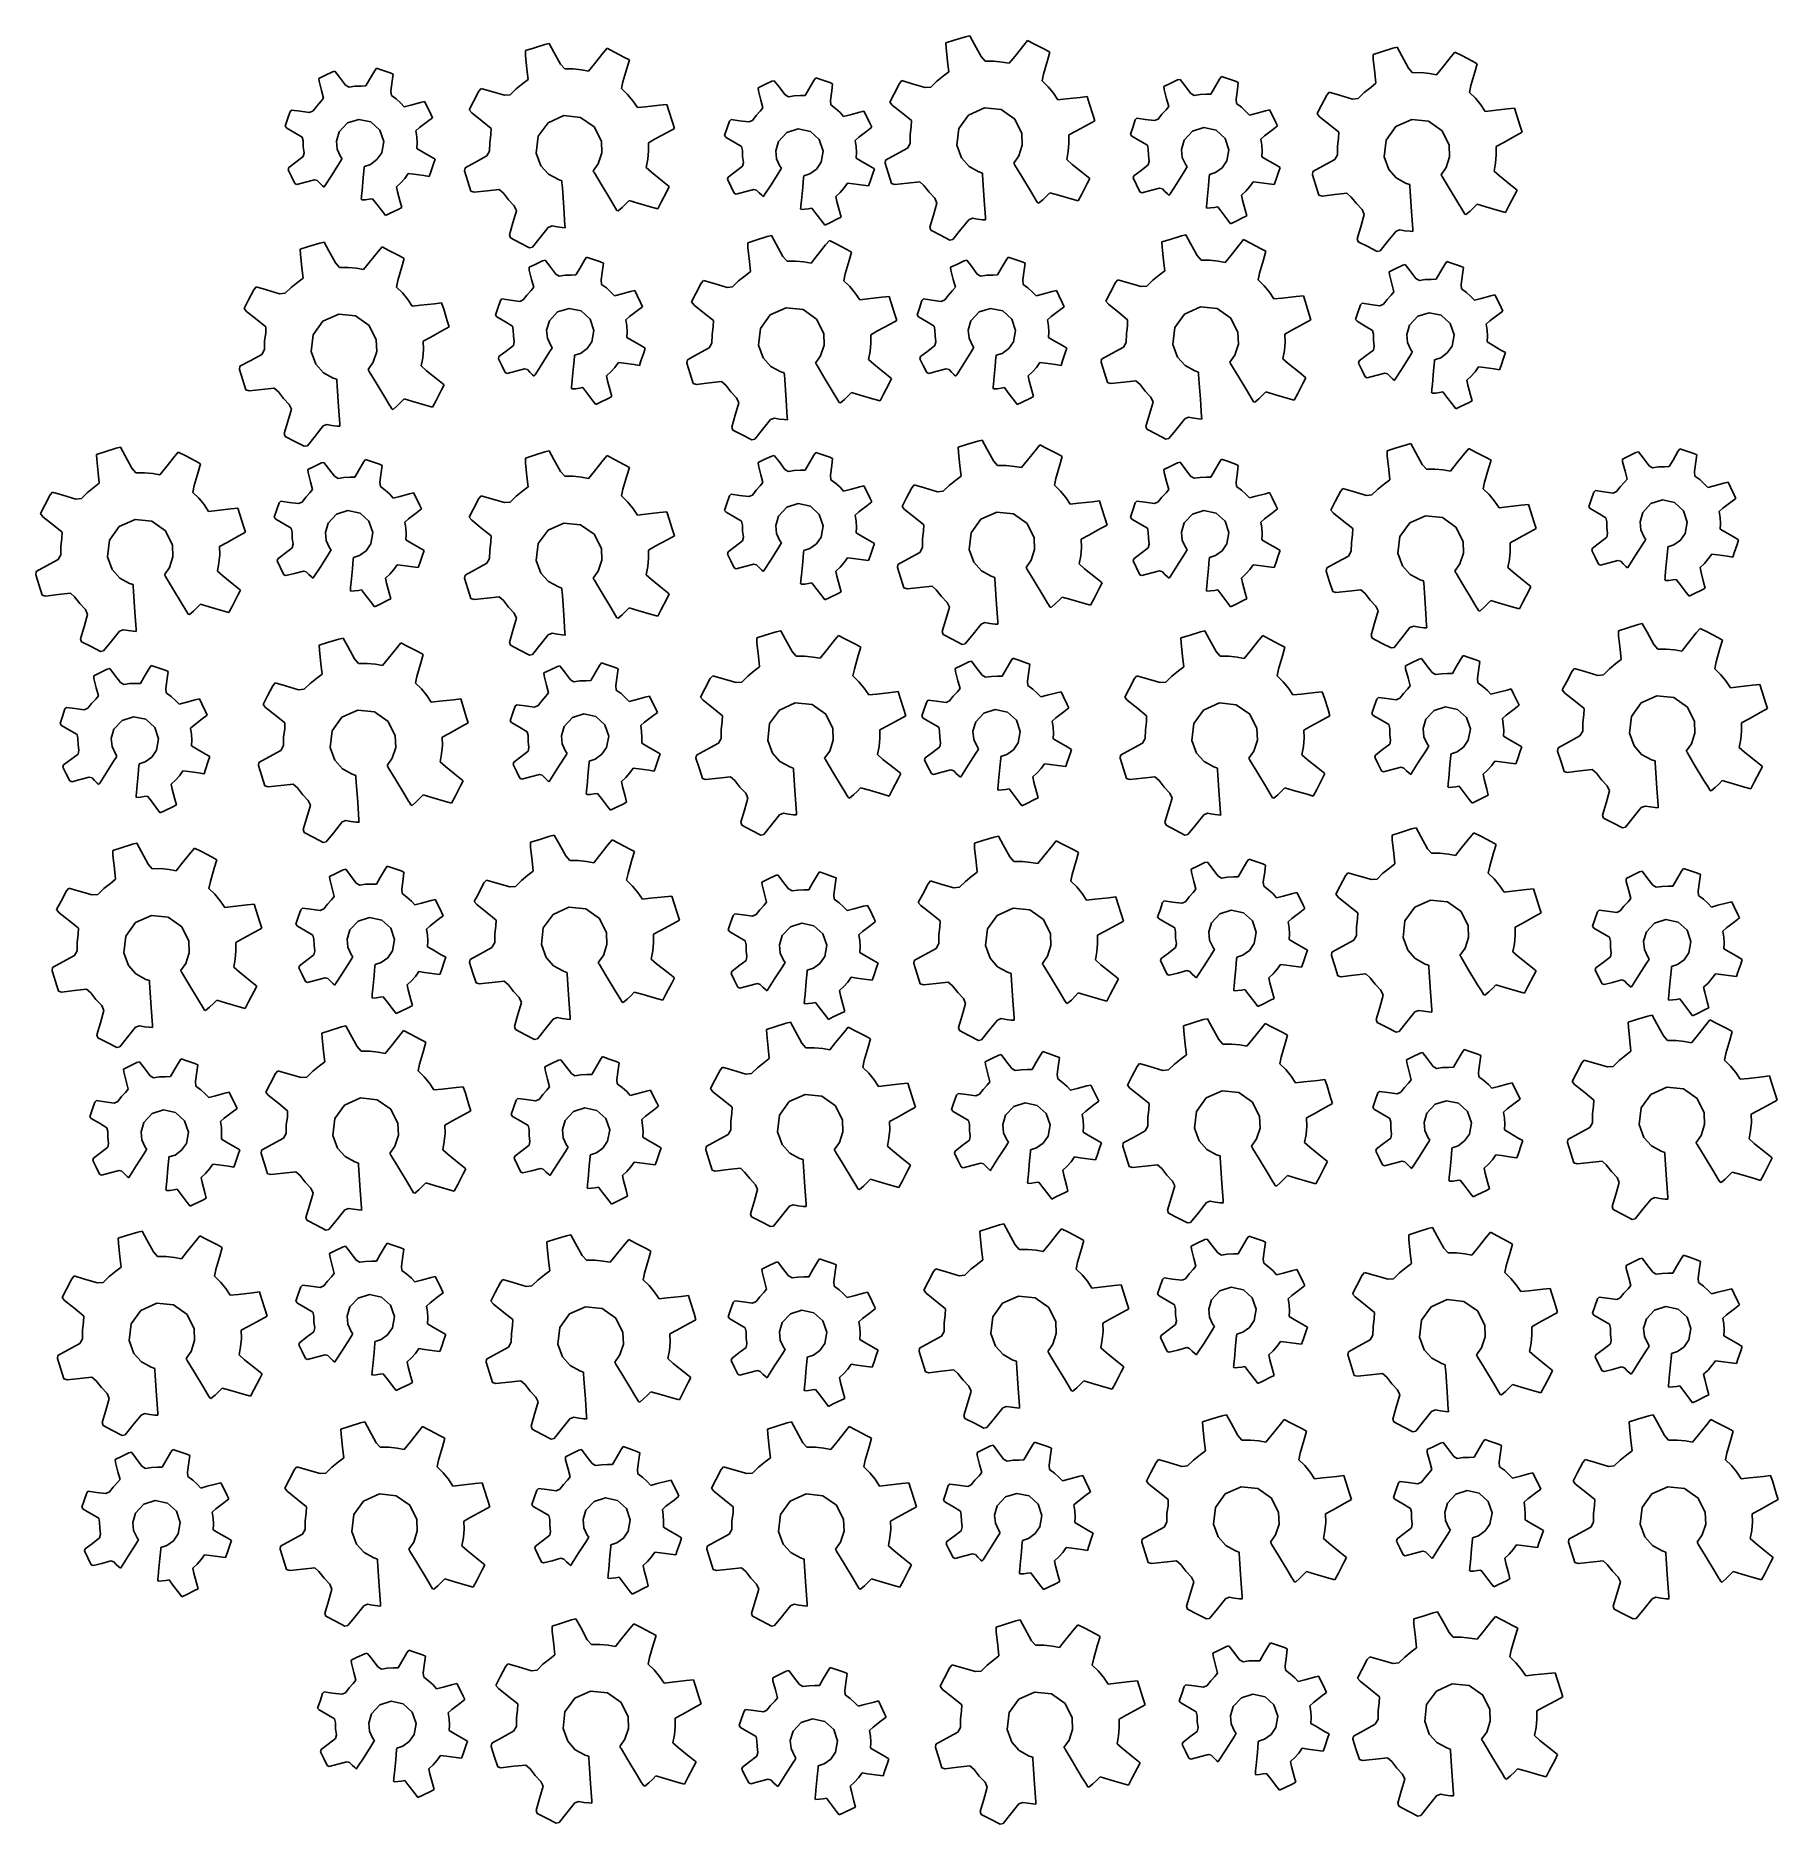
# Model space of a CAD drawing. Header units: metres. Extents: x 1466 to 1806, y 1326 to 1675.
import ezdxf

# ---------------------------------------------------------------- set-up
doc = ezdxf.new("R2010")
doc.units = ezdxf.units.M

msp = doc.modelspace()

# ---------------------------------------------------------------- linework, layer by layer
at = {"layer": 'COMPONENT0'}
for p, q in [((1647.55, 1675.01), (1645.35, 1674.32)), ((1648.4, 1675.21), (1647.55, 1675.01)), ((1649.32, 1673.52), (1648.4, 1675.21)), ((1563.29, 1672.81), (1561.68, 1672.3)), ((1561.68, 1672.3), (1561.71, 1671.34)), ((1561.71, 1671.34), (1562, 1668.68)), ((1565.49, 1673.5), (1563.29, 1672.81)), ((1566.34, 1673.69), (1565.49, 1673.5)), ((1567.26, 1672.01), (1566.34, 1673.69)), ((1568.56, 1669.64), (1567.26, 1672.01)), ((1576.87, 1671.87), (1575.17, 1669.74)), ((1577.63, 1672.77), (1576.87, 1671.87)), ((1578.97, 1672.07), (1577.63, 1672.77)), ((1581.04, 1670.99), (1578.97, 1672.07)), ((1645.35, 1674.32), (1643.74, 1673.81)), ((1643.74, 1673.81), (1643.76, 1672.85)), ((1643.76, 1672.85), (1644.06, 1670.19)), ((1650.62, 1671.15), (1649.32, 1673.52)), ((1658.93, 1673.38), (1657.23, 1671.25)), ((1659.68, 1674.28), (1658.93, 1673.38)), ((1661.02, 1673.58), (1659.68, 1674.28)), ((1663.1, 1672.5), (1661.02, 1673.58)), ((1664.02, 1672), (1663.1, 1672.5)), ((1663.54, 1670.35), (1664.02, 1672)), ((1728.73, 1672.07, 0), (1727.12, 1671.57, 0)), ((1727.12, 1671.57, 0), (1727.14, 1670.61, 0)), ((1730.93, 1672.77, 0), (1728.73, 1672.07, 0)), ((1731.78, 1672.96, 0), (1730.93, 1672.77, 0)), ((1732.7, 1671.27, 0), (1731.78, 1672.96, 0)), ((1743.06, 1672.03, 0), (1742.31, 1671.13, 0)), ((1744.4, 1671.33, 0), (1743.06, 1672.03, 0)), ((1746.48, 1670.25, 0), (1744.4, 1671.33, 0)), ((1524.03, 1668.19), (1522.58, 1667.48)), ((1524.53, 1668.31), (1524.03, 1668.19)), ((1525.44, 1667.1), (1524.53, 1668.31)), ((1532.23, 1668.33), (1531.27, 1666.67)), ((1532.62, 1668.89), (1532.23, 1668.33)), ((1533.77, 1668.5), (1532.62, 1668.89)), ((1535.33, 1667.96), (1533.77, 1668.5)), ((1535.9, 1667.72), (1535.33, 1667.96)), ((1562, 1668.68), (1562.22, 1666.67)), ((1569.36, 1668.74), (1568.56, 1669.64)), ((1571.02, 1668.74), (1569.36, 1668.74)), ((1572.65, 1668.57), (1571.02, 1668.74)), ((1574.03, 1668.32), (1572.65, 1668.57)), ((1575.17, 1669.74), (1574.03, 1668.32)), ((1580.72, 1666.21), (1581.49, 1668.84)), ((1581.97, 1670.48), (1581.04, 1670.99)), ((1581.49, 1668.84), (1581.97, 1670.48)), ((1644.28, 1668.18), (1643.25, 1667.39)), ((1644.06, 1670.19), (1644.28, 1668.18)), ((1651.41, 1670.25), (1650.62, 1671.15)), ((1653.07, 1670.25), (1651.41, 1670.25)), ((1654.7, 1670.08), (1653.07, 1670.25)), ((1656.09, 1669.83), (1654.7, 1670.08)), ((1657.23, 1671.25), (1656.09, 1669.83)), ((1662.77, 1667.72), (1663.54, 1670.35)), ((1727.14, 1670.61, 0), (1727.44, 1667.95, 0)), ((1727.44, 1667.95, 0), (1727.66, 1665.93, 0)), ((1734, 1668.9, 0), (1732.7, 1671.27, 0)), ((1734.79, 1668, 0), (1734, 1668.9, 0)), ((1736.45, 1668.01, 0), (1734.79, 1668, 0)), ((1738.08, 1667.83, 0), (1736.45, 1668.01, 0)), ((1739.47, 1667.59, 0), (1738.08, 1667.83, 0)), ((1740.61, 1669.01, 0), (1739.47, 1667.59, 0)), ((1742.31, 1671.13, 0), (1740.61, 1669.01, 0)), ((1746.15, 1665.48, 0), (1746.92, 1668.11, 0)), ((1747.4, 1669.75, 0), (1746.48, 1670.25, 0)), ((1746.92, 1668.11, 0), (1747.4, 1669.75, 0)), ((1522.58, 1667.48), (1521.39, 1666.9)), ((1521.39, 1666.9), (1521.42, 1666.34)), ((1521.42, 1666.34), (1521.9, 1664.53)), ((1521.9, 1664.53), (1522.31, 1663)), ((1526.59, 1665.59), (1525.44, 1667.1)), ((1527.27, 1665.19), (1526.59, 1665.59)), ((1528.43, 1665.35), (1527.27, 1665.19)), ((1529.61, 1665.4), (1528.43, 1665.35)), ((1530.54, 1665.41), (1529.61, 1665.4)), ((1531.27, 1666.67), (1530.54, 1665.41)), ((1535.45, 1664.43), (1535.71, 1666.35)), ((1535.53, 1663.57), (1535.45, 1664.43)), ((1535.71, 1666.35), (1535.9, 1667.72)), ((1552.61, 1664.39), (1551.57, 1662.39)), ((1553.07, 1664.94), (1552.61, 1664.39)), ((1555.1, 1664.34), (1553.07, 1664.94)), ((1557.64, 1663.6), (1555.1, 1664.34)), ((1559.9, 1664.85), (1558.74, 1663.7)), ((1561.19, 1665.87), (1559.9, 1664.85)), ((1562.22, 1666.67), (1561.19, 1665.87)), ((1580.45, 1664.9), (1580.72, 1666.21)), ((1581.61, 1663.76), (1580.45, 1664.9)), ((1608.31, 1665.61), (1607.12, 1665.03)), ((1607.12, 1665.03), (1607.15, 1664.47)), ((1607.15, 1664.47), (1607.64, 1662.66)), ((1609.76, 1666.32), (1608.31, 1665.61)), ((1610.26, 1666.44), (1609.76, 1666.32)), ((1611.18, 1665.23), (1610.26, 1666.44)), ((1612.32, 1663.73), (1611.18, 1665.23)), ((1617, 1664.8), (1616.27, 1663.55)), ((1617.96, 1666.46), (1617, 1664.8)), ((1618.35, 1667.03), (1617.96, 1666.46)), ((1619.5, 1666.63), (1618.35, 1667.03)), ((1621.06, 1666.1), (1619.5, 1666.63)), ((1621.63, 1665.85), (1621.06, 1666.1)), ((1621.19, 1662.56), (1621.45, 1664.48)), ((1621.45, 1664.48), (1621.63, 1665.85)), ((1634.67, 1665.9), (1633.63, 1663.9)), ((1635.13, 1666.45), (1634.67, 1665.9)), ((1637.16, 1665.85), (1635.13, 1666.45)), ((1639.7, 1665.11), (1637.16, 1665.85)), ((1640.8, 1665.21), (1639.7, 1665.11)), ((1641.96, 1666.36), (1640.8, 1665.21)), ((1643.25, 1667.39), (1641.96, 1666.36)), ((1662.51, 1666.41), (1662.77, 1667.72)), ((1663.67, 1665.27), (1662.51, 1666.41)), ((1664.71, 1664.01), (1663.67, 1665.27)), ((1687.48, 1665.87, 0), (1686.29, 1665.29, 0)), ((1686.29, 1665.29, 0), (1686.32, 1664.73, 0)), ((1686.32, 1664.73, 0), (1686.8, 1662.92, 0)), ((1688.93, 1666.58, 0), (1687.48, 1665.87, 0)), ((1689.43, 1666.7, 0), (1688.93, 1666.58, 0)), ((1690.35, 1665.49, 0), (1689.43, 1666.7, 0)), ((1691.49, 1663.98, 0), (1690.35, 1665.49, 0)), ((1696.17, 1665.06, 0), (1695.44, 1663.8, 0)), ((1697.13, 1666.72, 0), (1696.17, 1665.06, 0)), ((1697.52, 1667.28, 0), (1697.13, 1666.72, 0)), ((1698.67, 1666.89, 0), (1697.52, 1667.28, 0)), ((1700.23, 1666.35, 0), (1698.67, 1666.89, 0)), ((1700.8, 1666.1, 0), (1700.23, 1666.35, 0)), ((1700.36, 1662.82, 0), (1700.62, 1664.74, 0)), ((1700.62, 1664.74, 0), (1700.8, 1666.1, 0)), ((1726.63, 1665.14, 0), (1725.34, 1664.11, 0)), ((1727.66, 1665.93, 0), (1726.63, 1665.14, 0)), ((1745.89, 1664.16, 0), (1746.15, 1665.48, 0)), ((1520.98, 1661.5), (1520.26, 1660.57)), ((1521.78, 1662.35), (1520.98, 1661.5)), ((1522.31, 1663), (1521.78, 1662.35)), ((1536.49, 1662.87), (1535.53, 1663.57)), ((1537.36, 1662.08), (1536.49, 1662.87)), ((1538.05, 1661.34), (1537.36, 1662.08)), ((1539.31, 1661.68), (1538.05, 1661.34)), ((1541.2, 1662.18), (1539.31, 1661.68)), ((1542.01, 1662.38), (1541.2, 1662.18)), ((1542.49, 1661.4), (1542.01, 1662.38)), ((1543.22, 1659.9), (1542.49, 1661.4)), ((1551.57, 1662.39), (1550.72, 1660.75)), ((1558.74, 1663.7), (1557.64, 1663.6)), ((1582.66, 1662.5), (1581.61, 1663.76)), ((1583.54, 1661.19), (1582.66, 1662.5)), ((1585.12, 1661.36), (1583.54, 1661.19)), ((1587.87, 1661.66), (1585.12, 1661.36)), ((1589.27, 1661.82), (1587.87, 1661.66)), ((1589.66, 1660.57), (1589.27, 1661.82)), ((1608.04, 1661.13), (1607.52, 1660.48)), ((1607.64, 1662.66), (1608.04, 1661.13)), ((1613, 1663.32), (1612.32, 1663.73)), ((1614.16, 1663.49), (1613, 1663.32)), ((1615.34, 1663.53), (1614.16, 1663.49)), ((1616.27, 1663.55), (1615.34, 1663.53)), ((1621.26, 1661.71), (1621.19, 1662.56)), ((1622.22, 1661), (1621.26, 1661.71)), ((1623.09, 1660.21), (1622.22, 1661)), ((1633.63, 1663.9), (1632.78, 1662.26)), ((1632.78, 1662.26), (1633.28, 1661.66)), ((1633.28, 1661.66), (1635.32, 1660.03)), ((1648.16, 1659.74), (1651.25, 1661.14)), ((1651.25, 1661.14), (1654.53, 1660.8)), ((1665.59, 1662.7), (1664.71, 1664.01)), ((1667.18, 1662.87), (1665.59, 1662.7)), ((1669.92, 1663.17), (1667.18, 1662.87)), ((1671.33, 1663.33), (1669.92, 1663.17)), ((1671.72, 1662.08), (1671.33, 1663.33)), ((1672.43, 1659.83), (1671.72, 1662.08)), ((1687.21, 1661.39, 0), (1686.69, 1660.74, 0)), ((1686.8, 1662.92, 0), (1687.21, 1661.39, 0)), ((1692.17, 1663.57, 0), (1691.49, 1663.98, 0)), ((1693.33, 1663.74, 0), (1692.17, 1663.57, 0)), ((1694.51, 1663.79, 0), (1693.33, 1663.74, 0)), ((1695.44, 1663.8, 0), (1694.51, 1663.79, 0)), ((1700.43, 1661.96, 0), (1700.36, 1662.82, 0)), ((1701.39, 1661.26, 0), (1700.43, 1661.96, 0)), ((1702.26, 1660.46, 0), (1701.39, 1661.26, 0)), ((1717.01, 1661.66, 0), (1716.16, 1660.02, 0)), ((1718.05, 1663.65, 0), (1717.01, 1661.66, 0)), ((1718.51, 1664.2, 0), (1718.05, 1663.65, 0)), ((1720.54, 1663.61, 0), (1718.51, 1664.2, 0)), ((1723.08, 1662.86, 0), (1720.54, 1663.61, 0)), ((1724.18, 1662.97, 0), (1723.08, 1662.86, 0)), ((1725.34, 1664.11, 0), (1724.18, 1662.97, 0)), ((1747.05, 1663.03, 0), (1745.89, 1664.16, 0)), ((1748.09, 1661.76, 0), (1747.05, 1663.03, 0)), ((1748.97, 1660.45, 0), (1748.09, 1661.76, 0)), ((1753.3, 1660.93, 0), (1750.56, 1660.63, 0)), ((1754.71, 1661.08, 0), (1753.3, 1660.93, 0)), ((1755.1, 1659.83, 0), (1754.71, 1661.08, 0)), ((1515.29, 1658.94), (1514.83, 1657.59)), ((1514.83, 1657.59), (1515.11, 1657.21)), ((1515.8, 1660.41), (1515.29, 1658.94)), ((1516.11, 1660.72), (1515.8, 1660.41)), ((1517.74, 1660.5), (1516.11, 1660.72)), ((1519.57, 1660.26), (1517.74, 1660.5)), ((1520.26, 1660.57), (1519.57, 1660.26)), ((1525.35, 1656.47), (1526.96, 1658.2)), ((1526.96, 1658.2), (1529.18, 1658.9)), ((1529.18, 1658.9), (1531.56, 1658.39)), ((1531.56, 1658.39), (1533.31, 1656.8)), ((1541.01, 1657.28), (1542.57, 1658.47)), ((1542.57, 1658.47), (1543.54, 1659.22)), ((1543.54, 1659.22), (1543.22, 1659.9)), ((1550.72, 1660.75), (1551.22, 1660.15)), ((1551.22, 1660.15), (1553.26, 1658.52)), ((1553.26, 1658.52), (1554.98, 1657.13)), ((1564.19, 1655.6), (1566.1, 1658.23)), ((1566.1, 1658.23), (1569.19, 1659.63)), ((1569.19, 1659.63), (1572.47, 1659.29)), ((1572.47, 1659.29), (1575.13, 1657.42)), ((1575.13, 1657.42), (1576.51, 1654.62)), ((1590.37, 1658.32), (1589.66, 1660.57)), ((1590.75, 1657.12), (1590.37, 1658.32)), ((1601.53, 1658.54), (1601.02, 1657.07)), ((1601.84, 1658.86), (1601.53, 1658.54)), ((1603.47, 1658.64), (1601.84, 1658.86)), ((1605.3, 1658.39), (1603.47, 1658.64)), ((1606, 1658.7), (1605.3, 1658.39)), ((1606.71, 1659.64), (1606, 1658.7)), ((1607.52, 1660.48), (1606.71, 1659.64)), ((1623.78, 1659.48), (1623.09, 1660.21)), ((1625.04, 1659.81), (1623.78, 1659.48)), ((1626.93, 1660.31), (1625.04, 1659.81)), ((1627.74, 1660.51), (1626.93, 1660.31)), ((1628.22, 1659.54), (1627.74, 1660.51)), ((1628.96, 1658.03), (1628.22, 1659.54)), ((1628.3, 1656.61), (1629.28, 1657.35)), ((1629.28, 1657.35), (1628.96, 1658.03)), ((1635.32, 1660.03), (1637.04, 1658.65)), ((1636.99, 1657.48), (1636.79, 1655.87)), ((1637.04, 1658.65), (1636.99, 1657.48)), ((1646.25, 1657.11), (1648.16, 1659.74)), ((1654.53, 1660.8), (1657.19, 1658.93)), ((1657.19, 1658.93), (1658.57, 1656.13)), ((1669.09, 1656.59), (1671.51, 1657.92)), ((1671.51, 1657.92), (1672.81, 1658.63)), ((1672.81, 1658.63), (1672.43, 1659.83)), ((1680.7, 1658.8, 0), (1680.19, 1657.33, 0)), ((1681.01, 1659.11, 0), (1680.7, 1658.8, 0)), ((1682.64, 1658.89, 0), (1681.01, 1659.11, 0)), ((1684.47, 1658.65, 0), (1682.64, 1658.89, 0)), ((1685.17, 1658.96, 0), (1684.47, 1658.65, 0)), ((1685.88, 1659.89, 0), (1685.17, 1658.96, 0)), ((1686.69, 1660.74, 0), (1685.88, 1659.89, 0)), ((1702.95, 1659.73, 0), (1702.26, 1660.46, 0)), ((1704.21, 1660.07, 0), (1702.95, 1659.73, 0)), ((1706.1, 1660.57, 0), (1704.21, 1660.07, 0)), ((1706.91, 1660.77, 0), (1706.1, 1660.57, 0)), ((1707.39, 1659.79, 0), (1706.91, 1660.77, 0)), ((1708.13, 1658.29, 0), (1707.39, 1659.79, 0)), ((1707.47, 1656.86, 0), (1708.45, 1657.61, 0)), ((1708.45, 1657.61, 0), (1708.13, 1658.29, 0)), ((1716.16, 1660.02, 0), (1716.66, 1659.42, 0)), ((1716.66, 1659.42, 0), (1718.7, 1657.78, 0)), ((1718.7, 1657.78, 0), (1720.42, 1656.4, 0)), ((1729.63, 1654.86, 0), (1731.54, 1657.5, 0)), ((1731.54, 1657.5, 0), (1734.63, 1658.89, 0)), ((1734.63, 1658.89, 0), (1737.91, 1658.56, 0)), ((1737.91, 1658.56, 0), (1740.57, 1656.69, 0)), ((1750.56, 1660.63, 0), (1748.97, 1660.45, 0)), ((1755.81, 1657.59, 0), (1755.1, 1659.83, 0)), ((1756.19, 1656.39, 0), (1755.81, 1657.59, 0)), ((1515.11, 1657.21), (1516.68, 1656.3)), ((1516.68, 1656.3), (1518.15, 1655.45)), ((1518.15, 1655.45), (1518.32, 1654.68)), ((1518.32, 1654.68), (1518.34, 1653.51)), ((1524.82, 1654.65), (1525.35, 1656.47)), ((1524.97, 1653.07), (1524.82, 1654.65)), ((1533.31, 1656.8), (1534.05, 1654.59)), ((1534.05, 1654.59), (1533.65, 1652.39)), ((1540.29, 1656.64), (1541.01, 1657.28)), ((1540.48, 1655.49), (1540.29, 1656.64)), ((1540.54, 1654.32), (1540.48, 1655.49)), ((1540.49, 1653.19), (1540.54, 1654.32)), ((1554.73, 1654.35), (1554.7, 1652.71)), ((1554.93, 1655.97), (1554.73, 1654.35)), ((1554.98, 1657.13), (1554.93, 1655.97)), ((1563.82, 1652.33), (1564.19, 1655.6)), ((1576.51, 1654.62), (1576.59, 1652.35)), ((1585.68, 1654.34), (1587.03, 1655.08)), ((1585.71, 1652.74), (1585.68, 1654.34)), ((1587.03, 1655.08), (1589.45, 1656.41)), ((1589.45, 1656.41), (1590.75, 1657.12)), ((1601.02, 1657.07), (1600.56, 1655.72)), ((1600.56, 1655.72), (1600.84, 1655.35)), ((1600.84, 1655.35), (1602.41, 1654.44)), ((1602.41, 1654.44), (1603.88, 1653.58)), ((1610.55, 1652.79), (1611.09, 1654.6)), ((1611.09, 1654.6), (1612.7, 1656.33)), ((1612.7, 1656.33), (1614.92, 1657.04)), ((1614.92, 1657.04), (1617.29, 1656.52)), ((1617.29, 1656.52), (1619.04, 1654.94)), ((1619.04, 1654.94), (1619.78, 1652.72)), ((1626.02, 1654.77), (1626.74, 1655.42)), ((1626.21, 1653.62), (1626.02, 1654.77)), ((1626.74, 1655.42), (1628.3, 1656.61)), ((1636.76, 1654.22), (1636.23, 1653.29)), ((1636.79, 1655.87), (1636.76, 1654.22)), ((1645.87, 1653.84), (1646.25, 1657.11)), ((1646.78, 1651.36), (1645.87, 1653.84)), ((1658.65, 1653.86), (1657.96, 1651.75)), ((1658.57, 1656.13), (1658.65, 1653.86)), ((1667.62, 1652.63), (1667.76, 1654.25)), ((1667.74, 1655.85), (1669.09, 1656.59)), ((1667.76, 1654.25), (1667.74, 1655.85)), ((1680.19, 1657.33, 0), (1679.73, 1655.98, 0)), ((1679.73, 1655.98, 0), (1680.01, 1655.6, 0)), ((1680.01, 1655.6, 0), (1681.58, 1654.69, 0)), ((1681.58, 1654.69, 0), (1683.05, 1653.84, 0)), ((1683.05, 1653.84, 0), (1683.22, 1653.07, 0)), ((1689.72, 1653.04, 0), (1690.26, 1654.86, 0)), ((1690.26, 1654.86, 0), (1691.86, 1656.58, 0)), ((1691.86, 1656.58, 0), (1694.09, 1657.29, 0)), ((1694.09, 1657.29, 0), (1696.46, 1656.78, 0)), ((1696.46, 1656.78, 0), (1698.21, 1655.19, 0)), ((1698.21, 1655.19, 0), (1698.95, 1652.98, 0)), ((1705.19, 1655.03, 0), (1705.91, 1655.67, 0)), ((1705.38, 1653.88, 0), (1705.19, 1655.03, 0)), ((1705.45, 1652.7, 0), (1705.38, 1653.88, 0)), ((1705.91, 1655.67, 0), (1707.47, 1656.86, 0)), ((1720.37, 1655.24, 0), (1720.17, 1653.62, 0)), ((1720.42, 1656.4, 0), (1720.37, 1655.24, 0)), ((1729.25, 1651.59, 0), (1729.63, 1654.86, 0)), ((1740.57, 1656.69, 0), (1741.95, 1653.89, 0)), ((1741.95, 1653.89, 0), (1742.03, 1651.61, 0)), ((1751.12, 1653.61, 0), (1752.47, 1654.35, 0)), ((1752.47, 1654.35, 0), (1754.89, 1655.68, 0)), ((1754.89, 1655.68, 0), (1756.19, 1656.39, 0)), ((1516.92, 1650.55), (1515.52, 1649.49)), ((1518.33, 1651.62), (1516.92, 1650.55)), ((1518.49, 1652.36), (1518.33, 1651.62)), ((1518.34, 1653.51), (1518.49, 1652.36)), ((1523.89, 1648.02), (1525.4, 1650.4)), ((1525.63, 1651.65), (1524.97, 1653.07)), ((1525.4, 1650.4), (1525.81, 1651.04)), ((1525.93, 1651.22), (1525.63, 1651.65)), ((1525.81, 1651.04), (1525.86, 1651.12)), ((1525.86, 1651.12), (1525.93, 1651.22)), ((1532.73, 1651.04), (1531.44, 1650.12)), ((1533.65, 1652.39), (1532.73, 1651.04)), ((1541.48, 1652.61), (1540.49, 1653.19)), ((1543.19, 1651.62), (1541.48, 1652.61)), ((1544.07, 1651.11), (1543.19, 1651.62)), ((1543.76, 1650.22), (1544.07, 1651.11)), ((1551.92, 1650.55), (1549.91, 1649.44)), ((1554.18, 1651.78), (1551.92, 1650.55)), ((1554.7, 1652.71), (1554.18, 1651.78)), ((1564.72, 1649.84), (1563.82, 1652.33)), ((1576.59, 1652.35), (1575.91, 1650.24)), ((1585.26, 1649.53), (1585.57, 1651.12)), ((1585.57, 1651.12), (1585.71, 1652.74)), ((1603.88, 1653.58), (1604.06, 1652.81)), ((1604.06, 1652.81), (1604.08, 1651.64)), ((1604.22, 1650.49), (1604.06, 1649.75)), ((1604.08, 1651.64), (1604.22, 1650.49)), ((1610.7, 1651.21), (1610.55, 1652.79)), ((1611.36, 1649.79), (1610.7, 1651.21)), ((1619.38, 1650.52), (1618.46, 1649.18)), ((1619.78, 1652.72), (1619.38, 1650.52)), ((1626.28, 1652.45), (1626.21, 1653.62)), ((1626.22, 1651.32), (1626.28, 1652.45)), ((1627.21, 1650.75), (1626.22, 1651.32)), ((1628.92, 1649.75), (1627.21, 1650.75)), ((1631.96, 1650.95), (1631.87, 1650.34)), ((1633.98, 1652.06), (1631.96, 1650.95)), ((1636.23, 1653.29), (1633.98, 1652.06)), ((1648.25, 1649.7), (1646.78, 1651.36)), ((1657.96, 1651.75), (1656.97, 1650.34)), ((1667.32, 1651.04), (1667.62, 1652.63)), ((1668.36, 1650.11), (1667.32, 1651.04)), ((1683.22, 1653.07, 0), (1683.25, 1651.9, 0)), ((1683.39, 1650.75, 0), (1683.23, 1650.01, 0)), ((1683.25, 1651.9, 0), (1683.39, 1650.75, 0)), ((1689.87, 1651.46, 0), (1689.72, 1653.04, 0)), ((1690.53, 1650.04, 0), (1689.87, 1651.46, 0)), ((1698.55, 1650.78, 0), (1697.63, 1649.43, 0)), ((1698.95, 1652.98, 0), (1698.55, 1650.78, 0)), ((1705.39, 1651.58, 0), (1705.45, 1652.7, 0)), ((1706.38, 1651, 0), (1705.39, 1651.58, 0)), ((1708.09, 1650.01, 0), (1706.38, 1651, 0)), ((1719.61, 1651.05, 0), (1717.36, 1649.81, 0)), ((1720.14, 1651.98, 0), (1719.61, 1651.05, 0)), ((1720.17, 1653.62, 0), (1720.14, 1651.98, 0)), ((1730.16, 1649.11, 0), (1729.25, 1651.59, 0)), ((1742.03, 1651.61, 0), (1741.34, 1649.5, 0)), ((1750.7, 1648.79, 0), (1751, 1650.38, 0)), ((1751, 1650.38, 0), (1751.14, 1652, 0)), ((1751.14, 1652, 0), (1751.12, 1653.61, 0)), ((1515.52, 1649.49), (1515.39, 1649.07)), ((1515.39, 1649.07), (1516.05, 1647.74)), ((1516.05, 1647.74), (1516.71, 1646.38)), ((1518.78, 1646.65), (1520.52, 1647.11)), ((1520.52, 1647.11), (1521.07, 1646.96)), ((1521.07, 1646.96), (1521.56, 1646.44)), ((1522.57, 1645.95), (1523.89, 1648.02)), ((1530.06, 1647.57), (1529.82, 1644.97)), ((1530.24, 1649.42), (1530.06, 1647.57)), ((1530.25, 1649.53), (1530.24, 1649.42)), ((1530.26, 1649.65), (1530.25, 1649.53)), ((1530.27, 1649.73), (1530.26, 1649.65)), ((1531.44, 1650.12), (1530.27, 1649.73)), ((1537.38, 1646.52), (1538.15, 1647.39)), ((1538.15, 1647.39), (1538.82, 1648.33)), ((1538.82, 1648.33), (1539.91, 1648.18)), ((1539.91, 1648.18), (1541.87, 1647.92)), ((1541.87, 1647.92), (1542.92, 1647.78)), ((1542.92, 1647.78), (1543.21, 1648.63)), ((1543.21, 1648.63), (1543.76, 1650.22)), ((1549.91, 1649.44), (1549.82, 1648.83)), ((1549.82, 1648.83), (1550.47, 1646.76)), ((1566.2, 1648.19), (1564.72, 1649.84)), ((1568.12, 1647.15), (1566.2, 1648.19)), ((1568.81, 1646.91), (1568.12, 1647.15)), ((1568.82, 1646.74), (1568.81, 1646.91)), ((1575.91, 1650.24), (1574.91, 1648.83)), ((1574.91, 1648.83), (1574.98, 1648.73)), ((1574.98, 1648.73), (1575.06, 1648.59)), ((1575.06, 1648.59), (1575.14, 1648.45)), ((1575.14, 1648.45), (1576.48, 1646.23)), ((1586.3, 1648.6), (1585.26, 1649.53)), ((1588.46, 1646.87), (1586.3, 1648.6)), ((1589.76, 1645.83), (1588.46, 1646.87)), ((1601.26, 1647.62), (1601.13, 1647.2)), ((1601.13, 1647.2), (1601.78, 1645.87)), ((1602.65, 1648.68), (1601.26, 1647.62)), ((1604.06, 1649.75), (1602.65, 1648.68)), ((1609.62, 1646.15), (1611.14, 1648.53)), ((1611.14, 1648.53), (1611.54, 1649.17)), ((1611.66, 1649.35), (1611.36, 1649.79)), ((1611.54, 1649.17), (1611.6, 1649.25)), ((1611.6, 1649.25), (1611.66, 1649.35)), ((1615.97, 1647.55), (1615.8, 1645.7)), ((1615.98, 1647.66), (1615.97, 1647.55)), ((1615.99, 1647.78), (1615.98, 1647.66)), ((1616, 1647.87), (1615.99, 1647.78)), ((1617.17, 1648.25), (1616, 1647.87)), ((1618.46, 1649.18), (1617.17, 1648.25)), ((1629.8, 1649.25), (1628.92, 1649.75)), ((1628.95, 1646.76), (1629.49, 1648.36)), ((1629.49, 1648.36), (1629.8, 1649.25)), ((1631.87, 1650.34), (1632.53, 1648.27)), ((1632.53, 1648.27), (1633.12, 1646.38)), ((1650.17, 1648.66), (1648.25, 1649.7)), ((1650.87, 1648.42), (1650.17, 1648.66)), ((1650.88, 1648.25), (1650.87, 1648.42)), ((1650.89, 1648.11), (1650.88, 1648.25)), ((1650.96, 1647.06), (1650.89, 1648.11)), ((1651.23, 1643.13), (1650.96, 1647.06)), ((1656.97, 1650.34), (1657.03, 1650.24)), ((1657.03, 1650.24), (1657.12, 1650.1)), ((1657.12, 1650.1), (1657.2, 1649.96)), ((1657.2, 1649.96), (1658.54, 1647.74)), ((1658.54, 1647.74), (1660.42, 1644.62)), ((1670.52, 1648.38), (1668.36, 1650.11)), ((1671.82, 1647.34), (1670.52, 1648.38)), ((1671.32, 1646.36), (1671.82, 1647.34)), ((1680.42, 1647.87, 0), (1680.3, 1647.46, 0)), ((1680.3, 1647.46, 0), (1680.95, 1646.12, 0)), ((1681.82, 1648.94, 0), (1680.42, 1647.87, 0)), ((1683.23, 1650.01, 0), (1681.82, 1648.94, 0)), ((1688.79, 1646.41, 0), (1690.31, 1648.79, 0)), ((1690.31, 1648.79, 0), (1690.71, 1649.43, 0)), ((1690.83, 1649.61, 0), (1690.53, 1650.04, 0)), ((1690.71, 1649.43, 0), (1690.77, 1649.51, 0)), ((1690.77, 1649.51, 0), (1690.83, 1649.61, 0)), ((1695.14, 1647.81, 0), (1694.97, 1645.96, 0)), ((1695.15, 1647.92, 0), (1695.14, 1647.81, 0)), ((1695.16, 1648.04, 0), (1695.15, 1647.92, 0)), ((1695.17, 1648.12, 0), (1695.16, 1648.04, 0)), ((1696.34, 1648.51, 0), (1695.17, 1648.12, 0)), ((1697.63, 1649.43, 0), (1696.34, 1648.51, 0)), ((1707.82, 1646.16, 0), (1708.12, 1647.02, 0)), ((1708.97, 1649.5, 0), (1708.09, 1650.01, 0)), ((1708.12, 1647.02, 0), (1708.66, 1648.61, 0)), ((1708.66, 1648.61, 0), (1708.97, 1649.5, 0)), ((1715.34, 1648.71, 0), (1715.25, 1648.1, 0)), ((1715.25, 1648.1, 0), (1715.91, 1646.02, 0)), ((1717.36, 1649.81, 0), (1715.34, 1648.71, 0)), ((1731.63, 1647.46, 0), (1730.16, 1649.11, 0)), ((1733.55, 1646.41, 0), (1731.63, 1647.46, 0)), ((1741.34, 1649.5, 0), (1740.35, 1648.1, 0)), ((1740.35, 1648.1, 0), (1740.41, 1648, 0)), ((1740.41, 1648, 0), (1740.5, 1647.85, 0)), ((1740.5, 1647.85, 0), (1740.58, 1647.72, 0)), ((1740.58, 1647.72, 0), (1741.92, 1645.5, 0)), ((1751.74, 1647.87, 0), (1750.7, 1648.79, 0)), ((1753.9, 1646.14, 0), (1751.74, 1647.87, 0)), ((1516.71, 1646.38), (1517.1, 1646.2)), ((1517.1, 1646.2), (1518.78, 1646.65)), ((1521.56, 1646.44), (1522.08, 1645.95)), ((1522.08, 1645.95), (1522.4, 1645.68)), ((1522.4, 1645.68), (1522.42, 1645.71)), ((1522.42, 1645.71), (1522.57, 1645.95)), ((1529.7, 1643.69), (1529.67, 1643.32)), ((1529.73, 1643.95), (1529.7, 1643.69)), ((1529.82, 1644.97), (1529.73, 1643.95)), ((1531.23, 1643.32), (1531.87, 1643.42)), ((1531.87, 1643.42), (1532.64, 1642.41)), ((1536.53, 1645.73), (1537.38, 1646.52)), ((1536.73, 1644.76), (1536.53, 1645.73)), ((1537.24, 1642.84), (1536.73, 1644.76)), ((1550.47, 1646.76), (1551.07, 1644.86)), ((1551.07, 1644.86), (1551.69, 1644.67)), ((1551.69, 1644.67), (1554.21, 1644.95)), ((1554.21, 1644.95), (1556.57, 1645.21)), ((1556.57, 1645.21), (1557.4, 1644.49)), ((1557.4, 1644.49), (1558.39, 1643.19)), ((1568.83, 1646.6), (1568.82, 1646.74)), ((1568.9, 1645.55), (1568.83, 1646.6)), ((1569.17, 1641.62), (1568.9, 1645.55)), ((1576.48, 1646.23), (1578.36, 1643.11)), ((1588.18, 1642.76), (1589.26, 1644.84)), ((1589.26, 1644.84), (1589.76, 1645.83)), ((1601.78, 1645.87), (1602.44, 1644.52)), ((1602.44, 1644.52), (1602.83, 1644.33)), ((1602.83, 1644.33), (1604.51, 1644.78)), ((1604.51, 1644.78), (1606.25, 1645.24)), ((1606.25, 1645.24), (1606.81, 1645.09)), ((1606.81, 1645.09), (1607.29, 1644.57)), ((1607.29, 1644.57), (1607.81, 1644.08)), ((1607.81, 1644.08), (1608.13, 1643.81)), ((1608.13, 1643.81), (1608.15, 1643.84)), ((1608.15, 1643.84), (1608.3, 1644.09)), ((1608.3, 1644.09), (1609.62, 1646.15)), ((1615.8, 1645.7), (1615.55, 1643.1)), ((1622.26, 1643.87), (1623.11, 1644.65)), ((1622.46, 1642.89), (1622.26, 1643.87)), ((1623.11, 1644.65), (1623.88, 1645.53)), ((1623.88, 1645.53), (1624.55, 1646.46)), ((1624.55, 1646.46), (1625.64, 1646.31)), ((1625.64, 1646.31), (1627.6, 1646.05)), ((1627.6, 1646.05), (1628.65, 1645.91)), ((1628.65, 1645.91), (1628.95, 1646.76)), ((1633.12, 1646.38), (1633.75, 1646.18)), ((1633.75, 1646.18), (1636.27, 1646.46)), ((1636.27, 1646.46), (1638.63, 1646.72)), ((1638.63, 1646.72), (1639.46, 1646)), ((1639.46, 1646), (1640.45, 1644.7)), ((1640.45, 1644.7), (1641.56, 1643.53)), ((1641.56, 1643.53), (1642, 1642.57)), ((1660.42, 1644.62), (1661.16, 1643.4)), ((1661.16, 1643.4), (1661.34, 1643.09)), ((1662.63, 1643.22), (1663.37, 1643.94)), ((1663.37, 1643.94), (1664, 1644.59)), ((1664, 1644.59), (1665.71, 1644.08)), ((1665.71, 1644.08), (1668.36, 1643.31)), ((1669.56, 1642.98), (1670.24, 1644.28)), ((1670.24, 1644.28), (1671.32, 1646.36)), ((1680.95, 1646.12, 0), (1681.61, 1644.77, 0)), ((1681.61, 1644.77, 0), (1682, 1644.59, 0)), ((1682, 1644.59, 0), (1683.68, 1645.04, 0)), ((1683.68, 1645.04, 0), (1685.42, 1645.5, 0)), ((1685.42, 1645.5, 0), (1685.98, 1645.35, 0)), ((1685.98, 1645.35, 0), (1686.46, 1644.83, 0)), ((1686.46, 1644.83, 0), (1686.98, 1644.34, 0)), ((1686.98, 1644.34, 0), (1687.3, 1644.07, 0)), ((1687.3, 1644.07, 0), (1687.32, 1644.1, 0)), ((1687.32, 1644.1, 0), (1687.47, 1644.34, 0)), ((1687.47, 1644.34, 0), (1688.79, 1646.41, 0)), ((1694.97, 1645.96, 0), (1694.72, 1643.36, 0)), ((1701.43, 1644.12, 0), (1702.28, 1644.91, 0)), ((1701.63, 1643.15, 0), (1701.43, 1644.12, 0)), ((1702.28, 1644.91, 0), (1703.05, 1645.78, 0)), ((1703.05, 1645.78, 0), (1703.72, 1646.72, 0)), ((1703.72, 1646.72, 0), (1704.81, 1646.57, 0)), ((1704.81, 1646.57, 0), (1706.77, 1646.31, 0)), ((1706.77, 1646.31, 0), (1707.82, 1646.16, 0)), ((1715.91, 1646.02, 0), (1716.5, 1644.13, 0)), ((1716.5, 1644.13, 0), (1717.13, 1643.94, 0)), ((1717.13, 1643.94, 0), (1719.65, 1644.22, 0)), ((1719.65, 1644.22, 0), (1722, 1644.48, 0)), ((1722, 1644.48, 0), (1722.84, 1643.75, 0)), ((1722.84, 1643.75, 0), (1723.83, 1642.46, 0)), ((1734.25, 1646.17, 0), (1733.55, 1646.41, 0)), ((1734.26, 1646.01, 0), (1734.25, 1646.17, 0)), ((1734.27, 1645.87, 0), (1734.26, 1646.01, 0)), ((1734.34, 1644.82, 0), (1734.27, 1645.87, 0)), ((1734.61, 1640.89, 0), (1734.34, 1644.82, 0)), ((1741.92, 1645.5, 0), (1743.8, 1642.38, 0)), ((1753.61, 1642.03, 0), (1754.7, 1644.11, 0)), ((1755.2, 1645.09, 0), (1753.9, 1646.14, 0)), ((1754.7, 1644.11, 0), (1755.2, 1645.09, 0)), ((1529.67, 1643.32), (1529.76, 1643.17)), ((1529.76, 1643.17), (1530.5, 1643.22)), ((1530.5, 1643.22), (1531.23, 1643.32)), ((1532.64, 1642.41), (1533.84, 1640.83)), ((1533.84, 1640.83), (1534.39, 1640.13)), ((1534.39, 1640.13), (1535.33, 1640.59)), ((1535.33, 1640.59), (1536.84, 1641.33)), ((1536.84, 1641.33), (1537.55, 1641.69)), ((1537.55, 1641.69), (1537.24, 1642.84)), ((1558.39, 1643.19), (1559.51, 1642.02)), ((1559.94, 1641.06), (1559.25, 1638.68)), ((1559.51, 1642.02), (1559.94, 1641.06)), ((1569.4, 1638.21), (1569.17, 1641.62)), ((1578.36, 1643.11), (1579.1, 1641.89)), ((1579.1, 1641.89), (1579.29, 1641.58)), ((1579.29, 1641.58), (1579.56, 1641.14)), ((1579.56, 1641.14), (1579.79, 1641.05)), ((1579.79, 1641.05), (1580.57, 1641.71)), ((1580.57, 1641.71), (1581.31, 1642.42)), ((1581.31, 1642.42), (1581.94, 1643.07)), ((1581.94, 1643.07), (1583.66, 1642.57)), ((1583.66, 1642.57), (1586.31, 1641.8)), ((1586.31, 1641.8), (1587.5, 1641.47)), ((1587.5, 1641.47), (1588.18, 1642.76)), ((1615.43, 1641.83), (1615.4, 1641.46)), ((1615.4, 1641.46), (1615.5, 1641.31)), ((1615.46, 1642.08), (1615.43, 1641.83)), ((1615.55, 1643.1), (1615.46, 1642.08)), ((1615.5, 1641.31), (1616.23, 1641.35)), ((1616.23, 1641.35), (1616.96, 1641.45)), ((1616.96, 1641.45), (1617.6, 1641.56)), ((1617.6, 1641.56), (1618.38, 1640.54)), ((1618.38, 1640.54), (1619.57, 1638.96)), ((1622.97, 1640.97), (1622.46, 1642.89)), ((1623.28, 1639.82), (1622.97, 1640.97)), ((1641.31, 1640.19), (1640.62, 1637.85)), ((1642, 1642.57), (1641.31, 1640.19)), ((1651.46, 1639.72), (1651.23, 1643.13)), ((1661.34, 1643.09), (1661.61, 1642.65)), ((1661.61, 1642.65), (1661.84, 1642.56)), ((1661.84, 1642.56), (1662.63, 1643.22)), ((1668.36, 1643.31), (1669.56, 1642.98)), ((1694.6, 1642.08, 0), (1694.57, 1641.71, 0)), ((1694.57, 1641.71, 0), (1694.67, 1641.56, 0)), ((1694.63, 1642.34, 0), (1694.6, 1642.08, 0)), ((1694.72, 1643.36, 0), (1694.63, 1642.34, 0)), ((1694.67, 1641.56, 0), (1695.4, 1641.61, 0)), ((1695.4, 1641.61, 0), (1696.13, 1641.71, 0)), ((1696.13, 1641.71, 0), (1696.77, 1641.81, 0)), ((1696.77, 1641.81, 0), (1697.55, 1640.8, 0)), ((1697.55, 1640.8, 0), (1698.74, 1639.22, 0)), ((1702.14, 1641.23, 0), (1701.63, 1643.15, 0)), ((1701.74, 1639.72, 0), (1702.45, 1640.07, 0)), ((1702.45, 1640.07, 0), (1702.14, 1641.23, 0)), ((1723.83, 1642.46, 0), (1724.94, 1641.29, 0)), ((1725.38, 1640.33, 0), (1724.69, 1637.95, 0)), ((1724.94, 1641.29, 0), (1725.38, 1640.33, 0)), ((1734.84, 1637.47, 0), (1734.61, 1640.89, 0)), ((1743.8, 1642.38, 0), (1744.54, 1641.16, 0)), ((1744.54, 1641.16, 0), (1744.72, 1640.85, 0)), ((1744.72, 1640.85, 0), (1744.99, 1640.4, 0)), ((1744.99, 1640.4, 0), (1745.22, 1640.32, 0)), ((1745.22, 1640.32, 0), (1746.01, 1640.98, 0)), ((1746.01, 1640.98, 0), (1746.75, 1641.69, 0)), ((1746.75, 1641.69, 0), (1747.38, 1642.34, 0)), ((1747.38, 1642.34, 0), (1749.09, 1641.84, 0)), ((1749.09, 1641.84, 0), (1751.74, 1641.06, 0)), ((1751.74, 1641.06, 0), (1752.94, 1640.73, 0)), ((1752.94, 1640.73, 0), (1753.61, 1642.03, 0)), ((1559.25, 1638.68), (1558.56, 1636.34)), ((1564.57, 1635.84), (1566.14, 1637.81)), ((1566.14, 1637.81), (1566.89, 1638.1)), ((1566.89, 1638.1), (1567.87, 1637.92)), ((1567.87, 1637.92), (1568.86, 1637.8)), ((1568.86, 1637.8), (1569.43, 1637.76)), ((1569.43, 1637.84), (1569.4, 1638.21)), ((1569.43, 1637.81), (1569.43, 1637.84)), ((1569.43, 1637.76), (1569.43, 1637.81)), ((1619.57, 1638.96), (1620.12, 1638.26)), ((1620.12, 1638.26), (1621.06, 1638.73)), ((1621.06, 1638.73), (1622.57, 1639.46)), ((1622.57, 1639.46), (1623.28, 1639.82)), ((1640.62, 1637.85), (1640.82, 1637.27)), ((1640.82, 1637.27), (1642.66, 1636.32)), ((1645.11, 1635.47), (1646.62, 1637.35)), ((1646.62, 1637.35), (1648.19, 1639.32)), ((1648.19, 1639.32), (1648.95, 1639.61)), ((1648.95, 1639.61), (1649.92, 1639.43)), ((1649.92, 1639.43), (1650.92, 1639.31)), ((1650.92, 1639.31), (1651.49, 1639.27)), ((1651.49, 1639.35), (1651.46, 1639.72)), ((1651.49, 1639.32), (1651.49, 1639.35)), ((1651.49, 1639.27), (1651.49, 1639.32)), ((1698.74, 1639.22, 0), (1699.29, 1638.52, 0)), ((1699.29, 1638.52, 0), (1700.23, 1638.98, 0)), ((1700.23, 1638.98, 0), (1701.74, 1639.72, 0)), ((1724.69, 1637.95, 0), (1724, 1635.6, 0)), ((1730, 1635.11, 0), (1731.57, 1637.07, 0)), ((1731.57, 1637.07, 0), (1732.33, 1637.37, 0)), ((1732.33, 1637.37, 0), (1733.3, 1637.18, 0)), ((1733.3, 1637.18, 0), (1734.3, 1637.06, 0)), ((1734.3, 1637.06, 0), (1734.87, 1637.03, 0)), ((1734.87, 1637.1, 0), (1734.84, 1637.47, 0)), ((1734.87, 1637.07, 0), (1734.87, 1637.1, 0)), ((1734.87, 1637.03, 0), (1734.87, 1637.07, 0)), ((1519.37, 1634.08), (1517.76, 1633.57)), ((1517.76, 1633.57), (1517.79, 1632.61)), ((1521.57, 1634.77), (1519.37, 1634.08)), ((1522.42, 1634.97), (1521.57, 1634.77)), ((1523.34, 1633.28), (1522.42, 1634.97)), ((1524.64, 1630.91), (1523.34, 1633.28)), ((1532.96, 1633.14), (1531.25, 1631.01)), ((1533.71, 1634.04), (1532.96, 1633.14)), ((1535.05, 1633.34), (1533.71, 1634.04)), ((1537.12, 1632.26), (1535.05, 1633.34)), ((1558.56, 1636.34), (1558.76, 1635.76)), ((1558.76, 1635.76), (1560.6, 1634.81)), ((1560.6, 1634.81), (1562.46, 1633.84)), ((1562.46, 1633.84), (1563.05, 1633.96)), ((1563.05, 1633.96), (1564.57, 1635.84)), ((1606.68, 1635.33), (1605.06, 1634.82)), ((1605.06, 1634.82), (1605.09, 1633.87)), ((1605.09, 1633.87), (1605.39, 1631.2)), ((1608.88, 1636.02), (1606.68, 1635.33)), ((1609.72, 1636.22), (1608.88, 1636.02)), ((1610.65, 1634.53), (1609.72, 1636.22)), ((1611.94, 1632.16), (1610.65, 1634.53)), ((1620.26, 1634.39), (1618.56, 1632.26)), ((1621.01, 1635.29), (1620.26, 1634.39)), ((1622.35, 1634.59), (1621.01, 1635.29)), ((1624.43, 1633.51), (1622.35, 1634.59)), ((1625.35, 1633.01), (1624.43, 1633.51)), ((1624.87, 1631.36), (1625.35, 1633.01)), ((1642.66, 1636.32), (1644.52, 1635.35)), ((1644.52, 1635.35), (1645.11, 1635.47)), ((1687.51, 1635.48), (1685.9, 1634.98)), ((1685.9, 1634.98), (1685.93, 1634.02)), ((1685.93, 1634.02), (1686.22, 1631.36)), ((1689.71, 1636.18), (1687.51, 1635.48)), ((1690.56, 1636.37), (1689.71, 1636.18)), ((1691.48, 1634.68), (1690.56, 1636.37)), ((1692.78, 1632.31), (1691.48, 1634.68)), ((1701.09, 1634.54), (1699.39, 1632.42)), ((1701.84, 1635.44), (1701.09, 1634.54)), ((1703.19, 1634.74), (1701.84, 1635.44)), ((1705.26, 1633.66), (1703.19, 1634.74)), ((1706.19, 1633.16), (1705.26, 1633.66)), ((1705.71, 1631.52), (1706.19, 1633.16)), ((1724, 1635.6, 0), (1724.2, 1635.03, 0)), ((1724.2, 1635.03, 0), (1726.04, 1634.07, 0)), ((1726.04, 1634.07, 0), (1727.9, 1633.1, 0)), ((1727.9, 1633.1, 0), (1728.49, 1633.22, 0)), ((1728.49, 1633.22, 0), (1730, 1635.11, 0)), ((1517.79, 1632.61), (1518.08, 1629.95)), ((1518.08, 1629.95), (1518.31, 1627.94)), ((1525.44, 1630.01), (1524.64, 1630.91)), ((1527.1, 1630.01), (1525.44, 1630.01)), ((1528.73, 1629.84), (1527.1, 1630.01)), ((1530.11, 1629.59), (1528.73, 1629.84)), ((1531.25, 1631.01), (1530.11, 1629.59)), ((1536.8, 1627.48), (1537.57, 1630.11)), ((1538.05, 1631.76), (1537.12, 1632.26)), ((1537.57, 1630.11), (1538.05, 1631.76)), ((1563.59, 1630.61), (1562.4, 1630.03)), ((1562.4, 1630.03), (1562.43, 1629.47)), ((1562.43, 1629.47), (1562.91, 1627.66)), ((1565.04, 1631.32), (1563.59, 1630.61)), ((1565.54, 1631.44), (1565.04, 1631.32)), ((1566.45, 1630.23), (1565.54, 1631.44)), ((1567.6, 1628.72), (1566.45, 1630.23)), ((1572.28, 1629.8), (1571.55, 1628.55)), ((1573.24, 1631.46), (1572.28, 1629.8)), ((1573.63, 1632.02), (1573.24, 1631.46)), ((1574.78, 1631.63), (1573.63, 1632.02)), ((1576.34, 1631.1), (1574.78, 1631.63)), ((1576.91, 1630.85), (1576.34, 1631.1)), ((1576.46, 1627.56), (1576.73, 1629.48)), ((1576.73, 1629.48), (1576.91, 1630.85)), ((1605.39, 1631.2), (1605.61, 1629.19)), ((1612.74, 1631.26), (1611.94, 1632.16)), ((1614.4, 1631.26), (1612.74, 1631.26)), ((1616.03, 1631.09), (1614.4, 1631.26)), ((1617.42, 1630.84), (1616.03, 1631.09)), ((1618.56, 1632.26), (1617.42, 1630.84)), ((1624.1, 1628.73), (1624.87, 1631.36)), ((1645.86, 1630.61), (1644.67, 1630.03)), ((1644.67, 1630.03), (1644.7, 1629.47)), ((1644.7, 1629.47), (1645.18, 1627.66)), ((1647.3, 1631.32), (1645.86, 1630.61)), ((1647.8, 1631.44), (1647.3, 1631.32)), ((1648.72, 1630.23), (1647.8, 1631.44)), ((1649.87, 1628.72), (1648.72, 1630.23)), ((1654.54, 1629.8), (1653.82, 1628.55)), ((1655.51, 1631.46), (1654.54, 1629.8)), ((1655.9, 1632.02), (1655.51, 1631.46)), ((1657.04, 1631.63), (1655.9, 1632.02)), ((1658.61, 1631.1), (1657.04, 1631.63)), ((1659.18, 1630.85), (1658.61, 1631.1)), ((1658.73, 1627.56), (1658.99, 1629.48)), ((1658.99, 1629.48), (1659.18, 1630.85)), ((1686.22, 1631.36), (1686.44, 1629.34)), ((1693.58, 1631.41), (1692.78, 1632.31)), ((1695.23, 1631.42), (1693.58, 1631.41)), ((1696.87, 1631.24), (1695.23, 1631.42)), ((1698.25, 1631), (1696.87, 1631.24)), ((1699.39, 1632.42), (1698.25, 1631)), ((1704.94, 1628.89), (1705.71, 1631.52)), ((1731.43, 1629.76), (1730.24, 1629.18)), ((1732.87, 1630.47), (1731.43, 1629.76)), ((1733.37, 1630.59), (1732.87, 1630.47)), ((1734.29, 1629.38), (1733.37, 1630.59)), ((1741.08, 1630.61), (1740.11, 1628.95)), ((1741.47, 1631.17), (1741.08, 1630.61)), ((1742.61, 1630.78), (1741.47, 1631.17)), ((1744.18, 1630.25), (1742.61, 1630.78)), ((1744.75, 1630), (1744.18, 1630.25)), ((1744.56, 1628.63), (1744.75, 1630)), ((1509.15, 1626.21), (1508.69, 1625.66)), ((1511.19, 1625.61), (1509.15, 1626.21)), ((1515.98, 1626.12), (1514.82, 1624.97)), ((1517.27, 1627.15), (1515.98, 1626.12)), ((1518.31, 1627.94), (1517.27, 1627.15)), ((1536.53, 1626.17), (1536.8, 1627.48)), ((1537.69, 1625.03), (1536.53, 1626.17)), ((1563.32, 1626.13), (1562.79, 1625.48)), ((1562.91, 1627.66), (1563.32, 1626.13)), ((1568.28, 1628.32), (1567.6, 1628.72)), ((1569.44, 1628.48), (1568.28, 1628.32)), ((1570.62, 1628.53), (1569.44, 1628.48)), ((1571.55, 1628.55), (1570.62, 1628.53)), ((1576.54, 1626.71), (1576.46, 1627.56)), ((1577.5, 1626), (1576.54, 1626.71)), ((1578.37, 1625.21), (1577.5, 1626)), ((1596, 1626.91), (1594.96, 1624.91)), ((1596.46, 1627.46), (1596, 1626.91)), ((1598.49, 1626.86), (1596.46, 1627.46)), ((1601.03, 1626.12), (1598.49, 1626.86)), ((1602.13, 1626.22), (1601.03, 1626.12)), ((1603.29, 1627.37), (1602.13, 1626.22)), ((1604.58, 1628.4), (1603.29, 1627.37)), ((1605.61, 1629.19), (1604.58, 1628.4)), ((1623.83, 1627.42), (1624.1, 1628.73)), ((1625, 1626.28), (1623.83, 1627.42)), ((1626.04, 1625.02), (1625, 1626.28)), ((1645.59, 1626.13), (1645.06, 1625.48)), ((1645.18, 1627.66), (1645.59, 1626.13)), ((1650.54, 1628.32), (1649.87, 1628.72)), ((1651.7, 1628.48), (1650.54, 1628.32)), ((1652.88, 1628.53), (1651.7, 1628.48)), ((1653.82, 1628.55), (1652.88, 1628.53)), ((1658.81, 1626.71), (1658.73, 1627.56)), ((1659.76, 1626), (1658.81, 1626.71)), ((1660.63, 1625.21), (1659.76, 1626)), ((1676.83, 1627.06), (1675.79, 1625.07)), ((1677.29, 1627.61), (1676.83, 1627.06)), ((1679.32, 1627.02), (1677.29, 1627.61)), ((1681.86, 1626.27), (1679.32, 1627.02)), ((1682.96, 1626.38), (1681.86, 1626.27)), ((1684.12, 1627.52), (1682.96, 1626.38)), ((1685.41, 1628.55), (1684.12, 1627.52)), ((1686.44, 1629.34), (1685.41, 1628.55)), ((1704.67, 1627.57), (1704.94, 1628.89)), ((1705.83, 1626.43), (1704.67, 1627.57)), ((1706.88, 1625.17), (1705.83, 1626.43)), ((1730.24, 1629.18), (1730.27, 1628.62)), ((1730.27, 1628.62), (1730.75, 1626.81)), ((1730.75, 1626.81), (1731.16, 1625.28)), ((1735.44, 1627.87), (1734.29, 1629.38)), ((1736.12, 1627.47), (1735.44, 1627.87)), ((1737.27, 1627.63), (1736.12, 1627.47)), ((1738.45, 1627.68), (1737.27, 1627.63)), ((1739.39, 1627.7), (1738.45, 1627.68)), ((1740.11, 1628.95), (1739.39, 1627.7)), ((1744.3, 1626.71), (1744.56, 1628.63)), ((1744.38, 1625.85), (1744.3, 1626.71)), ((1507.65, 1623.66), (1506.8, 1622.02)), ((1508.69, 1625.66), (1507.65, 1623.66)), ((1513.73, 1624.87), (1511.19, 1625.61)), ((1514.82, 1624.97), (1513.73, 1624.87)), ((1538.74, 1623.77), (1537.69, 1625.03)), ((1539.62, 1622.46), (1538.74, 1623.77)), ((1541.21, 1622.63), (1539.62, 1622.46)), ((1543.95, 1622.94), (1541.21, 1622.63)), ((1545.35, 1623.09), (1543.95, 1622.94)), ((1545.75, 1621.84), (1545.35, 1623.09)), ((1556.81, 1623.54), (1556.3, 1622.07)), ((1557.12, 1623.86), (1556.81, 1623.54)), ((1558.75, 1623.64), (1557.12, 1623.86)), ((1560.58, 1623.39), (1558.75, 1623.64)), ((1561.28, 1623.7), (1560.58, 1623.39)), ((1561.99, 1624.63), (1561.28, 1623.7)), ((1562.79, 1625.48), (1561.99, 1624.63)), ((1579.06, 1624.47), (1578.37, 1625.21)), ((1580.32, 1624.81), (1579.06, 1624.47)), ((1582.21, 1625.31), (1580.32, 1624.81)), ((1583.02, 1625.51), (1582.21, 1625.31)), ((1583.5, 1624.54), (1583.02, 1625.51)), ((1584.24, 1623.03), (1583.5, 1624.54)), ((1584.56, 1622.35), (1584.24, 1623.03)), ((1594.96, 1624.91), (1594.1, 1623.27)), ((1594.1, 1623.27), (1594.6, 1622.67)), ((1594.6, 1622.67), (1596.65, 1621.04)), ((1626.92, 1623.71), (1626.04, 1625.02)), ((1628.51, 1623.88), (1626.92, 1623.71)), ((1631.25, 1624.19), (1628.51, 1623.88)), ((1632.65, 1624.34), (1631.25, 1624.19)), ((1633.05, 1623.09), (1632.65, 1624.34)), ((1633.76, 1620.84), (1633.05, 1623.09)), ((1639.07, 1623.54), (1638.57, 1622.07)), ((1639.39, 1623.86), (1639.07, 1623.54)), ((1641.02, 1623.64), (1639.39, 1623.86)), ((1642.84, 1623.39), (1641.02, 1623.64)), ((1643.54, 1623.7), (1642.84, 1623.39)), ((1644.26, 1624.63), (1643.54, 1623.7)), ((1645.06, 1625.48), (1644.26, 1624.63)), ((1661.33, 1624.47), (1660.63, 1625.21)), ((1662.59, 1624.81), (1661.33, 1624.47)), ((1664.47, 1625.31), (1662.59, 1624.81)), ((1665.29, 1625.51), (1664.47, 1625.31)), ((1665.76, 1624.54), (1665.29, 1625.51)), ((1666.5, 1623.03), (1665.76, 1624.54)), ((1666.82, 1622.35), (1666.5, 1623.03)), ((1675.79, 1625.07), (1674.94, 1623.43)), ((1674.94, 1623.43), (1675.44, 1622.83)), ((1675.44, 1622.83), (1677.48, 1621.19)), ((1707.76, 1623.86), (1706.88, 1625.17)), ((1709.34, 1624.04), (1707.76, 1623.86)), ((1712.09, 1624.34), (1709.34, 1624.04)), ((1713.49, 1624.49), (1712.09, 1624.34)), ((1713.88, 1623.24), (1713.49, 1624.49)), ((1714.59, 1621), (1713.88, 1623.24)), ((1724.65, 1622.69), (1724.14, 1621.22)), ((1724.96, 1623.01), (1724.65, 1622.69)), ((1726.59, 1622.78), (1724.96, 1623.01)), ((1728.42, 1622.54), (1726.59, 1622.78)), ((1729.11, 1622.85), (1728.42, 1622.54)), ((1729.83, 1623.78), (1729.11, 1622.85)), ((1730.63, 1624.63), (1729.83, 1623.78)), ((1731.16, 1625.28), (1730.63, 1624.63)), ((1745.34, 1625.15), (1744.38, 1625.85)), ((1746.2, 1624.36), (1745.34, 1625.15)), ((1746.9, 1623.62), (1746.2, 1624.36)), ((1748.16, 1623.96), (1746.9, 1623.62)), ((1750.04, 1624.46), (1748.16, 1623.96)), ((1750.86, 1624.66), (1750.04, 1624.46)), ((1751.34, 1623.69), (1750.86, 1624.66)), ((1752.07, 1622.18), (1751.34, 1623.69)), ((1506.8, 1622.02), (1507.3, 1621.42)), ((1507.3, 1621.42), (1509.34, 1619.79)), ((1509.34, 1619.79), (1511.07, 1618.41)), ((1520.27, 1616.87), (1522.18, 1619.51)), ((1522.18, 1619.51), (1525.27, 1620.9)), ((1525.27, 1620.9), (1528.55, 1620.56)), ((1528.55, 1620.56), (1531.21, 1618.69)), ((1546.45, 1619.59), (1545.75, 1621.84)), ((1546.83, 1618.39), (1546.45, 1619.59)), ((1556.3, 1622.07), (1555.84, 1620.72)), ((1555.84, 1620.72), (1556.12, 1620.35)), ((1556.12, 1620.35), (1557.69, 1619.44)), ((1557.69, 1619.44), (1559.16, 1618.58)), ((1565.83, 1617.79), (1566.37, 1619.6)), ((1566.37, 1619.6), (1567.97, 1621.33)), ((1567.97, 1621.33), (1570.2, 1622.03)), ((1570.2, 1622.03), (1572.57, 1621.52)), ((1572.57, 1621.52), (1574.32, 1619.93)), ((1574.32, 1619.93), (1575.06, 1617.72)), ((1581.3, 1619.77), (1582.02, 1620.41)), ((1581.49, 1618.62), (1581.3, 1619.77)), ((1582.02, 1620.41), (1583.58, 1621.6)), ((1583.58, 1621.6), (1584.56, 1622.35)), ((1596.65, 1621.04), (1598.37, 1619.66)), ((1598.37, 1619.66), (1598.32, 1618.49)), ((1607.58, 1618.12), (1609.48, 1620.76)), ((1609.48, 1620.76), (1612.58, 1622.15)), ((1612.58, 1622.15), (1615.86, 1621.82)), ((1615.86, 1621.82), (1618.52, 1619.94)), ((1618.52, 1619.94), (1619.9, 1617.14)), ((1632.84, 1618.93), (1634.14, 1619.64)), ((1634.14, 1619.64), (1633.76, 1620.84)), ((1638.57, 1622.07), (1638.11, 1620.72)), ((1638.11, 1620.72), (1638.39, 1620.35)), ((1638.39, 1620.35), (1639.96, 1619.44)), ((1639.96, 1619.44), (1641.43, 1618.58)), ((1648.1, 1617.79), (1648.63, 1619.6)), ((1648.63, 1619.6), (1650.24, 1621.33)), ((1650.24, 1621.33), (1652.46, 1622.03)), ((1652.46, 1622.03), (1654.84, 1621.52)), ((1654.84, 1621.52), (1656.59, 1619.93)), ((1656.59, 1619.93), (1657.32, 1617.72)), ((1663.57, 1619.77), (1664.28, 1620.41)), ((1663.76, 1618.62), (1663.57, 1619.77)), ((1664.28, 1620.41), (1665.85, 1621.6)), ((1665.85, 1621.6), (1666.82, 1622.35)), ((1677.48, 1621.19), (1679.2, 1619.81)), ((1679.2, 1619.81), (1679.15, 1618.65)), ((1688.41, 1618.27), (1690.32, 1620.91)), ((1690.32, 1620.91), (1693.41, 1622.3)), ((1693.41, 1622.3), (1696.69, 1621.97)), ((1696.69, 1621.97), (1699.35, 1620.1)), ((1699.35, 1620.1), (1700.73, 1617.3)), ((1711.25, 1617.76), (1713.67, 1619.09)), ((1713.67, 1619.09), (1714.97, 1619.8)), ((1714.97, 1619.8), (1714.59, 1621)), ((1724.14, 1621.22), (1723.68, 1619.87)), ((1723.68, 1619.87), (1723.96, 1619.5)), ((1723.96, 1619.5), (1725.53, 1618.58)), ((1734.2, 1618.75), (1735.81, 1620.48)), ((1735.81, 1620.48), (1738.03, 1621.18)), ((1738.03, 1621.18), (1740.41, 1620.67)), ((1740.41, 1620.67), (1742.16, 1619.08)), ((1742.16, 1619.08), (1742.89, 1616.87)), ((1749.14, 1618.92), (1749.85, 1619.56)), ((1749.85, 1619.56), (1751.42, 1620.75)), ((1751.42, 1620.75), (1752.39, 1621.5)), ((1752.39, 1621.5), (1752.07, 1622.18)), ((1510.81, 1615.63), (1510.78, 1613.98)), ((1511.01, 1617.24), (1510.81, 1615.63)), ((1511.07, 1618.41), (1511.01, 1617.24)), ((1519.9, 1613.6), (1520.27, 1616.87)), ((1531.21, 1618.69), (1532.59, 1615.89)), ((1532.59, 1615.89), (1532.68, 1613.62)), ((1541.76, 1615.61), (1543.11, 1616.35)), ((1541.79, 1614.01), (1541.76, 1615.61)), ((1543.11, 1616.35), (1545.54, 1617.68)), ((1545.54, 1617.68), (1546.83, 1618.39)), ((1559.16, 1618.58), (1559.33, 1617.81)), ((1559.33, 1617.81), (1559.35, 1616.64)), ((1559.5, 1615.49), (1559.34, 1614.75)), ((1559.35, 1616.64), (1559.5, 1615.49)), ((1565.98, 1616.2), (1565.83, 1617.79)), ((1566.64, 1614.78), (1565.98, 1616.2)), ((1574.66, 1615.52), (1573.74, 1614.18)), ((1575.06, 1617.72), (1574.66, 1615.52)), ((1581.55, 1617.45), (1581.49, 1618.62)), ((1581.5, 1616.32), (1581.55, 1617.45)), ((1582.49, 1615.74), (1581.5, 1616.32)), ((1584.2, 1614.75), (1582.49, 1615.74)), ((1598.12, 1616.88), (1598.09, 1615.23)), ((1598.32, 1618.49), (1598.12, 1616.88)), ((1607.2, 1614.85), (1607.58, 1618.12)), ((1619.9, 1617.14), (1619.98, 1614.87)), ((1629.06, 1616.86), (1630.42, 1617.61)), ((1629.09, 1615.26), (1629.06, 1616.86)), ((1630.42, 1617.61), (1632.84, 1618.93)), ((1641.43, 1618.58), (1641.6, 1617.81)), ((1641.6, 1617.81), (1641.62, 1616.64)), ((1641.76, 1615.49), (1641.61, 1614.75)), ((1641.62, 1616.64), (1641.76, 1615.49)), ((1648.25, 1616.2), (1648.1, 1617.79)), ((1648.91, 1614.78), (1648.25, 1616.2)), ((1656.93, 1615.52), (1656.01, 1614.18)), ((1657.32, 1617.72), (1656.93, 1615.52)), ((1663.82, 1617.45), (1663.76, 1618.62)), ((1663.77, 1616.32), (1663.82, 1617.45)), ((1664.76, 1615.74), (1663.77, 1616.32)), ((1666.47, 1614.75), (1664.76, 1615.74)), ((1678.95, 1617.03), (1678.92, 1615.39)), ((1679.15, 1618.65), (1678.95, 1617.03)), ((1688.04, 1615), (1688.41, 1618.27)), ((1700.73, 1617.3), (1700.81, 1615.02)), ((1709.9, 1617.02), (1711.25, 1617.76)), ((1709.93, 1615.41), (1709.9, 1617.02)), ((1725.53, 1618.58), (1727, 1617.73)), ((1727, 1617.73), (1727.17, 1616.96)), ((1727.17, 1616.96), (1727.19, 1615.79)), ((1727.19, 1615.79), (1727.33, 1614.64)), ((1733.67, 1616.93), (1734.2, 1618.75)), ((1733.82, 1615.35), (1733.67, 1616.93)), ((1742.89, 1616.87), (1742.5, 1614.67)), ((1749.33, 1617.77), (1749.14, 1618.92)), ((1749.39, 1616.6), (1749.33, 1617.77)), ((1749.34, 1615.47), (1749.39, 1616.6)), ((1750.33, 1614.89), (1749.34, 1615.47)), ((1510.26, 1613.05), (1508, 1611.82)), ((1510.78, 1613.98), (1510.26, 1613.05)), ((1520.8, 1611.12), (1519.9, 1613.6)), ((1532.68, 1613.62), (1531.99, 1611.51)), ((1541.34, 1610.8), (1541.65, 1612.39)), ((1541.65, 1612.39), (1541.79, 1614.01)), ((1556.53, 1612.62), (1556.41, 1612.2)), ((1556.41, 1612.2), (1557.06, 1610.87)), ((1557.93, 1613.68), (1556.53, 1612.62)), ((1559.34, 1614.75), (1557.93, 1613.68)), ((1564.9, 1611.15), (1566.42, 1613.53)), ((1566.42, 1613.53), (1566.82, 1614.17)), ((1566.94, 1614.35), (1566.64, 1614.78)), ((1566.82, 1614.17), (1566.88, 1614.25)), ((1566.88, 1614.25), (1566.94, 1614.35)), ((1571.25, 1612.55), (1571.07, 1610.7)), ((1571.26, 1612.66), (1571.25, 1612.55)), ((1571.27, 1612.78), (1571.26, 1612.66)), ((1571.28, 1612.87), (1571.27, 1612.78)), ((1572.45, 1613.25), (1571.28, 1612.87)), ((1573.74, 1614.18), (1572.45, 1613.25)), ((1585.08, 1614.24), (1584.2, 1614.75)), ((1584.23, 1611.76), (1584.77, 1613.35)), ((1584.77, 1613.35), (1585.08, 1614.24)), ((1595.3, 1613.07), (1593.29, 1611.97)), ((1597.56, 1614.3), (1595.3, 1613.07)), ((1598.09, 1615.23), (1597.56, 1614.3)), ((1608.11, 1612.37), (1607.2, 1614.85)), ((1609.58, 1610.71), (1608.11, 1612.37)), ((1619.29, 1612.76), (1618.3, 1611.35)), ((1619.98, 1614.87), (1619.29, 1612.76)), ((1628.65, 1612.05), (1628.95, 1613.64)), ((1629.68, 1611.12), (1628.65, 1612.05)), ((1628.95, 1613.64), (1629.09, 1615.26)), ((1638.8, 1612.62), (1638.67, 1612.2)), ((1638.67, 1612.2), (1639.32, 1610.87)), ((1640.19, 1613.68), (1638.8, 1612.62)), ((1641.61, 1614.75), (1640.19, 1613.68)), ((1647.16, 1611.15), (1648.68, 1613.53)), ((1648.68, 1613.53), (1649.09, 1614.17)), ((1649.2, 1614.35), (1648.91, 1614.78)), ((1649.09, 1614.17), (1649.14, 1614.25)), ((1649.14, 1614.25), (1649.2, 1614.35)), ((1653.51, 1612.55), (1653.34, 1610.7)), ((1653.52, 1612.66), (1653.51, 1612.55)), ((1653.53, 1612.78), (1653.52, 1612.66)), ((1653.54, 1612.87), (1653.53, 1612.78)), ((1654.71, 1613.25), (1653.54, 1612.87)), ((1656.01, 1614.18), (1654.71, 1613.25)), ((1667.34, 1614.24), (1666.47, 1614.75)), ((1666.49, 1611.76), (1667.04, 1613.35)), ((1667.04, 1613.35), (1667.34, 1614.24)), ((1674.13, 1612.12), (1674.04, 1611.5)), ((1676.14, 1613.22), (1674.13, 1612.12)), ((1678.4, 1614.46), (1676.14, 1613.22)), ((1678.92, 1615.39), (1678.4, 1614.46)), ((1688.94, 1612.52), (1688.04, 1615)), ((1690.42, 1610.87), (1688.94, 1612.52)), ((1700.13, 1612.91), (1699.13, 1611.51)), ((1700.81, 1615.02), (1700.13, 1612.91)), ((1709.48, 1612.2), (1709.79, 1613.79)), ((1710.52, 1611.28), (1709.48, 1612.2)), ((1709.79, 1613.79), (1709.93, 1615.41)), ((1725.77, 1612.83), (1724.37, 1611.77)), ((1727.18, 1613.9), (1725.77, 1612.83)), ((1727.33, 1614.64), (1727.18, 1613.9)), ((1732.74, 1610.3), (1734.25, 1612.68)), ((1734.48, 1613.93), (1733.82, 1615.35)), ((1734.25, 1612.68), (1734.66, 1613.32)), ((1734.78, 1613.5), (1734.48, 1613.93)), ((1734.66, 1613.32), (1734.71, 1613.4)), ((1734.71, 1613.4), (1734.78, 1613.5)), ((1740.29, 1612.4), (1739.11, 1612.01)), ((1739.11, 1612.01), (1739.11, 1611.93)), ((1741.58, 1613.32), (1740.29, 1612.4)), ((1742.5, 1614.67), (1741.58, 1613.32)), ((1752.04, 1613.9), (1750.33, 1614.89)), ((1752.92, 1613.39), (1752.04, 1613.9)), ((1752.06, 1610.91), (1752.61, 1612.5)), ((1752.61, 1612.5), (1752.92, 1613.39)), ((1505.99, 1610.72), (1505.9, 1610.1)), ((1505.9, 1610.1), (1506.55, 1608.03)), ((1508, 1611.82), (1505.99, 1610.72)), ((1522.28, 1609.46), (1520.8, 1611.12)), ((1524.2, 1608.42), (1522.28, 1609.46)), ((1531.99, 1611.51), (1530.99, 1610.1)), ((1530.99, 1610.1), (1531.06, 1610)), ((1531.06, 1610), (1531.14, 1609.86)), ((1531.14, 1609.86), (1531.22, 1609.73)), ((1531.22, 1609.73), (1532.56, 1607.5)), ((1542.38, 1609.87), (1541.34, 1610.8)), ((1544.54, 1608.14), (1542.38, 1609.87)), ((1557.06, 1610.87), (1557.72, 1609.52)), ((1557.72, 1609.52), (1558.11, 1609.33)), ((1558.11, 1609.33), (1559.79, 1609.78)), ((1559.79, 1609.78), (1561.53, 1610.24)), ((1561.53, 1610.24), (1562.09, 1610.09)), ((1562.09, 1610.09), (1562.57, 1609.57)), ((1562.57, 1609.57), (1563.09, 1609.08)), ((1563.09, 1609.08), (1563.41, 1608.81)), ((1563.41, 1608.81), (1563.43, 1608.84)), ((1563.43, 1608.84), (1563.58, 1609.09)), ((1563.58, 1609.09), (1564.9, 1611.15)), ((1571.07, 1610.7), (1570.83, 1608.1)), ((1577.54, 1608.87), (1578.39, 1609.65)), ((1577.74, 1607.89), (1577.54, 1608.87)), ((1578.39, 1609.65), (1579.16, 1610.52)), ((1579.16, 1610.52), (1579.83, 1611.46)), ((1579.83, 1611.46), (1580.92, 1611.31)), ((1580.92, 1611.31), (1582.88, 1611.05)), ((1582.88, 1611.05), (1583.93, 1610.91)), ((1583.93, 1610.91), (1584.23, 1611.76)), ((1593.29, 1611.97), (1593.2, 1611.35)), ((1593.2, 1611.35), (1593.86, 1609.28)), ((1593.86, 1609.28), (1594.45, 1607.39)), ((1611.5, 1609.67), (1609.58, 1610.71)), ((1612.2, 1609.43), (1611.5, 1609.67)), ((1612.21, 1609.26), (1612.2, 1609.43)), ((1612.22, 1609.13), (1612.21, 1609.26)), ((1612.29, 1608.07), (1612.22, 1609.13)), ((1618.3, 1611.35), (1618.36, 1611.25)), ((1618.36, 1611.25), (1618.44, 1611.11)), ((1618.44, 1611.11), (1618.53, 1610.98)), ((1618.53, 1610.98), (1619.87, 1608.75)), ((1619.87, 1608.75), (1621.75, 1605.63)), ((1631.84, 1609.39), (1629.68, 1611.12)), ((1633.15, 1608.35), (1631.84, 1609.39)), ((1639.32, 1610.87), (1639.99, 1609.52)), ((1639.99, 1609.52), (1640.38, 1609.33)), ((1640.38, 1609.33), (1642.05, 1609.78)), ((1642.05, 1609.78), (1643.79, 1610.24)), ((1643.79, 1610.24), (1644.35, 1610.09)), ((1644.35, 1610.09), (1644.84, 1609.57)), ((1644.84, 1609.57), (1645.36, 1609.08)), ((1645.36, 1609.08), (1645.67, 1608.81)), ((1645.67, 1608.81), (1645.69, 1608.84)), ((1645.69, 1608.84), (1645.85, 1609.09)), ((1645.85, 1609.09), (1647.16, 1611.15)), ((1653.34, 1610.7), (1653.1, 1608.1)), ((1659.8, 1608.87), (1660.66, 1609.65)), ((1660.01, 1607.89), (1659.8, 1608.87)), ((1660.66, 1609.65), (1661.43, 1610.52)), ((1661.43, 1610.52), (1662.09, 1611.46)), ((1662.09, 1611.46), (1663.19, 1611.31)), ((1663.19, 1611.31), (1665.15, 1611.05)), ((1665.15, 1611.05), (1666.2, 1610.91)), ((1666.2, 1610.91), (1666.49, 1611.76)), ((1674.04, 1611.5), (1674.69, 1609.43)), ((1674.69, 1609.43), (1675.29, 1607.54)), ((1692.34, 1609.82), (1690.42, 1610.87)), ((1693.03, 1609.58), (1692.34, 1609.82)), ((1693.04, 1609.42), (1693.03, 1609.58)), ((1693.05, 1609.28), (1693.04, 1609.42)), ((1693.12, 1608.23), (1693.05, 1609.28)), ((1699.13, 1611.51), (1699.2, 1611.4)), ((1699.2, 1611.4), (1699.28, 1611.26)), ((1699.28, 1611.26), (1699.36, 1611.13)), ((1699.36, 1611.13), (1700.7, 1608.91)), ((1700.7, 1608.91), (1702.58, 1605.79)), ((1712.68, 1609.55), (1710.52, 1611.28)), ((1713.98, 1608.5), (1712.68, 1609.55)), ((1713.48, 1607.52), (1713.98, 1608.5)), ((1724.37, 1611.77), (1724.24, 1611.35)), ((1724.24, 1611.35), (1724.9, 1610.02)), ((1724.9, 1610.02), (1725.56, 1608.66)), ((1725.56, 1608.66), (1725.95, 1608.48)), ((1725.95, 1608.48), (1727.62, 1608.93)), ((1727.62, 1608.93), (1729.36, 1609.39)), ((1729.36, 1609.39), (1729.92, 1609.24)), ((1729.92, 1609.24), (1730.41, 1608.72)), ((1730.41, 1608.72), (1730.93, 1608.23)), ((1731.42, 1608.23), (1732.74, 1610.3)), ((1738.91, 1609.85), (1738.67, 1607.25)), ((1739.08, 1611.7), (1738.91, 1609.85)), ((1739.1, 1611.81), (1739.08, 1611.7)), ((1739.11, 1611.93), (1739.1, 1611.81)), ((1745.38, 1608.01), (1746.23, 1608.8)), ((1746.23, 1608.8), (1747, 1609.67)), ((1747, 1609.67), (1747.67, 1610.61)), ((1747.67, 1610.61), (1748.76, 1610.46)), ((1748.76, 1610.46), (1750.72, 1610.2)), ((1750.72, 1610.2), (1751.77, 1610.06)), ((1751.77, 1610.06), (1752.06, 1610.91)), ((1506.55, 1608.03), (1507.15, 1606.14)), ((1507.15, 1606.14), (1507.77, 1605.94)), ((1507.77, 1605.94), (1510.29, 1606.22)), ((1510.29, 1606.22), (1512.65, 1606.48)), ((1512.65, 1606.48), (1513.48, 1605.76)), ((1513.48, 1605.76), (1514.48, 1604.46)), ((1524.89, 1608.18), (1524.2, 1608.42)), ((1524.9, 1608.01), (1524.89, 1608.18)), ((1524.91, 1607.88), (1524.9, 1608.01)), ((1524.98, 1606.82), (1524.91, 1607.88)), ((1525.25, 1602.89), (1524.98, 1606.82)), ((1532.56, 1607.5), (1534.44, 1604.38)), ((1544.26, 1604.04), (1545.34, 1606.12)), ((1545.84, 1607.1), (1544.54, 1608.14)), ((1545.34, 1606.12), (1545.84, 1607.1)), ((1570.71, 1606.83), (1570.68, 1606.45)), ((1570.68, 1606.45), (1570.78, 1606.31)), ((1570.74, 1607.08), (1570.71, 1606.83)), ((1570.83, 1608.1), (1570.74, 1607.08)), ((1570.78, 1606.31), (1571.51, 1606.35)), ((1571.51, 1606.35), (1572.24, 1606.45)), ((1572.24, 1606.45), (1572.88, 1606.56)), ((1572.88, 1606.56), (1573.65, 1605.54)), ((1573.65, 1605.54), (1574.85, 1603.96)), ((1578.25, 1605.97), (1577.74, 1607.89)), ((1578.56, 1604.82), (1578.25, 1605.97)), ((1594.45, 1607.39), (1595.08, 1607.19)), ((1595.08, 1607.19), (1597.59, 1607.47)), ((1597.59, 1607.47), (1599.95, 1607.73)), ((1599.95, 1607.73), (1600.79, 1607.01)), ((1600.79, 1607.01), (1601.78, 1605.71)), ((1601.78, 1605.71), (1602.89, 1604.54)), ((1612.56, 1604.14), (1612.29, 1608.07)), ((1621.75, 1605.63), (1622.48, 1604.41)), ((1624.7, 1604.95), (1625.33, 1605.6)), ((1625.33, 1605.6), (1627.04, 1605.1)), ((1627.04, 1605.1), (1629.69, 1604.32)), ((1630.89, 1603.99), (1631.56, 1605.29)), ((1631.56, 1605.29), (1632.65, 1607.37)), ((1632.65, 1607.37), (1633.15, 1608.35)), ((1652.98, 1606.83), (1652.95, 1606.45)), ((1652.95, 1606.45), (1653.04, 1606.31)), ((1653, 1607.08), (1652.98, 1606.83)), ((1653.1, 1608.1), (1653, 1607.08)), ((1653.04, 1606.31), (1653.78, 1606.35)), ((1653.78, 1606.35), (1654.5, 1606.45)), ((1654.5, 1606.45), (1655.15, 1606.56)), ((1655.15, 1606.56), (1655.92, 1605.54)), ((1655.92, 1605.54), (1657.12, 1603.96)), ((1660.52, 1605.97), (1660.01, 1607.89)), ((1660.82, 1604.82), (1660.52, 1605.97)), ((1675.29, 1607.54), (1675.91, 1607.35)), ((1675.91, 1607.35), (1678.43, 1607.63)), ((1678.43, 1607.63), (1680.79, 1607.89)), ((1680.79, 1607.89), (1681.62, 1607.16)), ((1681.62, 1607.16), (1682.61, 1605.87)), ((1682.61, 1605.87), (1683.73, 1604.69)), ((1693.39, 1604.29), (1693.12, 1608.23)), ((1702.58, 1605.79), (1703.32, 1604.57)), ((1704.79, 1604.39), (1705.53, 1605.1)), ((1705.53, 1605.1), (1706.16, 1605.75)), ((1706.16, 1605.75), (1707.88, 1605.25)), ((1707.88, 1605.25), (1710.53, 1604.47)), ((1711.72, 1604.14), (1712.4, 1605.44)), ((1712.4, 1605.44), (1713.48, 1607.52)), ((1730.93, 1608.23), (1731.25, 1607.96)), ((1731.25, 1607.96), (1731.26, 1607.99)), ((1731.26, 1607.99), (1731.42, 1608.23)), ((1738.55, 1605.98), (1738.52, 1605.6)), ((1738.52, 1605.6), (1738.61, 1605.45)), ((1738.57, 1606.23), (1738.55, 1605.98)), ((1738.67, 1607.25), (1738.57, 1606.23)), ((1738.61, 1605.45), (1739.35, 1605.5)), ((1739.35, 1605.5), (1740.08, 1605.6)), ((1740.08, 1605.6), (1740.72, 1605.71)), ((1740.72, 1605.71), (1741.49, 1604.69)), ((1745.58, 1607.04), (1745.38, 1608.01)), ((1746.09, 1605.12), (1745.58, 1607.04)), ((1746.4, 1603.97), (1746.09, 1605.12)), ((1514.48, 1604.46), (1515.59, 1603.29)), ((1516.03, 1602.33), (1515.33, 1599.96)), ((1515.59, 1603.29), (1516.03, 1602.33)), ((1525.49, 1599.48), (1525.25, 1602.89)), ((1534.44, 1604.38), (1535.18, 1603.16)), ((1535.18, 1603.16), (1535.37, 1602.86)), ((1535.37, 1602.86), (1535.64, 1602.41)), ((1535.64, 1602.41), (1535.87, 1602.32)), ((1535.87, 1602.32), (1536.66, 1602.99)), ((1536.66, 1602.99), (1537.39, 1603.7)), ((1537.39, 1603.7), (1538.02, 1604.35)), ((1538.02, 1604.35), (1539.74, 1603.85)), ((1539.74, 1603.85), (1542.39, 1603.07)), ((1542.39, 1603.07), (1543.58, 1602.74)), ((1543.58, 1602.74), (1544.26, 1604.04)), ((1574.85, 1603.96), (1575.4, 1603.26)), ((1575.4, 1603.26), (1576.34, 1603.72)), ((1576.34, 1603.72), (1577.85, 1604.46)), ((1577.85, 1604.46), (1578.56, 1604.82)), ((1603.33, 1603.58), (1602.63, 1601.21)), ((1602.89, 1604.54), (1603.33, 1603.58)), ((1612.79, 1600.73), (1612.56, 1604.14)), ((1622.48, 1604.41), (1622.67, 1604.11)), ((1622.67, 1604.11), (1622.94, 1603.66)), ((1622.94, 1603.66), (1623.17, 1603.57)), ((1623.17, 1603.57), (1623.96, 1604.24)), ((1623.96, 1604.24), (1624.7, 1604.95)), ((1629.69, 1604.32), (1630.89, 1603.99)), ((1657.12, 1603.96), (1657.67, 1603.26)), ((1657.67, 1603.26), (1658.61, 1603.72)), ((1658.61, 1603.72), (1660.12, 1604.46)), ((1660.12, 1604.46), (1660.82, 1604.82)), ((1684.16, 1603.74), (1683.47, 1601.36)), ((1683.73, 1604.69), (1684.16, 1603.74)), ((1693.62, 1600.88), (1693.39, 1604.29)), ((1703.32, 1604.57), (1703.51, 1604.26)), ((1703.51, 1604.26), (1703.78, 1603.81)), ((1703.78, 1603.81), (1704.01, 1603.73)), ((1704.01, 1603.73), (1704.79, 1604.39)), ((1710.53, 1604.47), (1711.72, 1604.14)), ((1741.49, 1604.69), (1742.69, 1603.11)), ((1742.69, 1603.11), (1743.24, 1602.41)), ((1743.24, 1602.41), (1744.18, 1602.87)), ((1744.18, 1602.87), (1745.69, 1603.61)), ((1745.69, 1603.61), (1746.4, 1603.97)), ((1515.33, 1599.96), (1514.64, 1597.61)), ((1520.65, 1597.12), (1522.22, 1599.08)), ((1522.22, 1599.08), (1522.97, 1599.37)), ((1522.97, 1599.37), (1523.95, 1599.19)), ((1523.95, 1599.19), (1524.94, 1599.07)), ((1524.94, 1599.07), (1525.52, 1599.03)), ((1525.51, 1599.11), (1525.49, 1599.48)), ((1525.51, 1599.08), (1525.51, 1599.11)), ((1525.52, 1599.03), (1525.51, 1599.08)), ((1602.63, 1601.21), (1601.95, 1598.86)), ((1601.95, 1598.86), (1602.15, 1598.29)), ((1602.15, 1598.29), (1603.99, 1597.33)), ((1606.44, 1596.48), (1607.95, 1598.37)), ((1607.95, 1598.37), (1609.52, 1600.33)), ((1609.52, 1600.33), (1610.27, 1600.62)), ((1610.27, 1600.62), (1611.25, 1600.44)), ((1611.25, 1600.44), (1612.24, 1600.32)), ((1612.24, 1600.32), (1612.82, 1600.28)), ((1612.81, 1600.36), (1612.79, 1600.73)), ((1612.82, 1600.33), (1612.81, 1600.36)), ((1612.82, 1600.28), (1612.82, 1600.33)), ((1683.47, 1601.36), (1682.78, 1599.01)), ((1682.78, 1599.01), (1682.98, 1598.44)), ((1682.98, 1598.44), (1684.82, 1597.48)), ((1687.27, 1596.63), (1688.79, 1598.52)), ((1688.79, 1598.52), (1690.36, 1600.48)), ((1690.36, 1600.48), (1691.11, 1600.78)), ((1691.11, 1600.78), (1692.09, 1600.59)), ((1692.09, 1600.59), (1693.08, 1600.47)), ((1693.08, 1600.47), (1693.65, 1600.44)), ((1693.65, 1600.51), (1693.62, 1600.88)), ((1693.65, 1600.48), (1693.65, 1600.51)), ((1693.65, 1600.44), (1693.65, 1600.48)), ((1481.82, 1594.73), (1479.62, 1594.04)), ((1482.67, 1594.93), (1481.82, 1594.73)), ((1483.59, 1593.24), (1482.67, 1594.93)), ((1514.64, 1597.61), (1514.84, 1597.04)), ((1514.84, 1597.04), (1516.68, 1596.08)), ((1516.68, 1596.08), (1518.55, 1595.11)), ((1518.55, 1595.11), (1519.14, 1595.23)), ((1519.14, 1595.23), (1520.65, 1597.12)), ((1603.99, 1597.33), (1605.85, 1596.36)), ((1605.85, 1596.36), (1606.44, 1596.48)), ((1647.76, 1595.44), (1646.15, 1594.94)), ((1646.15, 1594.94), (1646.18, 1593.98)), ((1649.96, 1596.14), (1647.76, 1595.44)), ((1650.81, 1596.33), (1649.96, 1596.14)), ((1651.73, 1594.64), (1650.81, 1596.33)), ((1653.03, 1592.27), (1651.73, 1594.64)), ((1662.09, 1595.4), (1661.34, 1594.5)), ((1663.44, 1594.7), (1662.09, 1595.4)), ((1665.51, 1593.62), (1663.44, 1594.7)), ((1684.82, 1597.48), (1686.68, 1596.51)), ((1686.68, 1596.51), (1687.27, 1596.63)), ((1731.43, 1594.74), (1729.82, 1594.23)), ((1733.63, 1595.43), (1731.43, 1594.74)), ((1734.48, 1595.63), (1733.63, 1595.43)), ((1735.4, 1593.94), (1734.48, 1595.63)), ((1745.76, 1594.7), (1745.01, 1593.8)), ((1747.11, 1594), (1745.76, 1594.7)), ((1786.98, 1594.63), (1786.59, 1594.07)), ((1788.13, 1594.24), (1786.98, 1594.63)), ((1479.62, 1594.04), (1478.01, 1593.53)), ((1478.01, 1593.53), (1478.04, 1592.57)), ((1478.04, 1592.57), (1478.33, 1589.91)), ((1484.89, 1590.87), (1483.59, 1593.24)), ((1493.2, 1593.1), (1491.5, 1590.97)), ((1493.96, 1594), (1493.2, 1593.1)), ((1495.3, 1593.3), (1493.96, 1594)), ((1497.37, 1592.22), (1495.3, 1593.3)), ((1498.3, 1591.72), (1497.37, 1592.22)), ((1497.82, 1590.07), (1498.3, 1591.72)), ((1520.44, 1591.15), (1519.25, 1590.57)), ((1521.89, 1591.86), (1520.44, 1591.15)), ((1522.39, 1591.98), (1521.89, 1591.86)), ((1523.3, 1590.78), (1522.39, 1591.98)), ((1530.09, 1592), (1529.13, 1590.34)), ((1530.48, 1592.57), (1530.09, 1592)), ((1531.63, 1592.17), (1530.48, 1592.57)), ((1533.19, 1591.64), (1531.63, 1592.17)), ((1533.76, 1591.39), (1533.19, 1591.64)), ((1533.57, 1590.02), (1533.76, 1591.39)), ((1563.29, 1593.34), (1561.68, 1592.83)), ((1561.68, 1592.83), (1561.71, 1591.87)), ((1561.71, 1591.87), (1562, 1589.21)), ((1565.49, 1594.03), (1563.29, 1593.34)), ((1566.34, 1594.22), (1565.49, 1594.03)), ((1567.26, 1592.54), (1566.34, 1594.22)), ((1568.56, 1590.17), (1567.26, 1592.54)), ((1576.87, 1592.4), (1575.17, 1590.27)), ((1577.63, 1593.29), (1576.87, 1592.4)), ((1578.97, 1592.6), (1577.63, 1593.29)), ((1581.04, 1591.51), (1578.97, 1592.6)), ((1581.97, 1591.01), (1581.04, 1591.51)), ((1608.31, 1592.51), (1607.12, 1591.93)), ((1607.12, 1591.93), (1607.15, 1591.37)), ((1607.15, 1591.37), (1607.64, 1589.56)), ((1609.76, 1593.22), (1608.31, 1592.51)), ((1610.26, 1593.34), (1609.76, 1593.22)), ((1611.18, 1592.13), (1610.26, 1593.34)), ((1612.32, 1590.62), (1611.18, 1592.13)), ((1617, 1591.7), (1616.27, 1590.45)), ((1617.96, 1593.36), (1617, 1591.7)), ((1618.35, 1593.92), (1617.96, 1593.36)), ((1619.5, 1593.53), (1618.35, 1593.92)), ((1621.06, 1593), (1619.5, 1593.53)), ((1621.63, 1592.75), (1621.06, 1593)), ((1621.19, 1589.46), (1621.45, 1591.38)), ((1621.45, 1591.38), (1621.63, 1592.75)), ((1646.18, 1593.98), (1646.47, 1591.32)), ((1646.47, 1591.32), (1646.69, 1589.3)), ((1653.82, 1591.37), (1653.03, 1592.27)), ((1655.48, 1591.38), (1653.82, 1591.37)), ((1657.12, 1591.2), (1655.48, 1591.38)), ((1658.5, 1590.96), (1657.12, 1591.2)), ((1659.64, 1592.38), (1658.5, 1590.96)), ((1661.34, 1594.5), (1659.64, 1592.38)), ((1665.19, 1588.85), (1665.96, 1591.48)), ((1666.44, 1593.12), (1665.51, 1593.62)), ((1665.96, 1591.48), (1666.44, 1593.12)), ((1687.48, 1591.17, 0), (1686.29, 1590.59, 0)), ((1688.93, 1591.88, 0), (1687.48, 1591.17, 0)), ((1689.43, 1592, 0), (1688.93, 1591.88, 0)), ((1690.35, 1590.79, 0), (1689.43, 1592, 0)), ((1697.13, 1592.02, 0), (1696.17, 1590.36, 0)), ((1697.52, 1592.58, 0), (1697.13, 1592.02, 0)), ((1698.67, 1592.19, 0), (1697.52, 1592.58, 0)), ((1700.23, 1591.65, 0), (1698.67, 1592.19, 0)), ((1700.8, 1591.4, 0), (1700.23, 1591.65, 0)), ((1700.62, 1590.04, 0), (1700.8, 1591.4, 0)), ((1729.82, 1594.23), (1729.85, 1593.27)), ((1729.85, 1593.27), (1730.14, 1590.61)), ((1736.7, 1591.57), (1735.4, 1593.94)), ((1737.49, 1590.67), (1736.7, 1591.57)), ((1743.31, 1591.67), (1742.17, 1590.25)), ((1745.01, 1593.8), (1743.31, 1591.67)), ((1749.18, 1592.92), (1747.11, 1594)), ((1750.11, 1592.42), (1749.18, 1592.92)), ((1749.63, 1590.77), (1750.11, 1592.42)), ((1776.94, 1593.22), (1775.75, 1592.63)), ((1775.75, 1592.63), (1775.78, 1592.08)), ((1775.78, 1592.08), (1776.26, 1590.26)), ((1778.39, 1593.92), (1776.94, 1593.22)), ((1778.89, 1594.04), (1778.39, 1593.92)), ((1779.8, 1592.84), (1778.89, 1594.04)), ((1780.95, 1591.33), (1779.8, 1592.84)), ((1781.63, 1590.92), (1780.95, 1591.33)), ((1782.79, 1591.09), (1781.63, 1590.92)), ((1783.97, 1591.13), (1782.79, 1591.09)), ((1784.9, 1591.15), (1783.97, 1591.13)), ((1785.63, 1592.41), (1784.9, 1591.15)), ((1786.59, 1594.07), (1785.63, 1592.41)), ((1789.69, 1593.7), (1788.13, 1594.24)), ((1790.26, 1593.45), (1789.69, 1593.7)), ((1789.81, 1590.17), (1790.07, 1592.09)), ((1790.07, 1592.09), (1790.26, 1593.45)), ((1478.55, 1587.9), (1477.52, 1587.11)), ((1478.33, 1589.91), (1478.55, 1587.9)), ((1485.69, 1589.97), (1484.89, 1590.87)), ((1487.35, 1589.97), (1485.69, 1589.97)), ((1488.98, 1589.8), (1487.35, 1589.97)), ((1490.36, 1589.55), (1488.98, 1589.8)), ((1491.5, 1590.97), (1490.36, 1589.55)), ((1497.05, 1587.44), (1497.82, 1590.07)), ((1519.25, 1590.57), (1519.28, 1590.01)), ((1519.28, 1590.01), (1519.76, 1588.2)), ((1519.76, 1588.2), (1520.17, 1586.67)), ((1524.45, 1589.27), (1523.3, 1590.78)), ((1525.13, 1588.86), (1524.45, 1589.27)), ((1526.29, 1589.03), (1525.13, 1588.86)), ((1527.47, 1589.07), (1526.29, 1589.03)), ((1528.4, 1589.09), (1527.47, 1589.07)), ((1529.13, 1590.34), (1528.4, 1589.09)), ((1533.31, 1588.11), (1533.57, 1590.02)), ((1533.39, 1587.25), (1533.31, 1588.11)), ((1562, 1589.21), (1562.22, 1587.2)), ((1569.36, 1589.27), (1568.56, 1590.17)), ((1571.02, 1589.27), (1569.36, 1589.27)), ((1572.65, 1589.1), (1571.02, 1589.27)), ((1574.03, 1588.85), (1572.65, 1589.1)), ((1575.17, 1590.27), (1574.03, 1588.85)), ((1580.72, 1586.74), (1581.49, 1589.37)), ((1581.49, 1589.37), (1581.97, 1591.01)), ((1608.04, 1588.03), (1607.52, 1587.38)), ((1607.64, 1589.56), (1608.04, 1588.03)), ((1613, 1590.22), (1612.32, 1590.62)), ((1614.16, 1590.38), (1613, 1590.22)), ((1615.34, 1590.43), (1614.16, 1590.38)), ((1616.27, 1590.45), (1615.34, 1590.43)), ((1621.26, 1588.6), (1621.19, 1589.46)), ((1622.22, 1587.9), (1621.26, 1588.6)), ((1623.09, 1587.11), (1622.22, 1587.9)), ((1637.54, 1587.57), (1637.08, 1587.02)), ((1639.57, 1586.98), (1637.54, 1587.57)), ((1645.66, 1588.51), (1644.37, 1587.48)), ((1646.69, 1589.3), (1645.66, 1588.51)), ((1664.92, 1587.53), (1665.19, 1588.85)), ((1686.29, 1590.59, 0), (1686.32, 1590.03, 0)), ((1686.32, 1590.03, 0), (1686.8, 1588.22, 0)), ((1686.8, 1588.22, 0), (1687.21, 1586.69, 0)), ((1691.49, 1589.28, 0), (1690.35, 1590.79, 0)), ((1692.17, 1588.87, 0), (1691.49, 1589.28, 0)), ((1693.33, 1589.04, 0), (1692.17, 1588.87, 0)), ((1694.51, 1589.09, 0), (1693.33, 1589.04, 0)), ((1695.44, 1589.1, 0), (1694.51, 1589.09, 0)), ((1696.17, 1590.36, 0), (1695.44, 1589.1, 0)), ((1700.36, 1588.12, 0), (1700.62, 1590.04, 0)), ((1700.43, 1587.26, 0), (1700.36, 1588.12, 0)), ((1729.33, 1587.81), (1728.04, 1586.78)), ((1730.36, 1588.6), (1729.33, 1587.81)), ((1730.14, 1590.61), (1730.36, 1588.6)), ((1739.15, 1590.67), (1737.49, 1590.67)), ((1740.79, 1590.5), (1739.15, 1590.67)), ((1742.17, 1590.25), (1740.79, 1590.5)), ((1748.59, 1586.83), (1748.86, 1588.14)), ((1748.86, 1588.14), (1749.63, 1590.77)), ((1776.14, 1588.09), (1775.34, 1587.24)), ((1776.67, 1588.73), (1776.14, 1588.09)), ((1776.26, 1590.26), (1776.67, 1588.73)), ((1789.89, 1589.31), (1789.81, 1590.17)), ((1790.85, 1588.61), (1789.89, 1589.31)), ((1791.72, 1587.81), (1790.85, 1588.61)), ((1792.41, 1587.08), (1791.72, 1587.81)), ((1795.56, 1587.92), (1793.67, 1587.41)), ((1796.37, 1588.11), (1795.56, 1587.92)), ((1796.85, 1587.14), (1796.37, 1588.11)), ((1468.94, 1585.62), (1467.9, 1583.62)), ((1469.4, 1586.17), (1468.94, 1585.62)), ((1471.43, 1585.57), (1469.4, 1586.17)), ((1473.97, 1584.83), (1471.43, 1585.57)), ((1475.07, 1584.93), (1473.97, 1584.83)), ((1476.23, 1586.08), (1475.07, 1584.93)), ((1477.52, 1587.11), (1476.23, 1586.08)), ((1496.78, 1586.13), (1497.05, 1587.44)), ((1497.94, 1584.99), (1496.78, 1586.13)), ((1498.99, 1583.73), (1497.94, 1584.99)), ((1513.66, 1584.08), (1513.15, 1582.61)), ((1513.97, 1584.4), (1513.66, 1584.08)), ((1515.6, 1584.18), (1513.97, 1584.4)), ((1517.43, 1583.93), (1515.6, 1584.18)), ((1518.12, 1584.24), (1517.43, 1583.93)), ((1518.84, 1585.18), (1518.12, 1584.24)), ((1519.64, 1586.02), (1518.84, 1585.18)), ((1520.17, 1586.67), (1519.64, 1586.02)), ((1534.35, 1586.54), (1533.39, 1587.25)), ((1535.22, 1585.75), (1534.35, 1586.54)), ((1535.91, 1585.02), (1535.22, 1585.75)), ((1537.17, 1585.35), (1535.91, 1585.02)), ((1539.06, 1585.85), (1537.17, 1585.35)), ((1539.87, 1586.05), (1539.06, 1585.85)), ((1540.35, 1585.08), (1539.87, 1586.05)), ((1541.08, 1583.57), (1540.35, 1585.08)), ((1552.61, 1584.91), (1551.57, 1582.92)), ((1553.07, 1585.46), (1552.61, 1584.91)), ((1555.1, 1584.87), (1553.07, 1585.46)), ((1557.64, 1584.13), (1555.1, 1584.87)), ((1558.74, 1584.23), (1557.64, 1584.13)), ((1559.9, 1585.38), (1558.74, 1584.23)), ((1561.19, 1586.4), (1559.9, 1585.38)), ((1562.22, 1587.2), (1561.19, 1586.4)), ((1580.45, 1585.42), (1580.72, 1586.74)), ((1581.61, 1584.29), (1580.45, 1585.42)), ((1582.66, 1583.02), (1581.61, 1584.29)), ((1601.53, 1585.44), (1601.02, 1583.97)), ((1601.84, 1585.76), (1601.53, 1585.44)), ((1603.47, 1585.53), (1601.84, 1585.76)), ((1605.3, 1585.29), (1603.47, 1585.53)), ((1606, 1585.6), (1605.3, 1585.29)), ((1606.71, 1586.53), (1606, 1585.6)), ((1607.52, 1587.38), (1606.71, 1586.53)), ((1623.78, 1586.37), (1623.09, 1587.11)), ((1625.04, 1586.71), (1623.78, 1586.37)), ((1626.93, 1587.21), (1625.04, 1586.71)), ((1627.74, 1587.41), (1626.93, 1587.21)), ((1628.22, 1586.44), (1627.74, 1587.41)), ((1628.96, 1584.93), (1628.22, 1586.44)), ((1628.3, 1583.5), (1629.28, 1584.25)), ((1629.28, 1584.25), (1628.96, 1584.93)), ((1636.04, 1585.03), (1635.19, 1583.39)), ((1637.08, 1587.02), (1636.04, 1585.03)), ((1642.11, 1586.23), (1639.57, 1586.98)), ((1643.21, 1586.34), (1642.11, 1586.23)), ((1644.37, 1587.48), (1643.21, 1586.34)), ((1666.08, 1586.39), (1664.92, 1587.53)), ((1667.13, 1585.13), (1666.08, 1586.39)), ((1668, 1583.82), (1667.13, 1585.13)), ((1672.33, 1584.3), (1669.59, 1584)), ((1673.74, 1584.45), (1672.33, 1584.3)), ((1674.13, 1583.2), (1673.74, 1584.45)), ((1680.7, 1584.1, 0), (1680.19, 1582.63, 0)), ((1681.01, 1584.41, 0), (1680.7, 1584.1, 0)), ((1682.64, 1584.19, 0), (1681.01, 1584.41, 0)), ((1684.47, 1583.95, 0), (1682.64, 1584.19, 0)), ((1685.17, 1584.26, 0), (1684.47, 1583.95, 0)), ((1685.88, 1585.19, 0), (1685.17, 1584.26, 0)), ((1686.69, 1586.04, 0), (1685.88, 1585.19, 0)), ((1687.21, 1586.69, 0), (1686.69, 1586.04, 0)), ((1701.39, 1586.56, 0), (1700.43, 1587.26, 0)), ((1702.26, 1585.76, 0), (1701.39, 1586.56, 0)), ((1702.95, 1585.03, 0), (1702.26, 1585.76, 0)), ((1704.21, 1585.37, 0), (1702.95, 1585.03, 0)), ((1706.1, 1585.87, 0), (1704.21, 1585.37, 0)), ((1706.91, 1586.07, 0), (1706.1, 1585.87, 0)), ((1707.39, 1585.09, 0), (1706.91, 1586.07, 0)), ((1708.13, 1583.59, 0), (1707.39, 1585.09, 0)), ((1719.71, 1584.32), (1718.86, 1582.68)), ((1720.75, 1586.32), (1719.71, 1584.32)), ((1721.21, 1586.87), (1720.75, 1586.32)), ((1723.24, 1586.27), (1721.21, 1586.87)), ((1725.78, 1585.53), (1723.24, 1586.27)), ((1726.88, 1585.63), (1725.78, 1585.53)), ((1728.04, 1586.78), (1726.88, 1585.63)), ((1749.75, 1585.69), (1748.59, 1586.83)), ((1750.8, 1584.43), (1749.75, 1585.69)), ((1751.67, 1583.12), (1750.8, 1584.43)), ((1769.65, 1584.67), (1769.19, 1583.33)), ((1770.16, 1586.15), (1769.65, 1584.67)), ((1770.47, 1586.46), (1770.16, 1586.15)), ((1772.1, 1586.24), (1770.47, 1586.46)), ((1773.93, 1585.99), (1772.1, 1586.24)), ((1774.62, 1586.3), (1773.93, 1585.99)), ((1775.34, 1587.24), (1774.62, 1586.3)), ((1781.32, 1583.93), (1783.54, 1584.64)), ((1783.54, 1584.64), (1785.92, 1584.13)), ((1785.92, 1584.13), (1787.67, 1582.54)), ((1793.67, 1587.41), (1792.41, 1587.08)), ((1795.37, 1583.02), (1796.93, 1584.21)), ((1797.58, 1585.64), (1796.85, 1587.14)), ((1796.93, 1584.21), (1797.9, 1584.95)), ((1797.9, 1584.95), (1797.58, 1585.64)), ((1467.9, 1583.62), (1467.05, 1581.98)), ((1467.05, 1581.98), (1467.55, 1581.38)), ((1467.55, 1581.38), (1469.59, 1579.75)), ((1482.43, 1579.47), (1485.52, 1580.86)), ((1485.52, 1580.86), (1488.8, 1580.52)), ((1499.87, 1582.42), (1498.99, 1583.73)), ((1501.45, 1582.59), (1499.87, 1582.42)), ((1504.2, 1582.9), (1501.45, 1582.59)), ((1505.6, 1583.05), (1504.2, 1582.9)), ((1505.99, 1581.8), (1505.6, 1583.05)), ((1506.7, 1579.55), (1505.99, 1581.8)), ((1513.15, 1582.61), (1512.69, 1581.27)), ((1512.69, 1581.27), (1512.97, 1580.89)), ((1512.97, 1580.89), (1514.54, 1579.98)), ((1523.21, 1580.14), (1524.82, 1581.87)), ((1524.82, 1581.87), (1527.04, 1582.58)), ((1527.04, 1582.58), (1529.42, 1582.06)), ((1529.42, 1582.06), (1531.17, 1580.48)), ((1538.15, 1580.31), (1538.87, 1580.96)), ((1538.87, 1580.96), (1540.43, 1582.15)), ((1540.43, 1582.15), (1541.4, 1582.89)), ((1541.4, 1582.89), (1541.08, 1583.57)), ((1551.57, 1582.92), (1550.72, 1581.28)), ((1550.72, 1581.28), (1551.22, 1580.68)), ((1551.22, 1580.68), (1553.26, 1579.04)), ((1583.54, 1581.71), (1582.66, 1583.02)), ((1585.12, 1581.89), (1583.54, 1581.71)), ((1587.87, 1582.19), (1585.12, 1581.89)), ((1589.27, 1582.35), (1587.87, 1582.19)), ((1589.66, 1581.09), (1589.27, 1582.35)), ((1590.37, 1578.85), (1589.66, 1581.09)), ((1601.02, 1583.97), (1600.56, 1582.62)), ((1600.56, 1582.62), (1600.84, 1582.25)), ((1600.84, 1582.25), (1602.41, 1581.33)), ((1602.41, 1581.33), (1603.88, 1580.48)), ((1610.55, 1579.68), (1611.09, 1581.5)), ((1611.09, 1581.5), (1612.7, 1583.23)), ((1612.7, 1583.23), (1614.92, 1583.93)), ((1614.92, 1583.93), (1617.29, 1583.42)), ((1617.29, 1583.42), (1619.04, 1581.83)), ((1619.04, 1581.83), (1619.78, 1579.62)), ((1626.02, 1581.67), (1626.74, 1582.31)), ((1626.21, 1580.52), (1626.02, 1581.67)), ((1626.74, 1582.31), (1628.3, 1583.5)), ((1635.19, 1583.39), (1635.69, 1582.79)), ((1635.69, 1582.79), (1637.73, 1581.15)), ((1637.73, 1581.15), (1639.45, 1579.77)), ((1648.66, 1578.23), (1650.57, 1580.87)), ((1650.57, 1580.87), (1653.66, 1582.26)), ((1653.66, 1582.26), (1656.94, 1581.93)), ((1656.94, 1581.93), (1659.6, 1580.05)), ((1669.59, 1584), (1668, 1583.82)), ((1674.84, 1580.96), (1674.13, 1583.2)), ((1675.22, 1579.76), (1674.84, 1580.96)), ((1680.19, 1582.63, 0), (1679.73, 1581.28, 0)), ((1679.73, 1581.28, 0), (1680.01, 1580.9, 0)), ((1680.01, 1580.9, 0), (1681.58, 1579.99, 0)), ((1690.26, 1580.16, 0), (1691.86, 1581.88, 0)), ((1691.86, 1581.88, 0), (1694.09, 1582.59, 0)), ((1694.09, 1582.59, 0), (1696.46, 1582.08, 0)), ((1696.46, 1582.08, 0), (1698.21, 1580.49, 0)), ((1705.19, 1580.33, 0), (1705.91, 1580.97, 0)), ((1705.91, 1580.97, 0), (1707.47, 1582.16, 0)), ((1707.47, 1582.16, 0), (1708.45, 1582.91, 0)), ((1708.45, 1582.91, 0), (1708.13, 1583.59, 0)), ((1718.86, 1582.68), (1719.36, 1582.08)), ((1719.36, 1582.08), (1721.4, 1580.45)), ((1734.24, 1580.17), (1737.33, 1581.56)), ((1737.33, 1581.56), (1740.61, 1581.22)), ((1740.61, 1581.22), (1743.27, 1579.35)), ((1753.26, 1583.29), (1751.67, 1583.12)), ((1756, 1583.6), (1753.26, 1583.29)), ((1757.41, 1583.75), (1756, 1583.6)), ((1757.8, 1582.5), (1757.41, 1583.75)), ((1758.51, 1580.25), (1757.8, 1582.5)), ((1769.19, 1583.33), (1769.47, 1582.95)), ((1769.47, 1582.95), (1771.04, 1582.04)), ((1771.04, 1582.04), (1772.51, 1581.19)), ((1772.51, 1581.19), (1772.68, 1580.41)), ((1779.18, 1580.39), (1779.71, 1582.21)), ((1779.71, 1582.21), (1781.32, 1583.93)), ((1787.67, 1582.54), (1788.41, 1580.33)), ((1794.65, 1582.38), (1795.37, 1583.02)), ((1794.84, 1581.23), (1794.65, 1582.38)), ((1794.9, 1580.05), (1794.84, 1581.23)), ((1469.59, 1579.75), (1471.31, 1578.37)), ((1471.26, 1577.2), (1471.06, 1575.59)), ((1471.31, 1578.37), (1471.26, 1577.2)), ((1480.52, 1576.83), (1482.43, 1579.47)), ((1488.8, 1580.52), (1491.46, 1578.65)), ((1491.46, 1578.65), (1492.84, 1575.85)), ((1503.36, 1576.31), (1505.78, 1577.64)), ((1505.78, 1577.64), (1507.08, 1578.35)), ((1507.08, 1578.35), (1506.7, 1579.55)), ((1514.54, 1579.98), (1516.01, 1579.12)), ((1516.01, 1579.12), (1516.18, 1578.35)), ((1516.18, 1578.35), (1516.2, 1577.18)), ((1516.2, 1577.18), (1516.35, 1576.03)), ((1522.68, 1578.33), (1523.21, 1580.14)), ((1522.83, 1576.75), (1522.68, 1578.33)), ((1531.17, 1580.48), (1531.91, 1578.27)), ((1531.91, 1578.27), (1531.51, 1576.07)), ((1538.34, 1579.16), (1538.15, 1580.31)), ((1538.4, 1577.99), (1538.34, 1579.16)), ((1538.35, 1576.86), (1538.4, 1577.99)), ((1553.26, 1579.04), (1554.98, 1577.66)), ((1554.98, 1577.66), (1554.93, 1576.5)), ((1564.19, 1576.13), (1566.1, 1578.76)), ((1566.1, 1578.76), (1569.19, 1580.15)), ((1569.19, 1580.15), (1572.47, 1579.82)), ((1572.47, 1579.82), (1575.13, 1577.95)), ((1575.13, 1577.95), (1576.51, 1575.15)), ((1589.45, 1576.94), (1590.75, 1577.65)), ((1590.75, 1577.65), (1590.37, 1578.85)), ((1603.88, 1580.48), (1604.06, 1579.71)), ((1604.06, 1579.71), (1604.08, 1578.54)), ((1604.22, 1577.39), (1604.06, 1576.65)), ((1604.08, 1578.54), (1604.22, 1577.39)), ((1610.7, 1578.1), (1610.55, 1579.68)), ((1611.36, 1576.68), (1610.7, 1578.1)), ((1619.38, 1577.42), (1618.46, 1576.07)), ((1619.78, 1579.62), (1619.38, 1577.42)), ((1626.28, 1579.35), (1626.21, 1580.52)), ((1626.22, 1578.22), (1626.28, 1579.35)), ((1627.21, 1577.64), (1626.22, 1578.22)), ((1628.92, 1576.65), (1627.21, 1577.64)), ((1639.4, 1578.61), (1639.2, 1576.99)), ((1639.45, 1579.77), (1639.4, 1578.61)), ((1648.28, 1574.96), (1648.66, 1578.23)), ((1659.6, 1580.05), (1660.98, 1577.26)), ((1660.98, 1577.26), (1661.06, 1574.98)), ((1670.15, 1576.98), (1671.5, 1577.72)), ((1671.5, 1577.72), (1673.92, 1579.05)), ((1673.92, 1579.05), (1675.22, 1579.76)), ((1681.58, 1579.99, 0), (1683.05, 1579.14, 0)), ((1683.05, 1579.14, 0), (1683.22, 1578.37, 0)), ((1683.22, 1578.37, 0), (1683.25, 1577.2, 0)), ((1683.25, 1577.2, 0), (1683.39, 1576.05, 0)), ((1689.72, 1578.34, 0), (1690.26, 1580.16, 0)), ((1689.87, 1576.76, 0), (1689.72, 1578.34, 0)), ((1698.21, 1580.49, 0), (1698.95, 1578.28, 0)), ((1698.95, 1578.28, 0), (1698.55, 1576.08, 0)), ((1705.38, 1579.18, 0), (1705.19, 1580.33, 0)), ((1705.45, 1578, 0), (1705.38, 1579.18, 0)), ((1705.39, 1576.88, 0), (1705.45, 1578, 0)), ((1721.4, 1580.45), (1723.12, 1579.07)), ((1723.07, 1577.9), (1722.87, 1576.29)), ((1723.12, 1579.07), (1723.07, 1577.9)), ((1731.95, 1574.26), (1732.33, 1577.53)), ((1732.33, 1577.53), (1734.24, 1580.17)), ((1743.27, 1579.35), (1744.65, 1576.55)), ((1755.17, 1577.01), (1757.59, 1578.34)), ((1757.59, 1578.34), (1758.89, 1579.05)), ((1758.89, 1579.05), (1758.51, 1580.25)), ((1772.69, 1577.36), (1771.28, 1576.28)), ((1772.68, 1580.41), (1772.7, 1579.25)), ((1772.85, 1578.1), (1772.69, 1577.36)), ((1772.7, 1579.25), (1772.85, 1578.1)), ((1779.33, 1578.81), (1779.18, 1580.39)), ((1779.99, 1577.39), (1779.33, 1578.81)), ((1780.29, 1576.96), (1779.99, 1577.39)), ((1788.01, 1578.13), (1787.09, 1576.78)), ((1788.41, 1580.33), (1788.01, 1578.13)), ((1794.85, 1578.92), (1794.9, 1580.05)), ((1795.84, 1578.35), (1794.85, 1578.92)), ((1797.55, 1577.36), (1795.84, 1578.35)), ((1798.43, 1576.85), (1797.55, 1577.36)), ((1471.03, 1573.94), (1470.51, 1573.01)), ((1471.06, 1575.59), (1471.03, 1573.94)), ((1480.15, 1573.56), (1480.52, 1576.83)), ((1492.84, 1575.85), (1492.92, 1573.58)), ((1501.9, 1572.35), (1502.04, 1573.97)), ((1502.01, 1575.57), (1503.36, 1576.31)), ((1502.04, 1573.97), (1502.01, 1575.57)), ((1514.78, 1574.22), (1513.38, 1573.16)), ((1516.19, 1575.3), (1514.78, 1574.22)), ((1516.35, 1576.03), (1516.19, 1575.3)), ((1521.75, 1571.69), (1523.26, 1574.07)), ((1523.49, 1575.33), (1522.83, 1576.75)), ((1523.26, 1574.07), (1523.67, 1574.71)), ((1523.79, 1574.89), (1523.49, 1575.33)), ((1523.67, 1574.71), (1523.72, 1574.79)), ((1523.72, 1574.79), (1523.79, 1574.89)), ((1529.3, 1573.79), (1528.13, 1573.41)), ((1530.59, 1574.72), (1529.3, 1573.79)), ((1531.51, 1576.07), (1530.59, 1574.72)), ((1539.34, 1576.29), (1538.35, 1576.86)), ((1541.05, 1575.3), (1539.34, 1576.29)), ((1541.93, 1574.79), (1541.05, 1575.3)), ((1541.07, 1572.3), (1541.62, 1573.9)), ((1541.62, 1573.9), (1541.93, 1574.79)), ((1554.73, 1574.88), (1554.7, 1573.24)), ((1554.93, 1576.5), (1554.73, 1574.88)), ((1563.82, 1572.85), (1564.19, 1576.13)), ((1576.51, 1575.15), (1576.59, 1572.87)), ((1585.68, 1574.87), (1587.03, 1575.61)), ((1585.71, 1573.27), (1585.68, 1574.87)), ((1587.03, 1575.61), (1589.45, 1576.94)), ((1601.26, 1574.52), (1601.13, 1574.1)), ((1601.13, 1574.1), (1601.78, 1572.77)), ((1602.65, 1575.58), (1601.26, 1574.52)), ((1604.06, 1576.65), (1602.65, 1575.58)), ((1609.62, 1573.05), (1611.14, 1575.43)), ((1611.14, 1575.43), (1611.54, 1576.07)), ((1611.66, 1576.25), (1611.36, 1576.68)), ((1611.54, 1576.07), (1611.6, 1576.15)), ((1611.6, 1576.15), (1611.66, 1576.25)), ((1615.97, 1574.45), (1615.8, 1572.6)), ((1615.98, 1574.56), (1615.97, 1574.45)), ((1615.99, 1574.68), (1615.98, 1574.56)), ((1616, 1574.76), (1615.99, 1574.68)), ((1617.17, 1575.15), (1616, 1574.76)), ((1618.46, 1576.07), (1617.17, 1575.15)), ((1628.65, 1572.81), (1628.95, 1573.66)), ((1629.8, 1576.14), (1628.92, 1576.65)), ((1628.95, 1573.66), (1629.49, 1575.25)), ((1629.49, 1575.25), (1629.8, 1576.14)), ((1638.65, 1574.42), (1636.39, 1573.18)), ((1639.17, 1575.35), (1638.65, 1574.42)), ((1639.2, 1576.99), (1639.17, 1575.35)), ((1649.19, 1572.48), (1648.28, 1574.96)), ((1661.06, 1574.98), (1660.38, 1572.87)), ((1669.73, 1572.16), (1670.04, 1573.75)), ((1670.04, 1573.75), (1670.18, 1575.37)), ((1670.18, 1575.37), (1670.15, 1576.98)), ((1681.82, 1574.24, 0), (1680.42, 1573.17, 0)), ((1683.23, 1575.31, 0), (1681.82, 1574.24, 0)), ((1683.39, 1576.05, 0), (1683.23, 1575.31, 0)), ((1688.79, 1571.71, 0), (1690.31, 1574.09, 0)), ((1690.53, 1575.34, 0), (1689.87, 1576.76, 0)), ((1690.31, 1574.09, 0), (1690.71, 1574.73, 0)), ((1690.83, 1574.91, 0), (1690.53, 1575.34, 0)), ((1690.71, 1574.73, 0), (1690.77, 1574.81, 0)), ((1690.77, 1574.81, 0), (1690.83, 1574.91, 0)), ((1696.34, 1573.81, 0), (1695.17, 1573.42, 0)), ((1697.63, 1574.73, 0), (1696.34, 1573.81, 0)), ((1698.55, 1576.08, 0), (1697.63, 1574.73, 0)), ((1706.38, 1576.3, 0), (1705.39, 1576.88, 0)), ((1708.09, 1575.31, 0), (1706.38, 1576.3, 0)), ((1708.97, 1574.8, 0), (1708.09, 1575.31, 0)), ((1708.12, 1572.32, 0), (1708.66, 1573.91, 0)), ((1708.66, 1573.91, 0), (1708.97, 1574.8, 0)), ((1722.32, 1573.71), (1720.06, 1572.48)), ((1722.84, 1574.64), (1722.32, 1573.71)), ((1722.87, 1576.29), (1722.84, 1574.64)), ((1732.86, 1571.78), (1731.95, 1574.26)), ((1744.73, 1574.28), (1744.05, 1572.17)), ((1744.65, 1576.55), (1744.73, 1574.28)), ((1753.71, 1573.05), (1753.85, 1574.67)), ((1753.82, 1576.27), (1755.17, 1577.01)), ((1753.85, 1574.67), (1753.82, 1576.27)), ((1769.88, 1575.22), (1769.75, 1574.81)), ((1769.75, 1574.81), (1770.41, 1573.47)), ((1771.28, 1576.28), (1769.88, 1575.22)), ((1776.93, 1571.69), (1778.25, 1573.75)), ((1778.25, 1573.75), (1779.77, 1576.14)), ((1779.77, 1576.14), (1780.17, 1576.77)), ((1780.17, 1576.77), (1780.22, 1576.86)), ((1780.22, 1576.86), (1780.29, 1576.96)), ((1784.6, 1575.15), (1784.42, 1573.3)), ((1784.61, 1575.27), (1784.6, 1575.15)), ((1784.62, 1575.38), (1784.61, 1575.27)), ((1784.63, 1575.47), (1784.62, 1575.38)), ((1785.8, 1575.86), (1784.63, 1575.47)), ((1787.09, 1576.78), (1785.8, 1575.86)), ((1792.51, 1573.13), (1793.18, 1574.07)), ((1793.18, 1574.07), (1794.27, 1573.92)), ((1794.27, 1573.92), (1796.23, 1573.65)), ((1796.23, 1573.65), (1797.28, 1573.51)), ((1797.28, 1573.51), (1797.57, 1574.36)), ((1797.57, 1574.36), (1798.12, 1575.96)), ((1798.12, 1575.96), (1798.43, 1576.85)), ((1466.24, 1570.68), (1466.15, 1570.06)), ((1468.25, 1571.78), (1466.24, 1570.68)), ((1470.51, 1573.01), (1468.25, 1571.78)), ((1481.05, 1571.08), (1480.15, 1573.56)), ((1482.53, 1569.42), (1481.05, 1571.08)), ((1492.24, 1571.47), (1491.24, 1570.06)), ((1492.92, 1573.58), (1492.24, 1571.47)), ((1501.59, 1570.76), (1501.9, 1572.35)), ((1502.63, 1569.83), (1501.59, 1570.76)), ((1513.38, 1573.16), (1513.25, 1572.74)), ((1513.25, 1572.74), (1513.91, 1571.41)), ((1513.91, 1571.41), (1514.57, 1570.06)), ((1514.96, 1569.88), (1516.63, 1570.32)), ((1516.63, 1570.32), (1518.38, 1570.78)), ((1518.38, 1570.78), (1518.93, 1570.63)), ((1518.93, 1570.63), (1519.42, 1570.11)), ((1519.42, 1570.11), (1519.94, 1569.62)), ((1520.43, 1569.63), (1521.75, 1571.69)), ((1527.92, 1571.24), (1527.68, 1568.64)), ((1528.1, 1573.09), (1527.92, 1571.24)), ((1528.11, 1573.21), (1528.1, 1573.09)), ((1528.12, 1573.32), (1528.11, 1573.21)), ((1528.13, 1573.41), (1528.12, 1573.32)), ((1534.39, 1569.41), (1535.24, 1570.19)), ((1535.24, 1570.19), (1536.01, 1571.07)), ((1536.01, 1571.07), (1536.68, 1572)), ((1536.68, 1572), (1537.77, 1571.86)), ((1537.77, 1571.86), (1539.73, 1571.59)), ((1539.73, 1571.59), (1540.78, 1571.45)), ((1540.78, 1571.45), (1541.07, 1572.3)), ((1551.92, 1571.07), (1549.91, 1569.97)), ((1554.18, 1572.31), (1551.92, 1571.07)), ((1554.7, 1573.24), (1554.18, 1572.31)), ((1564.72, 1570.37), (1563.82, 1572.85)), ((1566.2, 1568.72), (1564.72, 1570.37)), ((1575.91, 1570.77), (1574.91, 1569.36)), ((1576.59, 1572.87), (1575.91, 1570.77)), ((1585.26, 1570.06), (1585.57, 1571.64)), ((1585.57, 1571.64), (1585.71, 1573.27)), ((1601.78, 1572.77), (1602.44, 1571.41)), ((1602.44, 1571.41), (1602.83, 1571.23)), ((1602.83, 1571.23), (1604.51, 1571.68)), ((1604.51, 1571.68), (1606.25, 1572.14)), ((1606.25, 1572.14), (1606.81, 1571.99)), ((1606.81, 1571.99), (1607.29, 1571.47)), ((1607.29, 1571.47), (1607.81, 1570.98)), ((1607.81, 1570.98), (1608.13, 1570.71)), ((1608.13, 1570.71), (1608.15, 1570.74)), ((1608.15, 1570.74), (1608.3, 1570.98)), ((1608.3, 1570.98), (1609.62, 1573.05)), ((1615.8, 1572.6), (1615.55, 1570)), ((1622.26, 1570.76), (1623.11, 1571.55)), ((1622.46, 1569.79), (1622.26, 1570.76)), ((1623.11, 1571.55), (1623.88, 1572.42)), ((1623.88, 1572.42), (1624.55, 1573.36)), ((1624.55, 1573.36), (1625.64, 1573.21)), ((1625.64, 1573.21), (1627.6, 1572.95)), ((1627.6, 1572.95), (1628.65, 1572.81)), ((1634.38, 1572.08), (1634.29, 1571.46)), ((1634.29, 1571.46), (1634.94, 1569.39)), ((1636.39, 1573.18), (1634.38, 1572.08)), ((1650.67, 1570.83), (1649.19, 1572.48)), ((1652.59, 1569.78), (1650.67, 1570.83)), ((1660.38, 1572.87), (1659.38, 1571.47)), ((1659.38, 1571.47), (1659.44, 1571.36)), ((1659.44, 1571.36), (1659.53, 1571.22)), ((1659.53, 1571.22), (1659.61, 1571.09)), ((1659.61, 1571.09), (1660.95, 1568.87)), ((1670.77, 1571.24), (1669.73, 1572.16)), ((1672.93, 1569.51), (1670.77, 1571.24)), ((1680.42, 1573.17, 0), (1680.3, 1572.76, 0)), ((1680.3, 1572.76, 0), (1680.95, 1571.42, 0)), ((1680.95, 1571.42, 0), (1681.61, 1570.07, 0)), ((1682, 1569.89, 0), (1683.68, 1570.34, 0)), ((1683.68, 1570.34, 0), (1685.42, 1570.8, 0)), ((1685.42, 1570.8, 0), (1685.98, 1570.65, 0)), ((1685.98, 1570.65, 0), (1686.46, 1570.13, 0)), ((1686.46, 1570.13, 0), (1686.98, 1569.64, 0)), ((1687.47, 1569.64, 0), (1688.79, 1571.71, 0)), ((1694.97, 1571.26, 0), (1694.72, 1568.66, 0)), ((1695.14, 1573.11, 0), (1694.97, 1571.26, 0)), ((1695.15, 1573.22, 0), (1695.14, 1573.11, 0)), ((1695.16, 1573.34, 0), (1695.15, 1573.22, 0)), ((1695.17, 1573.42, 0), (1695.16, 1573.34, 0)), ((1701.43, 1569.42, 0), (1702.28, 1570.21, 0)), ((1702.28, 1570.21, 0), (1703.05, 1571.08, 0)), ((1703.05, 1571.08, 0), (1703.72, 1572.02, 0)), ((1703.72, 1572.02, 0), (1704.81, 1571.87, 0)), ((1704.81, 1571.87, 0), (1706.77, 1571.61, 0)), ((1706.77, 1571.61, 0), (1707.82, 1571.46, 0)), ((1707.82, 1571.46, 0), (1708.12, 1572.32, 0)), ((1718.05, 1571.38), (1717.96, 1570.76)), ((1717.96, 1570.76), (1718.61, 1568.69)), ((1720.06, 1572.48), (1718.05, 1571.38)), ((1734.34, 1570.12), (1732.86, 1571.78)), ((1736.26, 1569.08), (1734.34, 1570.12)), ((1744.05, 1572.17), (1743.05, 1570.76)), ((1743.05, 1570.76), (1743.11, 1570.66)), ((1743.11, 1570.66), (1743.2, 1570.52)), ((1743.2, 1570.52), (1743.28, 1570.39)), ((1743.28, 1570.39), (1744.62, 1568.16)), ((1753.4, 1571.46), (1753.71, 1573.05)), ((1754.44, 1570.53), (1753.4, 1571.46)), ((1756.6, 1568.8), (1754.44, 1570.53)), ((1770.41, 1573.47), (1771.07, 1572.12)), ((1771.07, 1572.12), (1771.46, 1571.94)), ((1771.46, 1571.94), (1773.14, 1572.38)), ((1773.14, 1572.38), (1774.88, 1572.85)), ((1774.88, 1572.85), (1775.43, 1572.7)), ((1775.43, 1572.7), (1775.92, 1572.17)), ((1775.92, 1572.17), (1776.44, 1571.68)), ((1776.44, 1571.68), (1776.76, 1571.42)), ((1776.76, 1571.42), (1776.78, 1571.45)), ((1776.78, 1571.45), (1776.93, 1571.69)), ((1784.18, 1570.7), (1784.09, 1569.69)), ((1784.42, 1573.3), (1784.18, 1570.7)), ((1790.89, 1571.47), (1791.74, 1572.25)), ((1791.09, 1570.49), (1790.89, 1571.47)), ((1791.6, 1568.58), (1791.09, 1570.49)), ((1791.74, 1572.25), (1792.51, 1573.13)), ((1466.15, 1570.06), (1466.8, 1567.99)), ((1466.8, 1567.99), (1467.4, 1566.1)), ((1484.45, 1568.38), (1482.53, 1569.42)), ((1485.14, 1568.14), (1484.45, 1568.38)), ((1485.15, 1567.97), (1485.14, 1568.14)), ((1485.16, 1567.83), (1485.15, 1567.97)), ((1485.23, 1566.78), (1485.16, 1567.83)), ((1485.5, 1562.85), (1485.23, 1566.78)), ((1491.24, 1570.06), (1491.31, 1569.96)), ((1491.31, 1569.96), (1491.39, 1569.82)), ((1491.39, 1569.82), (1491.47, 1569.69)), ((1491.47, 1569.69), (1492.81, 1567.46)), ((1492.81, 1567.46), (1494.69, 1564.34)), ((1504.79, 1568.1), (1502.63, 1569.83)), ((1506.09, 1567.06), (1504.79, 1568.1)), ((1505.59, 1566.08), (1506.09, 1567.06)), ((1514.57, 1570.06), (1514.96, 1569.88)), ((1519.94, 1569.62), (1520.26, 1569.36)), ((1520.26, 1569.36), (1520.28, 1569.38)), ((1520.28, 1569.38), (1520.43, 1569.63)), ((1527.56, 1567.37), (1527.53, 1567)), ((1527.53, 1567), (1527.62, 1566.85)), ((1527.59, 1567.63), (1527.56, 1567.37)), ((1527.68, 1568.64), (1527.59, 1567.63)), ((1527.62, 1566.85), (1528.36, 1566.9)), ((1528.36, 1566.9), (1529.09, 1566.99)), ((1529.09, 1566.99), (1529.73, 1567.1)), ((1529.73, 1567.1), (1530.5, 1566.08)), ((1534.59, 1568.43), (1534.39, 1569.41)), ((1535.1, 1566.51), (1534.59, 1568.43)), ((1549.91, 1569.97), (1549.82, 1569.36)), ((1549.82, 1569.36), (1550.47, 1567.29)), ((1550.47, 1567.29), (1551.07, 1565.39)), ((1568.12, 1567.67), (1566.2, 1568.72)), ((1568.81, 1567.43), (1568.12, 1567.67)), ((1568.82, 1567.27), (1568.81, 1567.43)), ((1568.83, 1567.13), (1568.82, 1567.27)), ((1568.9, 1566.08), (1568.83, 1567.13)), ((1574.91, 1569.36), (1574.98, 1569.26)), ((1574.98, 1569.26), (1575.06, 1569.12)), ((1575.06, 1569.12), (1575.14, 1568.98)), ((1575.14, 1568.98), (1576.48, 1566.76)), ((1576.48, 1566.76), (1578.36, 1563.64)), ((1586.3, 1569.13), (1585.26, 1570.06)), ((1588.46, 1567.4), (1586.3, 1569.13)), ((1589.76, 1566.36), (1588.46, 1567.4)), ((1615.43, 1568.73), (1615.4, 1568.35)), ((1615.4, 1568.35), (1615.5, 1568.2)), ((1615.46, 1568.98), (1615.43, 1568.73)), ((1615.55, 1570), (1615.46, 1568.98)), ((1615.5, 1568.2), (1616.23, 1568.25)), ((1616.23, 1568.25), (1616.96, 1568.35)), ((1616.96, 1568.35), (1617.6, 1568.46)), ((1617.6, 1568.46), (1618.38, 1567.44)), ((1618.38, 1567.44), (1619.57, 1565.86)), ((1622.97, 1567.87), (1622.46, 1569.79)), ((1622.57, 1566.36), (1623.28, 1566.72)), ((1623.28, 1566.72), (1622.97, 1567.87)), ((1634.94, 1569.39), (1635.54, 1567.5)), ((1635.54, 1567.5), (1636.16, 1567.31)), ((1636.16, 1567.31), (1638.68, 1567.59)), ((1638.68, 1567.59), (1641.04, 1567.85)), ((1641.04, 1567.85), (1641.87, 1567.12)), ((1641.87, 1567.12), (1642.86, 1565.83)), ((1653.28, 1569.54), (1652.59, 1569.78)), ((1653.29, 1569.38), (1653.28, 1569.54)), ((1653.3, 1569.24), (1653.29, 1569.38)), ((1653.37, 1568.19), (1653.3, 1569.24)), ((1653.64, 1564.25), (1653.37, 1568.19)), ((1660.95, 1568.87), (1662.83, 1565.75)), ((1672.65, 1565.4), (1673.73, 1567.48)), ((1674.23, 1568.46), (1672.93, 1569.51)), ((1673.73, 1567.48), (1674.23, 1568.46)), ((1681.61, 1570.07, 0), (1682, 1569.89, 0)), ((1686.98, 1569.64, 0), (1687.3, 1569.37, 0)), ((1687.3, 1569.37, 0), (1687.32, 1569.4, 0)), ((1687.32, 1569.4, 0), (1687.47, 1569.64, 0)), ((1694.6, 1567.38, 0), (1694.57, 1567.01, 0)), ((1694.57, 1567.01, 0), (1694.67, 1566.86, 0)), ((1694.63, 1567.64, 0), (1694.6, 1567.38, 0)), ((1694.72, 1568.66, 0), (1694.63, 1567.64, 0)), ((1694.67, 1566.86, 0), (1695.4, 1566.91, 0)), ((1695.4, 1566.91, 0), (1696.13, 1567.01, 0)), ((1696.13, 1567.01, 0), (1696.77, 1567.11, 0)), ((1696.77, 1567.11, 0), (1697.55, 1566.1, 0)), ((1701.63, 1568.45, 0), (1701.43, 1569.42, 0)), ((1702.14, 1566.53, 0), (1701.63, 1568.45, 0)), ((1718.61, 1568.69), (1719.21, 1566.8)), ((1719.21, 1566.8), (1719.83, 1566.6)), ((1719.83, 1566.6), (1722.35, 1566.88)), ((1722.35, 1566.88), (1724.71, 1567.14)), ((1724.71, 1567.14), (1725.54, 1566.42)), ((1736.95, 1568.84), (1736.26, 1569.08)), ((1736.96, 1568.67), (1736.95, 1568.84)), ((1736.97, 1568.53), (1736.96, 1568.67)), ((1737.04, 1567.48), (1736.97, 1568.53)), ((1737.31, 1563.55), (1737.04, 1567.48)), ((1744.62, 1568.16), (1746.5, 1565.04)), ((1756.32, 1564.7), (1757.4, 1566.78)), ((1757.9, 1567.76), (1756.6, 1568.8)), ((1757.4, 1566.78), (1757.9, 1567.76)), ((1784.06, 1569.43), (1784.03, 1569.06)), ((1784.03, 1569.06), (1784.13, 1568.91)), ((1784.09, 1569.69), (1784.06, 1569.43)), ((1784.13, 1568.91), (1784.86, 1568.96)), ((1784.86, 1568.96), (1785.59, 1569.05)), ((1785.59, 1569.05), (1786.23, 1569.16)), ((1786.23, 1569.16), (1787, 1568.14)), ((1787, 1568.14), (1788.2, 1566.57)), ((1789.69, 1566.33), (1791.2, 1567.07)), ((1791.2, 1567.07), (1791.91, 1567.42)), ((1791.91, 1567.42), (1791.6, 1568.58)), ((1467.4, 1566.1), (1468.02, 1565.9)), ((1468.02, 1565.9), (1470.54, 1566.18)), ((1470.54, 1566.18), (1472.9, 1566.44)), ((1472.9, 1566.44), (1473.73, 1565.72)), ((1473.73, 1565.72), (1474.72, 1564.42)), ((1474.72, 1564.42), (1475.84, 1563.25)), ((1475.84, 1563.25), (1476.27, 1562.29)), ((1494.69, 1564.34), (1495.43, 1563.12)), ((1495.43, 1563.12), (1495.62, 1562.81)), ((1496.9, 1562.94), (1497.64, 1563.66)), ((1497.64, 1563.66), (1498.27, 1564.31)), ((1498.27, 1564.31), (1499.99, 1563.81)), ((1499.99, 1563.81), (1502.64, 1563.03)), ((1503.83, 1562.7), (1504.51, 1564)), ((1504.51, 1564), (1505.59, 1566.08)), ((1530.5, 1566.08), (1531.7, 1564.51)), ((1531.7, 1564.51), (1532.25, 1563.81)), ((1532.25, 1563.81), (1533.19, 1564.27)), ((1533.19, 1564.27), (1534.7, 1565.01)), ((1534.7, 1565.01), (1535.41, 1565.36)), ((1535.41, 1565.36), (1535.1, 1566.51)), ((1551.07, 1565.39), (1551.69, 1565.2)), ((1551.69, 1565.2), (1554.21, 1565.48)), ((1554.21, 1565.48), (1556.57, 1565.74)), ((1556.57, 1565.74), (1557.4, 1565.01)), ((1557.4, 1565.01), (1558.39, 1563.72)), ((1558.39, 1563.72), (1559.51, 1562.55)), ((1569.17, 1562.15), (1568.9, 1566.08)), ((1578.36, 1563.64), (1579.1, 1562.42)), ((1581.31, 1562.95), (1581.94, 1563.6)), ((1581.94, 1563.6), (1583.66, 1563.1)), ((1587.5, 1561.99), (1588.18, 1563.29)), ((1588.18, 1563.29), (1589.26, 1565.37)), ((1589.26, 1565.37), (1589.76, 1566.36)), ((1619.57, 1565.86), (1620.12, 1565.16)), ((1620.12, 1565.16), (1621.06, 1565.62)), ((1621.06, 1565.62), (1622.57, 1566.36)), ((1642.86, 1565.83), (1643.98, 1564.65)), ((1644.41, 1563.7), (1643.72, 1561.32)), ((1643.98, 1564.65), (1644.41, 1563.7)), ((1653.87, 1560.84), (1653.64, 1564.25)), ((1662.83, 1565.75), (1663.57, 1564.53)), ((1663.57, 1564.53), (1663.75, 1564.22)), ((1663.75, 1564.22), (1664.02, 1563.77)), ((1664.02, 1563.77), (1664.26, 1563.69)), ((1664.26, 1563.69), (1665.04, 1564.35)), ((1665.04, 1564.35), (1665.78, 1565.06)), ((1665.78, 1565.06), (1666.41, 1565.71)), ((1666.41, 1565.71), (1668.12, 1565.21)), ((1668.12, 1565.21), (1670.78, 1564.43)), ((1670.78, 1564.43), (1671.97, 1564.1)), ((1671.97, 1564.1), (1672.65, 1565.4)), ((1697.55, 1566.1, 0), (1698.74, 1564.52, 0)), ((1698.74, 1564.52, 0), (1699.29, 1563.82, 0)), ((1699.29, 1563.82, 0), (1700.23, 1564.28, 0)), ((1700.23, 1564.28, 0), (1701.74, 1565.02, 0)), ((1701.74, 1565.02, 0), (1702.45, 1565.37, 0)), ((1702.45, 1565.37, 0), (1702.14, 1566.53, 0)), ((1725.54, 1566.42), (1726.53, 1565.12)), ((1726.53, 1565.12), (1727.65, 1563.95)), ((1727.65, 1563.95), (1728.08, 1562.99)), ((1737.54, 1560.14), (1737.31, 1563.55)), ((1746.5, 1565.04), (1747.24, 1563.82)), ((1747.24, 1563.82), (1747.42, 1563.51)), ((1747.42, 1563.51), (1747.69, 1563.07)), ((1747.93, 1562.98), (1748.71, 1563.64)), ((1748.71, 1563.64), (1749.45, 1564.36)), ((1749.45, 1564.36), (1750.08, 1565.01)), ((1750.08, 1565.01), (1751.79, 1564.51)), ((1751.79, 1564.51), (1754.45, 1563.73)), ((1754.45, 1563.73), (1755.64, 1563.4)), ((1755.64, 1563.4), (1756.32, 1564.7)), ((1788.2, 1566.57), (1788.75, 1565.87)), ((1788.75, 1565.87), (1789.69, 1566.33)), ((1475.58, 1559.92), (1474.89, 1557.57)), ((1476.27, 1562.29), (1475.58, 1559.92)), ((1485.73, 1559.44), (1485.5, 1562.85)), ((1495.62, 1562.81), (1495.89, 1562.37)), ((1495.89, 1562.37), (1496.12, 1562.28)), ((1496.12, 1562.28), (1496.9, 1562.94)), ((1502.64, 1563.03), (1503.83, 1562.7)), ((1559.94, 1561.59), (1559.25, 1559.21)), ((1559.51, 1562.55), (1559.94, 1561.59)), ((1569.4, 1558.74), (1569.17, 1562.15)), ((1579.1, 1562.42), (1579.29, 1562.11)), ((1579.29, 1562.11), (1579.56, 1561.67)), ((1579.56, 1561.67), (1579.79, 1561.58)), ((1579.79, 1561.58), (1580.57, 1562.24)), ((1580.57, 1562.24), (1581.31, 1562.95)), ((1583.66, 1563.1), (1586.31, 1562.33)), ((1586.31, 1562.33), (1587.5, 1561.99)), ((1643.72, 1561.32), (1643.03, 1558.97)), ((1649.04, 1558.48), (1650.61, 1560.44)), ((1650.61, 1560.44), (1651.36, 1560.73)), ((1651.36, 1560.73), (1652.34, 1560.55)), ((1652.34, 1560.55), (1653.33, 1560.43)), ((1653.33, 1560.43), (1653.9, 1560.4)), ((1653.9, 1560.47), (1653.87, 1560.84)), ((1653.9, 1560.44), (1653.9, 1560.47)), ((1653.9, 1560.4), (1653.9, 1560.44)), ((1727.39, 1560.62), (1726.7, 1558.27)), ((1728.08, 1562.99), (1727.39, 1560.62)), ((1732.71, 1557.77), (1734.28, 1559.74)), ((1734.28, 1559.74), (1735.03, 1560.03)), ((1735.03, 1560.03), (1736.01, 1559.85)), ((1736.01, 1559.85), (1737, 1559.73)), ((1737, 1559.73), (1737.57, 1559.69)), ((1737.57, 1559.77), (1737.54, 1560.14)), ((1737.57, 1559.74), (1737.57, 1559.77)), ((1737.57, 1559.69), (1737.57, 1559.74)), ((1747.69, 1563.07), (1747.93, 1562.98)), ((1776.59, 1559.64), (1774.98, 1559.13)), ((1778.79, 1560.33), (1776.59, 1559.64)), ((1779.63, 1560.53), (1778.79, 1560.33)), ((1780.56, 1558.84), (1779.63, 1560.53)), ((1474.89, 1557.57), (1475.09, 1556.99)), ((1475.09, 1556.99), (1476.93, 1556.04)), ((1479.38, 1555.19), (1480.9, 1557.07)), ((1480.9, 1557.07), (1482.47, 1559.04)), ((1482.47, 1559.04), (1483.22, 1559.33)), ((1483.22, 1559.33), (1484.2, 1559.15)), ((1484.2, 1559.15), (1485.19, 1559.03)), ((1485.19, 1559.03), (1485.76, 1558.99)), ((1485.76, 1559.07), (1485.73, 1559.44)), ((1485.76, 1559.04), (1485.76, 1559.07)), ((1485.76, 1558.99), (1485.76, 1559.04)), ((1523.08, 1556.83), (1521.46, 1556.32)), ((1521.46, 1556.32), (1521.49, 1555.36)), ((1525.28, 1557.52), (1523.08, 1556.83)), ((1526.12, 1557.71), (1525.28, 1557.52)), ((1527.05, 1556.03), (1526.12, 1557.71)), ((1537.41, 1556.78), (1536.66, 1555.88)), ((1538.75, 1556.08), (1537.41, 1556.78)), ((1559.25, 1559.21), (1558.56, 1556.86)), ((1558.56, 1556.86), (1558.76, 1556.29)), ((1558.76, 1556.29), (1560.6, 1555.33)), ((1563.05, 1554.48), (1564.57, 1556.37)), ((1564.57, 1556.37), (1566.14, 1558.33)), ((1566.14, 1558.33), (1566.89, 1558.63)), ((1566.89, 1558.63), (1567.87, 1558.45)), ((1567.87, 1558.45), (1568.86, 1558.33)), ((1568.86, 1558.33), (1569.43, 1558.29)), ((1569.43, 1558.36), (1569.4, 1558.74)), ((1569.43, 1558.34), (1569.43, 1558.36)), ((1569.43, 1558.29), (1569.43, 1558.34)), ((1608.45, 1558.24), (1606.84, 1557.73)), ((1606.84, 1557.73), (1606.87, 1556.77)), ((1606.87, 1556.77), (1607.16, 1554.11)), ((1610.65, 1558.93), (1608.45, 1558.24)), ((1611.5, 1559.12), (1610.65, 1558.93)), ((1612.42, 1557.44), (1611.5, 1559.12)), ((1613.72, 1555.07), (1612.42, 1557.44)), ((1622.03, 1557.3), (1620.33, 1555.17)), ((1622.78, 1558.19), (1622.03, 1557.3)), ((1624.12, 1557.5), (1622.78, 1558.19)), ((1626.2, 1556.42), (1624.12, 1557.5)), ((1627.13, 1555.91), (1626.2, 1556.42)), ((1643.03, 1558.97), (1643.23, 1558.4)), ((1643.23, 1558.4), (1645.07, 1557.44)), ((1645.07, 1557.44), (1646.93, 1556.47)), ((1646.93, 1556.47), (1647.52, 1556.59)), ((1647.52, 1556.59), (1649.04, 1558.48)), ((1691.22, 1558.23), (1689.6, 1557.72)), ((1689.6, 1557.72), (1689.63, 1556.76)), ((1689.63, 1556.76), (1689.93, 1554.1)), ((1693.42, 1558.92), (1691.22, 1558.23)), ((1694.26, 1559.12), (1693.42, 1558.92)), ((1695.19, 1557.43), (1694.26, 1559.12)), ((1696.48, 1555.06), (1695.19, 1557.43)), ((1704.8, 1557.29), (1703.09, 1555.16)), ((1705.55, 1558.19), (1704.8, 1557.29)), ((1706.89, 1557.49), (1705.55, 1558.19)), ((1708.97, 1556.41), (1706.89, 1557.49)), ((1709.89, 1555.91), (1708.97, 1556.41)), ((1726.7, 1558.27), (1726.9, 1557.69)), ((1726.9, 1557.69), (1728.74, 1556.74)), ((1728.74, 1556.74), (1730.6, 1555.77)), ((1731.19, 1555.89), (1732.71, 1557.77)), ((1774.98, 1559.13), (1775, 1558.17)), ((1775, 1558.17), (1775.3, 1555.51)), ((1781.86, 1556.47), (1780.56, 1558.84)), ((1782.65, 1555.57), (1781.86, 1556.47)), ((1788.47, 1556.57), (1787.33, 1555.15)), ((1790.17, 1558.7), (1788.47, 1556.57)), ((1790.92, 1559.6), (1790.17, 1558.7)), ((1792.26, 1558.9), (1790.92, 1559.6)), ((1794.34, 1557.82), (1792.26, 1558.9)), ((1795.26, 1557.32), (1794.34, 1557.82)), ((1794.78, 1555.67), (1795.26, 1557.32)), ((1476.93, 1556.04), (1478.79, 1555.07)), ((1478.79, 1555.07), (1479.38, 1555.19)), ((1521.49, 1555.36), (1521.79, 1552.7)), ((1521.79, 1552.7), (1522.01, 1550.69)), ((1528.34, 1553.66), (1527.05, 1556.03)), ((1529.14, 1552.75), (1528.34, 1553.66)), ((1530.8, 1552.76), (1529.14, 1552.75)), ((1532.43, 1552.59), (1530.8, 1552.76)), ((1534.96, 1553.76), (1533.82, 1552.34)), ((1536.66, 1555.88), (1534.96, 1553.76)), ((1540.83, 1555), (1538.75, 1556.08)), ((1540.5, 1550.23), (1541.27, 1552.86)), ((1541.75, 1554.5), (1540.83, 1555)), ((1541.27, 1552.86), (1541.75, 1554.5)), ((1560.6, 1555.33), (1562.46, 1554.36)), ((1562.46, 1554.36), (1563.05, 1554.48)), ((1576.51, 1552.88), (1576.12, 1552.32)), ((1577.66, 1552.49), (1576.51, 1552.88)), ((1607.16, 1554.11), (1607.38, 1552.1)), ((1614.51, 1554.17), (1613.72, 1555.07)), ((1616.17, 1554.17), (1614.51, 1554.17)), ((1617.81, 1554), (1616.17, 1554.17)), ((1619.19, 1553.75), (1617.81, 1554)), ((1620.33, 1555.17), (1619.19, 1553.75)), ((1625.88, 1551.64), (1626.65, 1554.27)), ((1626.65, 1554.27), (1627.13, 1555.91)), ((1648.22, 1553.05), (1646.77, 1552.34)), ((1648.72, 1553.17), (1648.22, 1553.05)), ((1649.64, 1551.96), (1648.72, 1553.17)), ((1656.43, 1553.19), (1655.46, 1551.53)), ((1656.82, 1553.76), (1656.43, 1553.19)), ((1657.96, 1553.36), (1656.82, 1553.76)), ((1659.52, 1552.83), (1657.96, 1553.36)), ((1660.1, 1552.58), (1659.52, 1552.83)), ((1689.93, 1554.1), (1690.15, 1552.09)), ((1697.28, 1554.16), (1696.48, 1555.06)), ((1698.94, 1554.16), (1697.28, 1554.16)), ((1700.57, 1553.99), (1698.94, 1554.16)), ((1701.96, 1553.74), (1700.57, 1553.99)), ((1703.09, 1555.16), (1701.96, 1553.74)), ((1708.64, 1551.63), (1709.41, 1554.26)), ((1709.41, 1554.26), (1709.89, 1555.91)), ((1730.6, 1555.77), (1731.19, 1555.89)), ((1734.61, 1552.87), (1733.42, 1552.29)), ((1736.06, 1553.58), (1734.61, 1552.87)), ((1736.56, 1553.7), (1736.06, 1553.58)), ((1737.48, 1552.49), (1736.56, 1553.7)), ((1744.26, 1553.72), (1743.3, 1552.06)), ((1744.65, 1554.28), (1744.26, 1553.72)), ((1745.8, 1553.89), (1744.65, 1554.28)), ((1747.36, 1553.36), (1745.8, 1553.89)), ((1747.93, 1553.11), (1747.36, 1553.36)), ((1747.75, 1551.74), (1747.93, 1553.11)), ((1774.49, 1552.71), (1773.2, 1551.68)), ((1775.52, 1553.5), (1774.49, 1552.71)), ((1775.3, 1555.51), (1775.52, 1553.5)), ((1784.31, 1555.57), (1782.65, 1555.57)), ((1785.94, 1555.4), (1784.31, 1555.57)), ((1787.33, 1555.15), (1785.94, 1555.4)), ((1793.75, 1551.73), (1794.01, 1553.04)), ((1794.01, 1553.04), (1794.78, 1555.67)), ((1478.64, 1550.94), (1477.45, 1550.36)), ((1477.45, 1550.36), (1477.48, 1549.8)), ((1477.48, 1549.8), (1477.96, 1547.99)), ((1480.08, 1551.65), (1478.64, 1550.94)), ((1480.58, 1551.77), (1480.08, 1551.65)), ((1481.5, 1550.56), (1480.58, 1551.77)), ((1482.65, 1549.05), (1481.5, 1550.56)), ((1487.32, 1550.13), (1486.6, 1548.87)), ((1488.29, 1551.79), (1487.32, 1550.13)), ((1488.68, 1552.35), (1488.29, 1551.79)), ((1489.82, 1551.96), (1488.68, 1552.35)), ((1491.39, 1551.42), (1489.82, 1551.96)), ((1491.96, 1551.17), (1491.39, 1551.42)), ((1491.51, 1547.89), (1491.77, 1549.81)), ((1491.77, 1549.81), (1491.96, 1551.17)), ((1520.98, 1549.89), (1519.69, 1548.87)), ((1522.01, 1550.69), (1520.98, 1549.89)), ((1533.82, 1552.34), (1532.43, 1552.59)), ((1540.23, 1548.91), (1540.5, 1550.23)), ((1566.47, 1551.47), (1565.28, 1550.89)), ((1565.28, 1550.89), (1565.32, 1550.33)), ((1565.32, 1550.33), (1565.8, 1548.52)), ((1567.92, 1552.18), (1566.47, 1551.47)), ((1568.42, 1552.3), (1567.92, 1552.18)), ((1569.34, 1551.09), (1568.42, 1552.3)), ((1570.49, 1549.58), (1569.34, 1551.09)), ((1571.16, 1549.17), (1570.49, 1549.58)), ((1572.32, 1549.34), (1571.16, 1549.17)), ((1573.5, 1549.38), (1572.32, 1549.34)), ((1574.43, 1549.4), (1573.5, 1549.38)), ((1575.16, 1550.66), (1574.43, 1549.4)), ((1576.12, 1552.32), (1575.16, 1550.66)), ((1579.22, 1551.95), (1577.66, 1552.49)), ((1579.79, 1551.7), (1579.22, 1551.95)), ((1579.35, 1548.42), (1579.61, 1550.34)), ((1579.61, 1550.34), (1579.79, 1551.7)), ((1597.77, 1549.81), (1596.73, 1547.82)), ((1598.23, 1550.36), (1597.77, 1549.81)), ((1600.26, 1549.77), (1598.23, 1550.36)), ((1602.8, 1549.03), (1600.26, 1549.77)), ((1605.06, 1550.28), (1603.9, 1549.13)), ((1606.35, 1551.3), (1605.06, 1550.28)), ((1607.38, 1552.1), (1606.35, 1551.3)), ((1625.61, 1550.32), (1625.88, 1551.64)), ((1626.77, 1549.19), (1625.61, 1550.32)), ((1627.82, 1547.92), (1626.77, 1549.19)), ((1646.77, 1552.34), (1645.58, 1551.76)), ((1645.58, 1551.76), (1645.62, 1551.2)), ((1645.62, 1551.2), (1646.1, 1549.39)), ((1646.1, 1549.39), (1646.5, 1547.86)), ((1650.79, 1550.46), (1649.64, 1551.96)), ((1651.46, 1550.05), (1650.79, 1550.46)), ((1652.62, 1550.22), (1651.46, 1550.05)), ((1653.8, 1550.26), (1652.62, 1550.22)), ((1654.73, 1550.28), (1653.8, 1550.26)), ((1655.46, 1551.53), (1654.73, 1550.28)), ((1659.65, 1549.3), (1659.91, 1551.21)), ((1659.73, 1548.44), (1659.65, 1549.3)), ((1659.91, 1551.21), (1660.1, 1552.58)), ((1680.54, 1549.81), (1679.5, 1547.81)), ((1681, 1550.36), (1680.54, 1549.81)), ((1683.03, 1549.76), (1681, 1550.36)), ((1685.57, 1549.02), (1683.03, 1549.76)), ((1687.83, 1550.27), (1686.66, 1549.12)), ((1689.11, 1551.3), (1687.83, 1550.27)), ((1690.15, 1552.09), (1689.11, 1551.3)), ((1708.37, 1550.32), (1708.64, 1551.63)), ((1709.54, 1549.18), (1708.37, 1550.32)), ((1710.58, 1547.92), (1709.54, 1549.18)), ((1733.42, 1552.29), (1733.45, 1551.73)), ((1733.45, 1551.73), (1733.94, 1549.92)), ((1733.94, 1549.92), (1734.34, 1548.39)), ((1738.63, 1550.98), (1737.48, 1552.49)), ((1739.3, 1550.58), (1738.63, 1550.98)), ((1740.46, 1550.74), (1739.3, 1550.58)), ((1741.64, 1550.79), (1740.46, 1550.74)), ((1742.57, 1550.81), (1741.64, 1550.79)), ((1743.3, 1552.06), (1742.57, 1550.81)), ((1747.49, 1549.82), (1747.75, 1551.74)), ((1747.56, 1548.97), (1747.49, 1549.82)), ((1764.87, 1549.22), (1764.02, 1547.58)), ((1765.91, 1551.22), (1764.87, 1549.22)), ((1766.37, 1551.77), (1765.91, 1551.22)), ((1768.4, 1551.17), (1766.37, 1551.77)), ((1770.94, 1550.43), (1768.4, 1551.17)), ((1772.04, 1550.53), (1770.94, 1550.43)), ((1773.2, 1551.68), (1772.04, 1550.53)), ((1794.91, 1550.59), (1793.75, 1551.73)), ((1795.95, 1549.33), (1794.91, 1550.59)), ((1796.83, 1548.02), (1795.95, 1549.33)), ((1477.84, 1545.81), (1477.04, 1544.96)), ((1478.37, 1546.46), (1477.84, 1545.81)), ((1477.96, 1547.99), (1478.37, 1546.46)), ((1483.33, 1548.64), (1482.65, 1549.05)), ((1484.48, 1548.81), (1483.33, 1548.64)), ((1485.66, 1548.86), (1484.48, 1548.81)), ((1486.6, 1548.87), (1485.66, 1548.86)), ((1491.59, 1547.03), (1491.51, 1547.89)), ((1492.55, 1546.33), (1491.59, 1547.03)), ((1493.41, 1545.53), (1492.55, 1546.33)), ((1498.07, 1545.84), (1497.25, 1545.64)), ((1498.54, 1544.86), (1498.07, 1545.84)), ((1511.36, 1546.41), (1510.5, 1544.77)), ((1512.4, 1548.4), (1511.36, 1546.41)), ((1512.86, 1548.95), (1512.4, 1548.4)), ((1514.89, 1548.36), (1512.86, 1548.95)), ((1517.43, 1547.62), (1514.89, 1548.36)), ((1518.53, 1547.72), (1517.43, 1547.62)), ((1519.69, 1548.87), (1518.53, 1547.72)), ((1541.4, 1547.78), (1540.23, 1548.91)), ((1542.44, 1546.51), (1541.4, 1547.78)), ((1543.32, 1545.2), (1542.44, 1546.51)), ((1547.65, 1545.68), (1544.91, 1545.38)), ((1549.06, 1545.83), (1547.65, 1545.68)), ((1549.45, 1544.58), (1549.06, 1545.83)), ((1565.68, 1546.34), (1564.88, 1545.49)), ((1566.2, 1546.99), (1565.68, 1546.34)), ((1565.8, 1548.52), (1566.2, 1546.99)), ((1579.42, 1547.56), (1579.35, 1548.42)), ((1580.38, 1546.86), (1579.42, 1547.56)), ((1581.25, 1546.06), (1580.38, 1546.86)), ((1581.94, 1545.33), (1581.25, 1546.06)), ((1585.09, 1546.17), (1583.2, 1545.67)), ((1585.91, 1546.37), (1585.09, 1546.17)), ((1586.38, 1545.39), (1585.91, 1546.37)), ((1596.73, 1547.82), (1595.88, 1546.18)), ((1595.88, 1546.18), (1596.38, 1545.58)), ((1603.9, 1549.13), (1602.8, 1549.03)), ((1628.69, 1546.61), (1627.82, 1547.92)), ((1630.28, 1546.79), (1628.69, 1546.61)), ((1633.02, 1547.09), (1630.28, 1546.79)), ((1634.43, 1547.25), (1633.02, 1547.09)), ((1634.82, 1545.99), (1634.43, 1547.25)), ((1635.53, 1543.75), (1634.82, 1545.99)), ((1645.18, 1546.37), (1644.46, 1545.43)), ((1645.98, 1547.21), (1645.18, 1546.37)), ((1646.5, 1547.86), (1645.98, 1547.21)), ((1660.68, 1547.73), (1659.73, 1548.44)), ((1661.55, 1546.94), (1660.68, 1547.73)), ((1662.24, 1546.21), (1661.55, 1546.94)), ((1663.51, 1546.54), (1662.24, 1546.21)), ((1665.39, 1547.04), (1663.51, 1546.54)), ((1666.21, 1547.24), (1665.39, 1547.04)), ((1666.68, 1546.27), (1666.21, 1547.24)), ((1667.42, 1544.76), (1666.68, 1546.27)), ((1679.5, 1547.81), (1678.64, 1546.17)), ((1678.64, 1546.17), (1679.14, 1545.57)), ((1686.66, 1549.12), (1685.57, 1549.02)), ((1711.46, 1546.61), (1710.58, 1547.92)), ((1713.05, 1546.78), (1711.46, 1546.61)), ((1715.79, 1547.08), (1713.05, 1546.78)), ((1717.19, 1547.24), (1715.79, 1547.08)), ((1717.59, 1545.99), (1717.19, 1547.24)), ((1718.3, 1543.74), (1717.59, 1545.99)), ((1727.83, 1545.8), (1727.33, 1544.33)), ((1728.14, 1546.12), (1727.83, 1545.8)), ((1729.77, 1545.9), (1728.14, 1546.12)), ((1731.6, 1545.65), (1729.77, 1545.9)), ((1732.3, 1545.96), (1731.6, 1545.65)), ((1733.01, 1546.89), (1732.3, 1545.96)), ((1733.82, 1547.74), (1733.01, 1546.89)), ((1734.34, 1548.39), (1733.82, 1547.74)), ((1748.52, 1548.26), (1747.56, 1548.97)), ((1749.39, 1547.47), (1748.52, 1548.26)), ((1750.08, 1546.73), (1749.39, 1547.47)), ((1751.34, 1547.07), (1750.08, 1546.73)), ((1753.23, 1547.57), (1751.34, 1547.07)), ((1754.04, 1547.77), (1753.23, 1547.57)), ((1754.52, 1546.8), (1754.04, 1547.77)), ((1755.26, 1545.29), (1754.52, 1546.8)), ((1764.02, 1547.58), (1764.52, 1546.98)), ((1764.52, 1546.98), (1766.56, 1545.35)), ((1779.4, 1545.07), (1782.49, 1546.46)), ((1782.49, 1546.46), (1785.77, 1546.12)), ((1785.77, 1546.12), (1788.43, 1544.25)), ((1798.42, 1548.19), (1796.83, 1548.02)), ((1801.16, 1548.5), (1798.42, 1548.19)), ((1802.57, 1548.65), (1801.16, 1548.5)), ((1802.96, 1547.4), (1802.57, 1548.65)), ((1803.67, 1545.15), (1802.96, 1547.4)), ((1471.35, 1542.4), (1470.89, 1541.05)), ((1471.85, 1543.87), (1471.35, 1542.4)), ((1472.17, 1544.18), (1471.85, 1543.87)), ((1473.8, 1543.96), (1472.17, 1544.18)), ((1475.62, 1543.72), (1473.8, 1543.96)), ((1476.32, 1544.03), (1475.62, 1543.72)), ((1477.04, 1544.96), (1476.32, 1544.03)), ((1483.02, 1541.65), (1485.24, 1542.36)), ((1485.24, 1542.36), (1487.62, 1541.85)), ((1494.11, 1544.8), (1493.41, 1545.53)), ((1495.37, 1545.14), (1494.11, 1544.8)), ((1497.25, 1545.64), (1495.37, 1545.14)), ((1499.28, 1543.36), (1498.54, 1544.86)), ((1498.63, 1541.93), (1499.6, 1542.68)), ((1499.6, 1542.68), (1499.28, 1543.36)), ((1510.5, 1544.77), (1511, 1544.17)), ((1511, 1544.17), (1513.05, 1542.53)), ((1513.05, 1542.53), (1514.77, 1541.15)), ((1523.98, 1539.61), (1525.88, 1542.25)), ((1525.88, 1542.25), (1528.98, 1543.64)), ((1528.98, 1543.64), (1532.26, 1543.31)), ((1532.26, 1543.31), (1534.92, 1541.44)), ((1544.91, 1545.38), (1543.32, 1545.2)), ((1550.16, 1542.34), (1549.45, 1544.58)), ((1550.54, 1541.14), (1550.16, 1542.34)), ((1559.19, 1542.93), (1558.73, 1541.58)), ((1559.69, 1544.4), (1559.19, 1542.93)), ((1560.01, 1544.71), (1559.69, 1544.4)), ((1561.63, 1544.49), (1560.01, 1544.71)), ((1563.46, 1544.24), (1561.63, 1544.49)), ((1564.16, 1544.56), (1563.46, 1544.24)), ((1564.88, 1545.49), (1564.16, 1544.56)), ((1570.86, 1542.18), (1573.08, 1542.89)), ((1573.08, 1542.89), (1575.45, 1542.38)), ((1575.45, 1542.38), (1577.2, 1540.79)), ((1583.2, 1545.67), (1581.94, 1545.33)), ((1584.9, 1541.27), (1586.46, 1542.46)), ((1587.12, 1543.89), (1586.38, 1545.39)), ((1586.46, 1542.46), (1587.44, 1543.2)), ((1587.44, 1543.2), (1587.12, 1543.89)), ((1596.38, 1545.58), (1598.42, 1543.94)), ((1598.42, 1543.94), (1600.14, 1542.56)), ((1600.14, 1542.56), (1600.09, 1541.4)), ((1609.35, 1541.03), (1611.26, 1543.66)), ((1611.26, 1543.66), (1614.35, 1545.05)), ((1614.35, 1545.05), (1617.63, 1544.72)), ((1617.63, 1544.72), (1620.29, 1542.85)), ((1620.29, 1542.85), (1621.67, 1540.05)), ((1634.61, 1541.84), (1635.91, 1542.55)), ((1635.91, 1542.55), (1635.53, 1543.75)), ((1639.49, 1543.8), (1639.03, 1542.45)), ((1639.03, 1542.45), (1639.31, 1542.08)), ((1639.99, 1545.27), (1639.49, 1543.8)), ((1640.31, 1545.59), (1639.99, 1545.27)), ((1641.93, 1545.37), (1640.31, 1545.59)), ((1643.76, 1545.12), (1641.93, 1545.37)), ((1644.46, 1545.43), (1643.76, 1545.12)), ((1649.55, 1541.33), (1651.16, 1543.06)), ((1651.16, 1543.06), (1653.38, 1543.77)), ((1653.38, 1543.77), (1655.76, 1543.25)), ((1655.76, 1543.25), (1657.5, 1541.67)), ((1665.2, 1542.15), (1666.76, 1543.34)), ((1666.76, 1543.34), (1667.74, 1544.08)), ((1667.74, 1544.08), (1667.42, 1544.76)), ((1679.14, 1545.57), (1681.18, 1543.94)), ((1681.18, 1543.94), (1682.91, 1542.56)), ((1682.91, 1542.56), (1682.86, 1541.39)), ((1692.12, 1541.02), (1694.02, 1543.65)), ((1694.02, 1543.65), (1697.12, 1545.05)), ((1697.12, 1545.05), (1700.4, 1544.71)), ((1700.4, 1544.71), (1703.06, 1542.84)), ((1703.06, 1542.84), (1704.43, 1540.04)), ((1717.38, 1541.83), (1718.67, 1542.54)), ((1718.67, 1542.54), (1718.3, 1543.74)), ((1727.33, 1544.33), (1726.86, 1542.98)), ((1726.86, 1542.98), (1727.14, 1542.61)), ((1727.14, 1542.61), (1728.71, 1541.7)), ((1737.39, 1541.86), (1739, 1543.59)), ((1739, 1543.59), (1741.22, 1544.3)), ((1741.22, 1544.3), (1743.59, 1543.78)), ((1743.59, 1543.78), (1745.34, 1542.19)), ((1745.34, 1542.19), (1746.08, 1539.98)), ((1752.32, 1542.03), (1753.04, 1542.67)), ((1753.04, 1542.67), (1754.6, 1543.86)), ((1754.6, 1543.86), (1755.58, 1544.61)), ((1755.58, 1544.61), (1755.26, 1545.29)), ((1766.56, 1545.35), (1768.28, 1543.97)), ((1768.23, 1542.8), (1768.03, 1541.19)), ((1768.28, 1543.97), (1768.23, 1542.8)), ((1777.11, 1539.16), (1777.49, 1542.43)), ((1777.49, 1542.43), (1779.4, 1545.07)), ((1788.43, 1544.25), (1789.81, 1541.45)), ((1800.33, 1541.91), (1802.75, 1543.24)), ((1802.75, 1543.24), (1804.05, 1543.95)), ((1804.05, 1543.95), (1803.67, 1545.15)), ((1470.89, 1541.05), (1471.17, 1540.67)), ((1471.17, 1540.67), (1472.74, 1539.76)), ((1472.74, 1539.76), (1474.21, 1538.91)), ((1474.21, 1538.91), (1474.38, 1538.14)), ((1480.88, 1538.11), (1481.41, 1539.93)), ((1481.41, 1539.93), (1483.02, 1541.65)), ((1487.62, 1541.85), (1489.37, 1540.26)), ((1489.37, 1540.26), (1490.1, 1538.05)), ((1496.35, 1540.1), (1497.06, 1540.74)), ((1496.54, 1538.95), (1496.35, 1540.1)), ((1496.6, 1537.78), (1496.54, 1538.95)), ((1497.06, 1540.74), (1498.63, 1541.93)), ((1514.72, 1539.99), (1514.52, 1538.37)), ((1514.77, 1541.15), (1514.72, 1539.99)), ((1523.6, 1536.34), (1523.98, 1539.61)), ((1534.92, 1541.44), (1536.3, 1538.64)), ((1545.46, 1538.36), (1546.82, 1539.1)), ((1546.82, 1539.1), (1549.24, 1540.43)), ((1549.24, 1540.43), (1550.54, 1541.14)), ((1558.73, 1541.58), (1559, 1541.2)), ((1559, 1541.2), (1560.57, 1540.29)), ((1560.57, 1540.29), (1562.05, 1539.44)), ((1562.05, 1539.44), (1562.22, 1538.67)), ((1568.72, 1538.64), (1569.25, 1540.46)), ((1569.25, 1540.46), (1570.86, 1542.18)), ((1577.2, 1540.79), (1577.94, 1538.58)), ((1584.19, 1540.63), (1584.9, 1541.27)), ((1584.37, 1539.48), (1584.19, 1540.63)), ((1584.44, 1538.3), (1584.37, 1539.48)), ((1599.89, 1539.78), (1599.86, 1538.14)), ((1600.09, 1541.4), (1599.89, 1539.78)), ((1608.97, 1537.75), (1609.35, 1541.03)), ((1621.67, 1540.05), (1621.75, 1537.77)), ((1630.84, 1539.77), (1632.19, 1540.51)), ((1630.87, 1538.17), (1630.84, 1539.77)), ((1632.19, 1540.51), (1634.61, 1541.84)), ((1639.31, 1542.08), (1640.87, 1541.17)), ((1640.87, 1541.17), (1642.35, 1540.31)), ((1642.35, 1540.31), (1642.52, 1539.54)), ((1642.52, 1539.54), (1642.54, 1538.37)), ((1649.02, 1539.52), (1649.55, 1541.33)), ((1649.16, 1537.94), (1649.02, 1539.52)), ((1657.5, 1541.67), (1658.24, 1539.45)), ((1658.24, 1539.45), (1657.84, 1537.25)), ((1664.49, 1541.5), (1665.2, 1542.15)), ((1664.67, 1540.35), (1664.49, 1541.5)), ((1664.74, 1539.18), (1664.67, 1540.35)), ((1664.69, 1538.05), (1664.74, 1539.18)), ((1682.66, 1539.78), (1682.63, 1538.13)), ((1682.86, 1541.39), (1682.66, 1539.78)), ((1691.74, 1537.75), (1692.12, 1541.02)), ((1704.43, 1540.04), (1704.52, 1537.77)), ((1713.6, 1539.76), (1714.95, 1540.5)), ((1713.63, 1538.16), (1713.6, 1539.76)), ((1714.95, 1540.5), (1717.38, 1541.83)), ((1728.71, 1541.7), (1730.18, 1540.84)), ((1730.18, 1540.84), (1730.36, 1540.07)), ((1730.36, 1540.07), (1730.38, 1538.9)), ((1730.38, 1538.9), (1730.52, 1537.75)), ((1736.85, 1540.05), (1737.39, 1541.86)), ((1737, 1538.46), (1736.85, 1540.05)), ((1746.08, 1539.98), (1745.68, 1537.78)), ((1752.51, 1540.88), (1752.32, 1542.03)), ((1752.58, 1539.71), (1752.51, 1540.88)), ((1752.52, 1538.58), (1752.58, 1539.71)), ((1768, 1539.54), (1767.47, 1538.61)), ((1768.03, 1541.19), (1768, 1539.54)), ((1778.02, 1536.68), (1777.11, 1539.16)), ((1789.89, 1539.18), (1789.2, 1537.07)), ((1789.81, 1541.45), (1789.89, 1539.18)), ((1798.86, 1537.95), (1799, 1539.57)), ((1798.98, 1541.17), (1800.33, 1541.91)), ((1799, 1539.57), (1798.98, 1541.17)), ((1474.38, 1538.14), (1474.4, 1536.97)), ((1474.54, 1535.82), (1474.39, 1535.08)), ((1474.4, 1536.97), (1474.54, 1535.82)), ((1481.03, 1536.53), (1480.88, 1538.11)), ((1481.69, 1535.11), (1481.03, 1536.53)), ((1489.71, 1535.85), (1488.79, 1534.5)), ((1490.1, 1538.05), (1489.71, 1535.85)), ((1496.55, 1536.65), (1496.6, 1537.78)), ((1497.54, 1536.07), (1496.55, 1536.65)), ((1499.25, 1535.08), (1497.54, 1536.07)), ((1513.96, 1535.8), (1511.7, 1534.56)), ((1514.49, 1536.73), (1513.96, 1535.8)), ((1514.52, 1538.37), (1514.49, 1536.73)), ((1524.51, 1533.86), (1523.6, 1536.34)), ((1536.38, 1536.36), (1535.69, 1534.25)), ((1536.3, 1538.64), (1536.38, 1536.36)), ((1545.35, 1535.13), (1545.49, 1536.75)), ((1545.49, 1536.75), (1545.46, 1538.36)), ((1562.23, 1535.61), (1560.81, 1534.54)), ((1562.22, 1538.67), (1562.24, 1537.5)), ((1562.38, 1536.35), (1562.23, 1535.61)), ((1562.24, 1537.5), (1562.38, 1536.35)), ((1568.86, 1537.06), (1568.72, 1538.64)), ((1569.53, 1535.64), (1568.86, 1537.06)), ((1569.82, 1535.21), (1569.53, 1535.64)), ((1569.76, 1535.11), (1569.82, 1535.21)), ((1577.54, 1536.38), (1576.62, 1535.03)), ((1577.94, 1538.58), (1577.54, 1536.38)), ((1584.39, 1537.18), (1584.44, 1538.3)), ((1585.38, 1536.6), (1584.39, 1537.18)), ((1587.09, 1535.61), (1585.38, 1536.6)), ((1587.96, 1535.1), (1587.09, 1535.61)), ((1597.08, 1535.97), (1595.07, 1534.87)), ((1599.34, 1537.21), (1597.08, 1535.97)), ((1599.86, 1538.14), (1599.34, 1537.21)), ((1609.88, 1535.27), (1608.97, 1537.75)), ((1611.36, 1533.62), (1609.88, 1535.27)), ((1621.07, 1535.67), (1620.07, 1534.26)), ((1621.75, 1537.77), (1621.07, 1535.67)), ((1630.42, 1534.96), (1630.73, 1536.54)), ((1630.73, 1536.54), (1630.87, 1538.17)), ((1641.11, 1535.41), (1639.72, 1534.35)), ((1642.53, 1536.49), (1641.11, 1535.41)), ((1642.68, 1537.22), (1642.53, 1536.49)), ((1642.54, 1538.37), (1642.68, 1537.22)), ((1648.08, 1532.88), (1649.6, 1535.26)), ((1649.83, 1536.52), (1649.16, 1537.94)), ((1649.6, 1535.26), (1650.01, 1535.9)), ((1650.12, 1536.08), (1649.83, 1536.52)), ((1650.01, 1535.9), (1650.06, 1535.98)), ((1650.06, 1535.98), (1650.12, 1536.08)), ((1656.93, 1535.91), (1655.63, 1534.98)), ((1657.84, 1537.25), (1656.93, 1535.91)), ((1665.68, 1537.48), (1664.69, 1538.05)), ((1667.39, 1536.48), (1665.68, 1537.48)), ((1668.26, 1535.98), (1667.39, 1536.48)), ((1667.96, 1535.09), (1668.26, 1535.98)), ((1679.84, 1535.97), (1677.83, 1534.86)), ((1682.1, 1537.2), (1679.84, 1535.97)), ((1682.63, 1538.13), (1682.1, 1537.2)), ((1692.65, 1535.27), (1691.74, 1537.75)), ((1694.12, 1533.61), (1692.65, 1535.27)), ((1703.83, 1535.66), (1702.84, 1534.25)), ((1704.52, 1537.77), (1703.83, 1535.66)), ((1713.18, 1534.95), (1713.49, 1536.54)), ((1713.49, 1536.54), (1713.63, 1538.16)), ((1728.95, 1535.94), (1727.56, 1534.88)), ((1730.36, 1537.01), (1728.95, 1535.94)), ((1730.52, 1537.75), (1730.36, 1537.01)), ((1735.92, 1533.41), (1737.44, 1535.79)), ((1737.66, 1537.04), (1737, 1538.46)), ((1737.44, 1535.79), (1737.84, 1536.43)), ((1737.96, 1536.61), (1737.66, 1537.04)), ((1737.84, 1536.43), (1737.9, 1536.51)), ((1737.9, 1536.51), (1737.96, 1536.61)), ((1743.47, 1535.51), (1742.3, 1535.13)), ((1744.76, 1536.44), (1743.47, 1535.51)), ((1745.68, 1537.78), (1744.76, 1536.44)), ((1753.52, 1538), (1752.52, 1538.58)), ((1755.22, 1537.01), (1753.52, 1538)), ((1756.1, 1536.5), (1755.22, 1537.01)), ((1755.25, 1534.02), (1755.8, 1535.61)), ((1755.8, 1535.61), (1756.1, 1536.5)), ((1763.2, 1536.28), (1763.11, 1535.66)), ((1763.11, 1535.66), (1763.77, 1533.59)), ((1765.22, 1537.38), (1763.2, 1536.28)), ((1767.47, 1538.61), (1765.22, 1537.38)), ((1779.49, 1535.02), (1778.02, 1536.68)), ((1789.2, 1537.07), (1788.21, 1535.66)), ((1788.21, 1535.66), (1788.27, 1535.56)), ((1788.27, 1535.56), (1788.36, 1535.42)), ((1788.36, 1535.42), (1788.44, 1535.29)), ((1788.44, 1535.29), (1789.78, 1533.06)), ((1798.56, 1536.36), (1798.86, 1537.95)), ((1799.6, 1535.43), (1798.56, 1536.36)), ((1801.76, 1533.7), (1799.6, 1535.43)), ((1471.58, 1532.95), (1471.45, 1532.53)), ((1471.45, 1532.53), (1472.1, 1531.2)), ((1472.97, 1534.01), (1471.58, 1532.95)), ((1474.39, 1535.08), (1472.97, 1534.01)), ((1479.94, 1531.48), (1481.46, 1533.86)), ((1481.46, 1533.86), (1481.87, 1534.5)), ((1481.99, 1534.68), (1481.69, 1535.11)), ((1481.87, 1534.5), (1481.92, 1534.58)), ((1481.92, 1534.58), (1481.99, 1534.68)), ((1486.29, 1532.88), (1486.12, 1531.03)), ((1486.3, 1532.99), (1486.29, 1532.88)), ((1486.31, 1533.11), (1486.3, 1532.99)), ((1486.32, 1533.19), (1486.31, 1533.11)), ((1487.49, 1533.58), (1486.32, 1533.19)), ((1488.79, 1534.5), (1487.49, 1533.58)), ((1494.21, 1530.85), (1494.87, 1531.79)), ((1494.87, 1531.79), (1495.97, 1531.64)), ((1498.98, 1531.23), (1499.27, 1532.09)), ((1500.12, 1534.57), (1499.25, 1535.08)), ((1499.27, 1532.09), (1499.82, 1533.68)), ((1499.82, 1533.68), (1500.12, 1534.57)), ((1509.69, 1533.46), (1509.6, 1532.85)), ((1509.6, 1532.85), (1510.26, 1530.78)), ((1511.7, 1534.56), (1509.69, 1533.46)), ((1525.98, 1532.21), (1524.51, 1533.86)), ((1527.9, 1531.16), (1525.98, 1532.21)), ((1535.69, 1534.25), (1534.7, 1532.85)), ((1534.7, 1532.85), (1534.76, 1532.75)), ((1534.76, 1532.75), (1534.85, 1532.61)), ((1534.85, 1532.61), (1534.93, 1532.47)), ((1534.93, 1532.47), (1536.27, 1530.25)), ((1545.05, 1533.55), (1545.35, 1535.13)), ((1546.09, 1532.62), (1545.05, 1533.55)), ((1548.25, 1530.89), (1546.09, 1532.62)), ((1559.42, 1533.47), (1559.29, 1533.06)), ((1559.29, 1533.06), (1559.94, 1531.72)), ((1560.81, 1534.54), (1559.42, 1533.47)), ((1559.94, 1531.72), (1560.6, 1530.37)), ((1566.46, 1529.94), (1567.78, 1532.01)), ((1567.78, 1532.01), (1569.3, 1534.39)), ((1569.3, 1534.39), (1569.71, 1535.02)), ((1569.71, 1535.02), (1569.76, 1535.11)), ((1574.13, 1533.41), (1573.96, 1531.56)), ((1574.14, 1533.52), (1574.13, 1533.41)), ((1574.15, 1533.64), (1574.14, 1533.52)), ((1574.16, 1533.72), (1574.15, 1533.64)), ((1575.33, 1534.11), (1574.16, 1533.72)), ((1576.62, 1535.03), (1575.33, 1534.11)), ((1582.05, 1531.38), (1582.71, 1532.32)), ((1582.71, 1532.32), (1583.81, 1532.17)), ((1583.81, 1532.17), (1585.77, 1531.91)), ((1585.77, 1531.91), (1586.82, 1531.76)), ((1586.82, 1531.76), (1587.11, 1532.62)), ((1587.11, 1532.62), (1587.66, 1534.21)), ((1587.66, 1534.21), (1587.96, 1535.1)), ((1595.07, 1534.87), (1594.97, 1534.26)), ((1594.97, 1534.26), (1595.63, 1532.19)), ((1595.63, 1532.19), (1596.23, 1530.29)), ((1613.28, 1532.57), (1611.36, 1533.62)), ((1613.97, 1532.33), (1613.28, 1532.57)), ((1613.98, 1532.17), (1613.97, 1532.33)), ((1613.99, 1532.03), (1613.98, 1532.17)), ((1614.06, 1530.98), (1613.99, 1532.03)), ((1620.07, 1534.26), (1620.13, 1534.16)), ((1620.13, 1534.16), (1620.22, 1534.02)), ((1620.22, 1534.02), (1620.3, 1533.88)), ((1620.3, 1533.88), (1621.64, 1531.66)), ((1631.46, 1534.03), (1630.42, 1534.96)), ((1633.62, 1532.3), (1631.46, 1534.03)), ((1634.92, 1531.26), (1633.62, 1532.3)), ((1639.72, 1534.35), (1639.59, 1533.93)), ((1639.59, 1533.93), (1640.24, 1532.6)), ((1640.24, 1532.6), (1640.9, 1531.25)), ((1642.97, 1531.51), (1644.71, 1531.97)), ((1644.71, 1531.97), (1645.27, 1531.82)), ((1645.27, 1531.82), (1645.76, 1531.3)), ((1646.77, 1530.82), (1648.08, 1532.88)), ((1654.26, 1532.43), (1654.02, 1529.83)), ((1654.43, 1534.28), (1654.26, 1532.43)), ((1654.44, 1534.39), (1654.43, 1534.28)), ((1654.45, 1534.51), (1654.44, 1534.39)), ((1654.46, 1534.6), (1654.45, 1534.51)), ((1655.63, 1534.98), (1654.46, 1534.6)), ((1661.58, 1531.38), (1662.35, 1532.26)), ((1662.35, 1532.26), (1663.01, 1533.19)), ((1663.01, 1533.19), (1664.11, 1533.05)), ((1664.11, 1533.05), (1666.07, 1532.78)), ((1666.07, 1532.78), (1667.12, 1532.64)), ((1667.12, 1532.64), (1667.41, 1533.49)), ((1667.41, 1533.49), (1667.96, 1535.09)), ((1677.83, 1534.86), (1677.74, 1534.25)), ((1677.74, 1534.25), (1678.39, 1532.18)), ((1678.39, 1532.18), (1678.99, 1530.29)), ((1696.04, 1532.57), (1694.12, 1533.61)), ((1696.73, 1532.33), (1696.04, 1532.57)), ((1696.75, 1532.16), (1696.73, 1532.33)), ((1696.75, 1532.02), (1696.75, 1532.16)), ((1696.83, 1530.97), (1696.75, 1532.02)), ((1702.84, 1534.25), (1702.9, 1534.15)), ((1702.9, 1534.15), (1702.98, 1534.01)), ((1702.98, 1534.01), (1703.07, 1533.87)), ((1703.07, 1533.87), (1704.4, 1531.65)), ((1714.22, 1534.02), (1713.18, 1534.95)), ((1716.38, 1532.29), (1714.22, 1534.02)), ((1717.68, 1531.25), (1716.38, 1532.29)), ((1727.56, 1534.88), (1727.43, 1534.46)), ((1727.43, 1534.46), (1728.08, 1533.13)), ((1728.08, 1533.13), (1728.74, 1531.78)), ((1728.74, 1531.78), (1729.13, 1531.59)), ((1729.13, 1531.59), (1730.81, 1532.04)), ((1730.81, 1532.04), (1732.55, 1532.5)), ((1732.55, 1532.5), (1733.11, 1532.35)), ((1733.11, 1532.35), (1733.59, 1531.83)), ((1733.59, 1531.83), (1734.11, 1531.34)), ((1734.6, 1531.35), (1735.92, 1533.41)), ((1742.1, 1532.96), (1741.85, 1530.36)), ((1742.27, 1534.81), (1742.1, 1532.96)), ((1742.28, 1534.92), (1742.27, 1534.81)), ((1742.29, 1535.04), (1742.28, 1534.92)), ((1742.3, 1535.13), (1742.29, 1535.04)), ((1748.56, 1531.13), (1749.41, 1531.91)), ((1749.41, 1531.91), (1750.18, 1532.78)), ((1750.18, 1532.78), (1750.85, 1533.72)), ((1750.85, 1533.72), (1751.94, 1533.57)), ((1751.94, 1533.57), (1753.91, 1533.31)), ((1753.91, 1533.31), (1754.96, 1533.17)), ((1754.96, 1533.17), (1755.25, 1534.02)), ((1763.77, 1533.59), (1764.36, 1531.7)), ((1764.99, 1531.5), (1767.51, 1531.78)), ((1767.51, 1531.78), (1769.86, 1532.04)), ((1769.86, 1532.04), (1770.7, 1531.32)), ((1781.41, 1533.98), (1779.49, 1535.02)), ((1782.11, 1533.74), (1781.41, 1533.98)), ((1782.12, 1533.57), (1782.11, 1533.74)), ((1782.13, 1533.44), (1782.12, 1533.57)), ((1782.2, 1532.38), (1782.13, 1533.44)), ((1782.47, 1528.45), (1782.2, 1532.38)), ((1789.78, 1533.06), (1791.66, 1529.94)), ((1803.06, 1532.66), (1801.76, 1533.7)), ((1802.56, 1531.68), (1803.06, 1532.66)), ((1472.1, 1531.2), (1472.77, 1529.84)), ((1472.77, 1529.84), (1473.16, 1529.66)), ((1473.16, 1529.66), (1474.83, 1530.11)), ((1474.83, 1530.11), (1476.57, 1530.57)), ((1476.57, 1530.57), (1477.13, 1530.42)), ((1477.13, 1530.42), (1477.62, 1529.9)), ((1477.62, 1529.9), (1478.14, 1529.41)), ((1478.14, 1529.41), (1478.45, 1529.14)), ((1478.45, 1529.14), (1478.47, 1529.17)), ((1478.47, 1529.17), (1478.63, 1529.41)), ((1478.63, 1529.41), (1479.94, 1531.48)), ((1485.88, 1528.43), (1485.78, 1527.41)), ((1486.12, 1531.03), (1485.88, 1528.43)), ((1492.58, 1529.19), (1493.44, 1529.98)), ((1492.79, 1528.22), (1492.58, 1529.19)), ((1493.44, 1529.98), (1494.21, 1530.85)), ((1495.97, 1531.64), (1497.93, 1531.38)), ((1497.93, 1531.38), (1498.98, 1531.23)), ((1510.26, 1530.78), (1510.85, 1528.88)), ((1510.85, 1528.88), (1511.48, 1528.69)), ((1511.48, 1528.69), (1513.99, 1528.97)), ((1513.99, 1528.97), (1516.35, 1529.23)), ((1516.35, 1529.23), (1517.19, 1528.5)), ((1517.19, 1528.5), (1518.18, 1527.21)), ((1528.6, 1530.92), (1527.9, 1531.16)), ((1528.61, 1530.76), (1528.6, 1530.92)), ((1528.62, 1530.62), (1528.61, 1530.76)), ((1528.69, 1529.57), (1528.62, 1530.62)), ((1528.96, 1525.64), (1528.69, 1529.57)), ((1536.27, 1530.25), (1538.15, 1527.13)), ((1547.96, 1526.78), (1549.05, 1528.86)), ((1549.55, 1529.84), (1548.25, 1530.89)), ((1549.05, 1528.86), (1549.55, 1529.84)), ((1560.6, 1530.37), (1561, 1530.19)), ((1561, 1530.19), (1562.67, 1530.64)), ((1562.67, 1530.64), (1564.41, 1531.1)), ((1564.41, 1531.1), (1564.97, 1530.95)), ((1564.97, 1530.95), (1565.46, 1530.43)), ((1565.46, 1530.43), (1565.98, 1529.94)), ((1565.98, 1529.94), (1566.29, 1529.67)), ((1566.29, 1529.67), (1566.31, 1529.7)), ((1566.31, 1529.7), (1566.46, 1529.94)), ((1573.72, 1528.96), (1573.62, 1527.94)), ((1573.96, 1531.56), (1573.72, 1528.96)), ((1580.42, 1529.72), (1581.27, 1530.51)), ((1580.63, 1528.74), (1580.42, 1529.72)), ((1581.14, 1526.83), (1580.63, 1528.74)), ((1581.27, 1530.51), (1582.05, 1531.38)), ((1596.23, 1530.29), (1596.85, 1530.1)), ((1596.85, 1530.1), (1599.37, 1530.38)), ((1599.37, 1530.38), (1601.73, 1530.64)), ((1601.73, 1530.64), (1602.56, 1529.91)), ((1602.56, 1529.91), (1603.55, 1528.62)), ((1603.55, 1528.62), (1604.67, 1527.45)), ((1614.33, 1527.05), (1614.06, 1530.98)), ((1621.64, 1531.66), (1623.52, 1528.54)), ((1623.52, 1528.54), (1624.26, 1527.32)), ((1626.47, 1527.85), (1627.1, 1528.5)), ((1627.1, 1528.5), (1628.81, 1528)), ((1633.34, 1528.19), (1634.42, 1530.27)), ((1634.42, 1530.27), (1634.92, 1531.26)), ((1640.9, 1531.25), (1641.3, 1531.06)), ((1641.3, 1531.06), (1642.97, 1531.51)), ((1645.76, 1531.3), (1646.28, 1530.81)), ((1646.28, 1530.81), (1646.59, 1530.54)), ((1646.59, 1530.54), (1646.61, 1530.57)), ((1646.61, 1530.57), (1646.77, 1530.82)), ((1653.9, 1528.56), (1653.86, 1528.19)), ((1653.92, 1528.81), (1653.9, 1528.56)), ((1654.02, 1529.83), (1653.92, 1528.81)), ((1655.42, 1528.18), (1656.06, 1528.29)), ((1656.06, 1528.29), (1656.84, 1527.27)), ((1660.72, 1530.6), (1661.58, 1531.38)), ((1660.93, 1529.62), (1660.72, 1530.6)), ((1661.44, 1527.7), (1660.93, 1529.62)), ((1678.99, 1530.29), (1679.62, 1530.09)), ((1679.62, 1530.09), (1682.13, 1530.37)), ((1682.13, 1530.37), (1684.49, 1530.63)), ((1684.49, 1530.63), (1685.33, 1529.91)), ((1685.33, 1529.91), (1686.32, 1528.61)), ((1686.32, 1528.61), (1687.43, 1527.44)), ((1697.09, 1527.04), (1696.83, 1530.97)), ((1704.4, 1531.65), (1706.29, 1528.53)), ((1706.29, 1528.53), (1707.02, 1527.31)), ((1709.23, 1527.85), (1709.87, 1528.5)), ((1709.87, 1528.5), (1711.58, 1527.99)), ((1716.1, 1528.19), (1717.19, 1530.27)), ((1717.19, 1530.27), (1717.68, 1531.25)), ((1734.11, 1531.34), (1734.43, 1531.07)), ((1734.43, 1531.07), (1734.45, 1531.1)), ((1734.45, 1531.1), (1734.6, 1531.35)), ((1741.74, 1529.09), (1741.7, 1528.71)), ((1741.7, 1528.71), (1741.8, 1528.57)), ((1741.76, 1529.34), (1741.74, 1529.09)), ((1741.85, 1530.36), (1741.76, 1529.34)), ((1741.8, 1528.57), (1742.53, 1528.61)), ((1742.53, 1528.61), (1743.26, 1528.71)), ((1743.26, 1528.71), (1743.9, 1528.82)), ((1743.9, 1528.82), (1744.68, 1527.8)), ((1748.77, 1530.15), (1748.56, 1531.13)), ((1749.27, 1528.23), (1748.77, 1530.15)), ((1749.58, 1527.08), (1749.27, 1528.23)), ((1764.36, 1531.7), (1764.99, 1531.5)), ((1770.7, 1531.32), (1771.69, 1530.02)), ((1771.69, 1530.02), (1772.8, 1528.85)), ((1772.8, 1528.85), (1773.24, 1527.89)), ((1782.7, 1525.04), (1782.47, 1528.45)), ((1791.66, 1529.94), (1792.4, 1528.72)), ((1792.4, 1528.72), (1792.58, 1528.42)), ((1792.58, 1528.42), (1792.85, 1527.97)), ((1793.08, 1527.88), (1793.87, 1528.55)), ((1793.87, 1528.55), (1794.61, 1529.26)), ((1794.61, 1529.26), (1795.24, 1529.91)), ((1795.24, 1529.91), (1796.95, 1529.41)), ((1796.95, 1529.41), (1799.6, 1528.63)), ((1799.6, 1528.63), (1800.8, 1528.3)), ((1800.8, 1528.3), (1801.47, 1529.6)), ((1801.47, 1529.6), (1802.56, 1531.68)), ((1485.76, 1527.15), (1485.73, 1526.78)), ((1485.73, 1526.78), (1485.82, 1526.63)), ((1485.78, 1527.41), (1485.76, 1527.15)), ((1485.82, 1526.63), (1486.56, 1526.68)), ((1486.56, 1526.68), (1487.29, 1526.78)), ((1487.29, 1526.78), (1487.93, 1526.88)), ((1487.93, 1526.88), (1488.7, 1525.87)), ((1488.7, 1525.87), (1489.9, 1524.29)), ((1491.39, 1524.05), (1492.9, 1524.79)), ((1493.3, 1526.3), (1492.79, 1528.22)), ((1492.9, 1524.79), (1493.61, 1525.14)), ((1493.61, 1525.14), (1493.3, 1526.3)), ((1518.18, 1527.21), (1519.29, 1526.04)), ((1519.73, 1525.08), (1519.03, 1522.7)), ((1519.29, 1526.04), (1519.73, 1525.08)), ((1529.19, 1522.23), (1528.96, 1525.64)), ((1538.15, 1527.13), (1538.88, 1525.91)), ((1538.88, 1525.91), (1539.07, 1525.6)), ((1539.07, 1525.6), (1539.34, 1525.15)), ((1539.34, 1525.15), (1539.57, 1525.07)), ((1539.57, 1525.07), (1540.36, 1525.73)), ((1540.36, 1525.73), (1541.1, 1526.44)), ((1541.1, 1526.44), (1541.73, 1527.09)), ((1541.73, 1527.09), (1543.44, 1526.59)), ((1543.44, 1526.59), (1546.09, 1525.82)), ((1546.09, 1525.82), (1547.29, 1525.48)), ((1547.29, 1525.48), (1547.96, 1526.78)), ((1573.6, 1527.68), (1573.56, 1527.31)), ((1573.56, 1527.31), (1573.66, 1527.16)), ((1573.62, 1527.94), (1573.6, 1527.68)), ((1573.66, 1527.16), (1574.4, 1527.21)), ((1574.4, 1527.21), (1575.12, 1527.31)), ((1575.12, 1527.31), (1575.76, 1527.41)), ((1575.76, 1527.41), (1576.54, 1526.4)), ((1576.54, 1526.4), (1577.74, 1524.82)), ((1577.74, 1524.82), (1578.28, 1524.12)), ((1579.23, 1524.58), (1580.74, 1525.32)), ((1580.74, 1525.32), (1581.44, 1525.67)), ((1581.44, 1525.67), (1581.14, 1526.83)), ((1605.1, 1526.49), (1604.41, 1524.11)), ((1604.67, 1527.45), (1605.1, 1526.49)), ((1614.56, 1523.64), (1614.33, 1527.05)), ((1624.26, 1527.32), (1624.44, 1527.01)), ((1624.44, 1527.01), (1624.71, 1526.57)), ((1624.71, 1526.57), (1624.95, 1526.48)), ((1624.95, 1526.48), (1625.73, 1527.14)), ((1625.73, 1527.14), (1626.47, 1527.85)), ((1628.81, 1528), (1631.46, 1527.23)), ((1631.46, 1527.23), (1632.66, 1526.89)), ((1632.66, 1526.89), (1633.34, 1528.19)), ((1653.86, 1528.19), (1653.96, 1528.04)), ((1653.96, 1528.04), (1654.7, 1528.08)), ((1654.7, 1528.08), (1655.42, 1528.18)), ((1656.84, 1527.27), (1658.04, 1525.7)), ((1658.04, 1525.7), (1658.58, 1524.99)), ((1658.58, 1524.99), (1659.53, 1525.46)), ((1659.53, 1525.46), (1661.04, 1526.19)), ((1661.04, 1526.19), (1661.74, 1526.55)), ((1661.74, 1526.55), (1661.44, 1527.7)), ((1687.87, 1526.48), (1687.17, 1524.1)), ((1687.43, 1527.44), (1687.87, 1526.48)), ((1697.33, 1523.63), (1697.09, 1527.04)), ((1707.02, 1527.31), (1707.21, 1527)), ((1707.21, 1527), (1707.48, 1526.56)), ((1707.48, 1526.56), (1707.71, 1526.47)), ((1707.71, 1526.47), (1708.5, 1527.13)), ((1708.5, 1527.13), (1709.23, 1527.85)), ((1711.58, 1527.99), (1714.23, 1527.22)), ((1714.23, 1527.22), (1715.43, 1526.89)), ((1715.43, 1526.89), (1716.1, 1528.19)), ((1744.68, 1527.8), (1745.87, 1526.22)), ((1745.87, 1526.22), (1746.42, 1525.52)), ((1746.42, 1525.52), (1747.36, 1525.98)), ((1747.36, 1525.98), (1748.87, 1526.72)), ((1748.87, 1526.72), (1749.58, 1527.08)), ((1772.55, 1525.52), (1771.86, 1523.17)), ((1773.24, 1527.89), (1772.55, 1525.52)), ((1779.43, 1524.64), (1780.19, 1524.93)), ((1780.19, 1524.93), (1781.16, 1524.75)), ((1781.16, 1524.75), (1782.16, 1524.63)), ((1782.73, 1524.67), (1782.7, 1525.04)), ((1792.85, 1527.97), (1793.08, 1527.88)), ((1489.9, 1524.29), (1490.45, 1523.59)), ((1490.45, 1523.59), (1491.39, 1524.05)), ((1519.03, 1522.7), (1518.35, 1520.35)), ((1524.35, 1519.86), (1525.92, 1521.82)), ((1525.92, 1521.82), (1526.68, 1522.12)), ((1526.68, 1522.12), (1527.65, 1521.93)), ((1527.65, 1521.93), (1528.65, 1521.81)), ((1528.65, 1521.81), (1529.22, 1521.78)), ((1529.21, 1521.85), (1529.19, 1522.23)), ((1529.22, 1521.83), (1529.21, 1521.85)), ((1529.22, 1521.78), (1529.22, 1521.83)), ((1578.28, 1524.12), (1579.23, 1524.58)), ((1604.41, 1524.11), (1603.72, 1521.76)), ((1603.72, 1521.76), (1603.92, 1521.19)), ((1608.21, 1519.38), (1609.72, 1521.27)), ((1609.72, 1521.27), (1611.3, 1523.23)), ((1611.3, 1523.23), (1612.05, 1523.53)), ((1612.05, 1523.53), (1613.03, 1523.35)), ((1613.03, 1523.35), (1614.02, 1523.23)), ((1614.02, 1523.23), (1614.59, 1523.19)), ((1614.59, 1523.26), (1614.56, 1523.64)), ((1614.59, 1523.24), (1614.59, 1523.26)), ((1614.59, 1523.19), (1614.59, 1523.24)), ((1687.17, 1524.1), (1686.49, 1521.76)), ((1686.49, 1521.76), (1686.69, 1521.18)), ((1690.98, 1519.38), (1692.49, 1521.26)), ((1692.49, 1521.26), (1694.06, 1523.23)), ((1694.06, 1523.23), (1694.81, 1523.52)), ((1694.81, 1523.52), (1695.79, 1523.34)), ((1695.79, 1523.34), (1696.78, 1523.22)), ((1696.78, 1523.22), (1697.36, 1523.18)), ((1697.35, 1523.26), (1697.33, 1523.63)), ((1697.36, 1523.23), (1697.35, 1523.26)), ((1697.36, 1523.18), (1697.36, 1523.23)), ((1771.86, 1523.17), (1772.06, 1522.6)), ((1772.06, 1522.6), (1773.9, 1521.64)), ((1773.9, 1521.64), (1775.76, 1520.67)), ((1776.35, 1520.79), (1777.86, 1522.68)), ((1777.86, 1522.68), (1779.43, 1524.64)), ((1782.16, 1524.63), (1782.73, 1524.59)), ((1782.73, 1524.64), (1782.73, 1524.67)), ((1782.73, 1524.59), (1782.73, 1524.64)), ((1518.35, 1520.35), (1518.55, 1519.78)), ((1518.55, 1519.78), (1520.39, 1518.82)), ((1520.39, 1518.82), (1522.25, 1517.85)), ((1522.25, 1517.85), (1522.84, 1517.97)), ((1522.84, 1517.97), (1524.35, 1519.86)), ((1564.29, 1518.37), (1562.67, 1517.86)), ((1562.67, 1517.86), (1562.7, 1516.91)), ((1566.48, 1519.07), (1564.29, 1518.37)), ((1567.33, 1519.26), (1566.48, 1519.07)), ((1568.25, 1517.57), (1567.33, 1519.26)), ((1578.62, 1518.33), (1577.87, 1517.43)), ((1579.96, 1517.63), (1578.62, 1518.33)), ((1603.92, 1521.19), (1605.76, 1520.23)), ((1605.76, 1520.23), (1607.62, 1519.26)), ((1607.62, 1519.26), (1608.21, 1519.38)), ((1650.94, 1518.19), (1649.32, 1517.68)), ((1653.14, 1518.88), (1650.94, 1518.19)), ((1653.98, 1519.07), (1653.14, 1518.88)), ((1654.91, 1517.39), (1653.98, 1519.07)), ((1665.27, 1518.15), (1664.52, 1517.25)), ((1666.61, 1517.45), (1665.27, 1518.15)), ((1686.69, 1521.18), (1688.53, 1520.23)), ((1688.53, 1520.23), (1690.39, 1519.26)), ((1690.39, 1519.26), (1690.98, 1519.38)), ((1732.42, 1519.78), (1730.81, 1519.27)), ((1730.81, 1519.27), (1730.84, 1518.31)), ((1730.84, 1518.31), (1731.13, 1515.65)), ((1734.62, 1520.47), (1732.42, 1519.78)), ((1735.47, 1520.66), (1734.62, 1520.47)), ((1736.39, 1518.98), (1735.47, 1520.66)), ((1737.69, 1516.61), (1736.39, 1518.98)), ((1746.01, 1518.84), (1744.3, 1516.71)), ((1746.76, 1519.73), (1746.01, 1518.84)), ((1748.1, 1519.04), (1746.76, 1519.73)), ((1750.17, 1517.95), (1748.1, 1519.04)), ((1751.1, 1517.45), (1750.17, 1517.95)), ((1775.76, 1520.67), (1776.35, 1520.79)), ((1482.8, 1516.79), (1481.18, 1516.28)), ((1481.18, 1516.28), (1481.21, 1515.32)), ((1481.21, 1515.32), (1481.51, 1512.66)), ((1485, 1517.48), (1482.8, 1516.79)), ((1485.84, 1517.67), (1485, 1517.48)), ((1486.77, 1515.98), (1485.84, 1517.67)), ((1488.06, 1513.62), (1486.77, 1515.98)), ((1496.38, 1515.84), (1494.68, 1513.72)), ((1497.13, 1516.74), (1496.38, 1515.84)), ((1498.47, 1516.04), (1497.13, 1516.74)), ((1500.55, 1514.96), (1498.47, 1516.04)), ((1501.47, 1514.46), (1500.55, 1514.96)), ((1500.99, 1512.82), (1501.47, 1514.46)), ((1562.7, 1516.91), (1562.99, 1514.24)), ((1569.55, 1515.2), (1568.25, 1517.57)), ((1570.35, 1514.3), (1569.55, 1515.2)), ((1572.01, 1514.31), (1570.35, 1514.3)), ((1573.64, 1514.13), (1572.01, 1514.31)), ((1576.16, 1515.31), (1575.02, 1513.88)), ((1577.87, 1517.43), (1576.16, 1515.31)), ((1582.04, 1516.55), (1579.96, 1517.63)), ((1581.71, 1511.77), (1582.48, 1514.41)), ((1582.96, 1516.05), (1582.04, 1516.55)), ((1582.48, 1514.41), (1582.96, 1516.05)), ((1649.32, 1517.68), (1649.35, 1516.72)), ((1649.35, 1516.72), (1649.65, 1514.06)), ((1656.2, 1515.02), (1654.91, 1517.39)), ((1657, 1514.12), (1656.2, 1515.02)), ((1662.81, 1515.12), (1661.68, 1513.7)), ((1664.52, 1517.25), (1662.81, 1515.12)), ((1668.69, 1516.37), (1666.61, 1517.45)), ((1669.61, 1515.87), (1668.69, 1516.37)), ((1669.13, 1514.22), (1669.61, 1515.87)), ((1702.85, 1514.6), (1702.46, 1514.04)), ((1704, 1514.21), (1702.85, 1514.6)), ((1731.13, 1515.65), (1731.36, 1513.64)), ((1738.49, 1515.71), (1737.69, 1516.61)), ((1740.15, 1515.71), (1738.49, 1515.71)), ((1741.78, 1515.54), (1740.15, 1515.71)), ((1743.16, 1515.29), (1741.78, 1515.54)), ((1744.3, 1516.71), (1743.16, 1515.29)), ((1749.85, 1513.18), (1750.62, 1515.81)), ((1750.62, 1515.81), (1751.1, 1517.45)), ((1481.51, 1512.66), (1481.73, 1510.64)), ((1488.86, 1512.71), (1488.06, 1513.62)), ((1490.52, 1512.72), (1488.86, 1512.71)), ((1492.15, 1512.55), (1490.52, 1512.72)), ((1493.54, 1512.3), (1492.15, 1512.55)), ((1494.68, 1513.72), (1493.54, 1512.3)), ((1500.22, 1510.19), (1500.99, 1512.82)), ((1524.67, 1511.78), (1523.48, 1511.2)), ((1523.48, 1511.2), (1523.51, 1510.64)), ((1526.12, 1512.49), (1524.67, 1511.78)), ((1526.62, 1512.61), (1526.12, 1512.49)), ((1527.54, 1511.4), (1526.62, 1512.61)), ((1528.69, 1509.9), (1527.54, 1511.4)), ((1533.36, 1510.97), (1532.63, 1509.72)), ((1534.32, 1512.63), (1533.36, 1510.97)), ((1534.71, 1513.2), (1534.32, 1512.63)), ((1535.86, 1512.8), (1534.71, 1513.2)), ((1537.42, 1512.27), (1535.86, 1512.8)), ((1537.99, 1512.02), (1537.42, 1512.27)), ((1537.81, 1510.65), (1537.99, 1512.02)), ((1562.18, 1511.44), (1560.9, 1510.41)), ((1563.22, 1512.23), (1562.18, 1511.44)), ((1562.99, 1514.24), (1563.22, 1512.23)), ((1575.02, 1513.88), (1573.64, 1514.13)), ((1581.44, 1510.46), (1581.71, 1511.77)), ((1610.46, 1511.37), (1609.02, 1510.67)), ((1610.96, 1511.49), (1610.46, 1511.37)), ((1611.88, 1510.29), (1610.96, 1511.49)), ((1618.67, 1511.52), (1617.7, 1509.86)), ((1619.06, 1512.08), (1618.67, 1511.52)), ((1620.2, 1511.69), (1619.06, 1512.08)), ((1621.77, 1511.15), (1620.2, 1511.69)), ((1622.34, 1510.9), (1621.77, 1511.15)), ((1622.15, 1509.54), (1622.34, 1510.9)), ((1648.83, 1511.25), (1647.55, 1510.23)), ((1649.87, 1512.05), (1648.83, 1511.25)), ((1649.65, 1514.06), (1649.87, 1512.05)), ((1658.66, 1514.12), (1657, 1514.12)), ((1660.29, 1513.95), (1658.66, 1514.12)), ((1661.68, 1513.7), (1660.29, 1513.95)), ((1668.09, 1510.28), (1668.36, 1511.59)), ((1668.36, 1511.59), (1669.13, 1514.22)), ((1692.81, 1513.19), (1691.62, 1512.6)), ((1691.62, 1512.6), (1691.65, 1512.05)), ((1691.65, 1512.05), (1692.13, 1510.23)), ((1694.26, 1513.89), (1692.81, 1513.19)), ((1694.76, 1514.01), (1694.26, 1513.89)), ((1695.68, 1512.81), (1694.76, 1514.01)), ((1696.82, 1511.3), (1695.68, 1512.81)), ((1697.5, 1510.89), (1696.82, 1511.3)), ((1698.66, 1511.06), (1697.5, 1510.89)), ((1699.84, 1511.1), (1698.66, 1511.06)), ((1700.77, 1511.12), (1699.84, 1511.1)), ((1701.5, 1512.38), (1700.77, 1511.12)), ((1702.46, 1514.04), (1701.5, 1512.38)), ((1705.56, 1513.67), (1704, 1514.21)), ((1706.13, 1513.42), (1705.56, 1513.67)), ((1705.68, 1510.14), (1705.95, 1512.06)), ((1705.95, 1512.06), (1706.13, 1513.42)), ((1721.74, 1511.35), (1720.7, 1509.36)), ((1722.2, 1511.9), (1721.74, 1511.35)), ((1724.24, 1511.31), (1722.2, 1511.9)), ((1726.78, 1510.57), (1724.24, 1511.31)), ((1729.03, 1511.82), (1727.87, 1510.67)), ((1730.32, 1512.84), (1729.03, 1511.82)), ((1731.36, 1513.64), (1730.32, 1512.84)), ((1749.58, 1511.86), (1749.85, 1513.18)), ((1750.74, 1510.73), (1749.58, 1511.86)), ((1777.64, 1511.37), (1776.45, 1510.79)), ((1776.45, 1510.79), (1776.49, 1510.23)), ((1779.09, 1512.08), (1777.64, 1511.37)), ((1779.59, 1512.2), (1779.09, 1512.08)), ((1780.51, 1510.99), (1779.59, 1512.2)), ((1781.66, 1509.48), (1780.51, 1510.99)), ((1787.29, 1512.22), (1786.33, 1510.56)), ((1787.69, 1512.78), (1787.29, 1512.22)), ((1788.83, 1512.39), (1787.69, 1512.78)), ((1790.39, 1511.86), (1788.83, 1512.39)), ((1790.97, 1511.61), (1790.39, 1511.86)), ((1790.78, 1510.24), (1790.97, 1511.61)), ((1472.12, 1508.36), (1471.08, 1506.37)), ((1472.58, 1508.91), (1472.12, 1508.36)), ((1474.61, 1508.32), (1472.58, 1508.91)), ((1477.15, 1507.58), (1474.61, 1508.32)), ((1478.25, 1507.68), (1477.15, 1507.58)), ((1479.41, 1508.83), (1478.25, 1507.68)), ((1480.7, 1509.85), (1479.41, 1508.83)), ((1481.73, 1510.64), (1480.7, 1509.85)), ((1499.95, 1508.87), (1500.22, 1510.19)), ((1501.12, 1507.74), (1499.95, 1508.87)), ((1502.16, 1506.47), (1501.12, 1507.74)), ((1523.51, 1510.64), (1524, 1508.83)), ((1524.4, 1507.3), (1523.88, 1506.65)), ((1524, 1508.83), (1524.4, 1507.3)), ((1529.36, 1509.49), (1528.69, 1509.9)), ((1530.52, 1509.66), (1529.36, 1509.49)), ((1531.7, 1509.7), (1530.52, 1509.66)), ((1532.63, 1509.72), (1531.7, 1509.7)), ((1537.55, 1508.74), (1537.81, 1510.65)), ((1537.62, 1507.88), (1537.55, 1508.74)), ((1538.58, 1507.17), (1537.62, 1507.88)), ((1552.57, 1507.96), (1551.71, 1506.32)), ((1553.6, 1509.95), (1552.57, 1507.96)), ((1554.07, 1510.5), (1553.6, 1509.95)), ((1556.1, 1509.91), (1554.07, 1510.5)), ((1558.64, 1509.16), (1556.1, 1509.91)), ((1559.73, 1509.26), (1558.64, 1509.16)), ((1560.9, 1510.41), (1559.73, 1509.26)), ((1582.61, 1509.32), (1581.44, 1510.46)), ((1583.65, 1508.06), (1582.61, 1509.32)), ((1584.53, 1506.75), (1583.65, 1508.06)), ((1590.26, 1507.38), (1588.86, 1507.23)), ((1590.66, 1506.13), (1590.26, 1507.38)), ((1609.02, 1510.67), (1607.83, 1510.08)), ((1607.83, 1510.08), (1607.86, 1509.53)), ((1607.86, 1509.53), (1608.34, 1507.71)), ((1608.34, 1507.71), (1608.75, 1506.18)), ((1613.03, 1508.78), (1611.88, 1510.29)), ((1613.71, 1508.37), (1613.03, 1508.78)), ((1614.86, 1508.54), (1613.71, 1508.37)), ((1616.04, 1508.58), (1614.86, 1508.54)), ((1616.98, 1508.6), (1616.04, 1508.58)), ((1617.7, 1509.86), (1616.98, 1508.6)), ((1621.89, 1507.62), (1622.15, 1509.54)), ((1621.97, 1506.76), (1621.89, 1507.62)), ((1639.22, 1507.77), (1638.36, 1506.13)), ((1640.26, 1509.77), (1639.22, 1507.77)), ((1640.72, 1510.32), (1640.26, 1509.77)), ((1642.75, 1509.72), (1640.72, 1510.32)), ((1645.29, 1508.98), (1642.75, 1509.72)), ((1646.38, 1509.08), (1645.29, 1508.98)), ((1647.55, 1510.23), (1646.38, 1509.08)), ((1669.26, 1509.14), (1668.09, 1510.28)), ((1670.3, 1507.88), (1669.26, 1509.14)), ((1671.18, 1506.57), (1670.3, 1507.88)), ((1692.01, 1508.06), (1691.21, 1507.21)), ((1692.54, 1508.7), (1692.01, 1508.06)), ((1692.13, 1510.23), (1692.54, 1508.7)), ((1705.76, 1509.28), (1705.68, 1510.14)), ((1706.72, 1508.58), (1705.76, 1509.28)), ((1707.59, 1507.78), (1706.72, 1508.58)), ((1708.28, 1507.05), (1707.59, 1507.78)), ((1709.54, 1507.38), (1708.28, 1507.05)), ((1711.43, 1507.89), (1709.54, 1507.38)), ((1712.24, 1508.08), (1711.43, 1507.89)), ((1712.72, 1507.11), (1712.24, 1508.08)), ((1720.7, 1509.36), (1719.85, 1507.72)), ((1719.85, 1507.72), (1720.35, 1507.12)), ((1727.87, 1510.67), (1726.78, 1510.57)), ((1751.79, 1509.46), (1750.74, 1510.73)), ((1752.67, 1508.15), (1751.79, 1509.46)), ((1754.26, 1508.33), (1752.67, 1508.15)), ((1757, 1508.63), (1754.26, 1508.33)), ((1758.4, 1508.79), (1757, 1508.63)), ((1758.8, 1507.53), (1758.4, 1508.79)), ((1759.5, 1505.29), (1758.8, 1507.53)), ((1776.49, 1510.23), (1776.97, 1508.42)), ((1776.97, 1508.42), (1777.37, 1506.89)), ((1782.33, 1509.08), (1781.66, 1509.48)), ((1783.49, 1509.24), (1782.33, 1509.08)), ((1784.67, 1509.29), (1783.49, 1509.24)), ((1785.6, 1509.31), (1784.67, 1509.29)), ((1786.33, 1510.56), (1785.6, 1509.31)), ((1790.52, 1508.32), (1790.78, 1510.24)), ((1790.6, 1507.47), (1790.52, 1508.32)), ((1791.55, 1506.76), (1790.6, 1507.47)), ((1471.08, 1506.37), (1470.22, 1504.73)), ((1470.22, 1504.73), (1470.72, 1504.13)), ((1470.72, 1504.13), (1472.77, 1502.49)), ((1503.04, 1505.16), (1502.16, 1506.47)), ((1504.63, 1505.34), (1503.04, 1505.16)), ((1507.37, 1505.64), (1504.63, 1505.34)), ((1508.78, 1505.79), (1507.37, 1505.64)), ((1509.17, 1504.54), (1508.78, 1505.79)), ((1509.88, 1502.3), (1509.17, 1504.54)), ((1517.89, 1504.71), (1517.38, 1503.24)), ((1518.2, 1505.03), (1517.89, 1504.71)), ((1519.83, 1504.81), (1518.2, 1505.03)), ((1521.66, 1504.56), (1519.83, 1504.81)), ((1522.36, 1504.87), (1521.66, 1504.56)), ((1523.07, 1505.81), (1522.36, 1504.87)), ((1523.88, 1506.65), (1523.07, 1505.81)), ((1539.45, 1506.38), (1538.58, 1507.17)), ((1540.14, 1505.65), (1539.45, 1506.38)), ((1541.4, 1505.98), (1540.14, 1505.65)), ((1543.29, 1506.48), (1541.4, 1505.98)), ((1544.1, 1506.68), (1543.29, 1506.48)), ((1544.58, 1505.71), (1544.1, 1506.68)), ((1545.32, 1504.2), (1544.58, 1505.71)), ((1545.64, 1503.52), (1545.32, 1504.2)), ((1551.71, 1506.32), (1552.21, 1505.72)), ((1552.21, 1505.72), (1554.25, 1504.08)), ((1554.25, 1504.08), (1555.98, 1502.7)), ((1567.09, 1503.8), (1570.19, 1505.19)), ((1570.19, 1505.19), (1573.47, 1504.86)), ((1573.47, 1504.86), (1576.13, 1502.98)), ((1586.12, 1506.93), (1584.53, 1506.75)), ((1588.86, 1507.23), (1586.12, 1506.93)), ((1591.36, 1503.89), (1590.66, 1506.13)), ((1591.74, 1502.69), (1591.36, 1503.89)), ((1602.55, 1503.91), (1602.23, 1503.6)), ((1604.18, 1503.69), (1602.55, 1503.91)), ((1607.42, 1504.69), (1606.7, 1503.75)), ((1608.22, 1505.54), (1607.42, 1504.69)), ((1608.75, 1506.18), (1608.22, 1505.54)), ((1622.93, 1506.06), (1621.97, 1506.76)), ((1623.79, 1505.26), (1622.93, 1506.06)), ((1624.49, 1504.53), (1623.79, 1505.26)), ((1625.75, 1504.86), (1624.49, 1504.53)), ((1627.63, 1505.37), (1625.75, 1504.86)), ((1628.45, 1505.56), (1627.63, 1505.37)), ((1628.93, 1504.59), (1628.45, 1505.56)), ((1629.66, 1503.09), (1628.93, 1504.59)), ((1638.36, 1506.13), (1638.86, 1505.53)), ((1638.86, 1505.53), (1640.9, 1503.9)), ((1640.9, 1503.9), (1642.63, 1502.52)), ((1653.74, 1503.61), (1656.84, 1505.01)), ((1656.84, 1505.01), (1660.12, 1504.67)), ((1660.12, 1504.67), (1662.78, 1502.8)), ((1672.77, 1506.74), (1671.18, 1506.57)), ((1675.51, 1507.04), (1672.77, 1506.74)), ((1676.91, 1507.2), (1675.51, 1507.04)), ((1677.31, 1505.95), (1676.91, 1507.2)), ((1678.02, 1503.7), (1677.31, 1505.95)), ((1685.52, 1504.64), (1685.06, 1503.3)), ((1686.03, 1506.12), (1685.52, 1504.64)), ((1686.34, 1506.43), (1686.03, 1506.12)), ((1687.97, 1506.21), (1686.34, 1506.43)), ((1689.8, 1505.96), (1687.97, 1506.21)), ((1690.5, 1506.27), (1689.8, 1505.96)), ((1691.21, 1507.21), (1690.5, 1506.27)), ((1695.59, 1502.18), (1697.19, 1503.9)), ((1697.19, 1503.9), (1699.42, 1504.61)), ((1699.42, 1504.61), (1701.79, 1504.1)), ((1701.79, 1504.1), (1703.54, 1502.51)), ((1711.24, 1502.99), (1712.8, 1504.18)), ((1713.46, 1505.61), (1712.72, 1507.11)), ((1712.8, 1504.18), (1713.78, 1504.92)), ((1713.78, 1504.92), (1713.46, 1505.61)), ((1720.35, 1507.12), (1722.39, 1505.48)), ((1722.39, 1505.48), (1724.12, 1504.1)), ((1724.12, 1504.1), (1724.06, 1502.94)), ((1733.32, 1502.57), (1735.23, 1505.2)), ((1735.23, 1505.2), (1738.32, 1506.59)), ((1738.32, 1506.59), (1741.6, 1506.26)), ((1741.6, 1506.26), (1744.26, 1504.39)), ((1744.26, 1504.39), (1745.64, 1501.59)), ((1758.58, 1503.38), (1759.88, 1504.09)), ((1759.88, 1504.09), (1759.5, 1505.29)), ((1770.86, 1504.3), (1770.36, 1502.83)), ((1771.18, 1504.62), (1770.86, 1504.3)), ((1772.8, 1504.4), (1771.18, 1504.62)), ((1774.63, 1504.15), (1772.8, 1504.4)), ((1775.33, 1504.46), (1774.63, 1504.15)), ((1776.05, 1505.39), (1775.33, 1504.46)), ((1776.85, 1506.24), (1776.05, 1505.39)), ((1777.37, 1506.89), (1776.85, 1506.24)), ((1792.42, 1505.97), (1791.55, 1506.76)), ((1793.11, 1505.23), (1792.42, 1505.97)), ((1794.38, 1505.57), (1793.11, 1505.23)), ((1796.26, 1506.07), (1794.38, 1505.57)), ((1797.08, 1506.27), (1796.26, 1506.07)), ((1797.55, 1505.3), (1797.08, 1506.27)), ((1798.29, 1503.79), (1797.55, 1505.3)), ((1472.77, 1502.49), (1474.49, 1501.11)), ((1474.49, 1501.11), (1474.44, 1499.95)), ((1483.7, 1499.57), (1485.6, 1502.21)), ((1485.6, 1502.21), (1488.7, 1503.6)), ((1488.7, 1503.6), (1491.98, 1503.27)), ((1491.98, 1503.27), (1494.64, 1501.4)), ((1494.64, 1501.4), (1496.02, 1498.6)), ((1506.54, 1499.06), (1508.96, 1500.39)), ((1508.96, 1500.39), (1510.26, 1501.1)), ((1510.26, 1501.1), (1509.88, 1502.3)), ((1517.38, 1503.24), (1516.92, 1501.89)), ((1516.92, 1501.89), (1517.2, 1501.52)), ((1517.2, 1501.52), (1518.77, 1500.61)), ((1518.77, 1500.61), (1520.24, 1499.75)), ((1526.91, 1498.96), (1527.45, 1500.77)), ((1527.45, 1500.77), (1529.06, 1502.5)), ((1529.06, 1502.5), (1531.28, 1503.21)), ((1531.28, 1503.21), (1533.65, 1502.69)), ((1533.65, 1502.69), (1535.4, 1501.11)), ((1535.4, 1501.11), (1536.14, 1498.89)), ((1542.38, 1500.94), (1543.1, 1501.59)), ((1542.57, 1499.79), (1542.38, 1500.94)), ((1543.1, 1501.59), (1544.66, 1502.78)), ((1544.66, 1502.78), (1545.64, 1503.52)), ((1555.92, 1501.54), (1555.72, 1499.92)), ((1555.98, 1502.7), (1555.92, 1501.54)), ((1564.81, 1497.89), (1565.18, 1501.16)), ((1565.18, 1501.16), (1567.09, 1503.8)), ((1576.13, 1502.98), (1577.5, 1500.18)), ((1586.67, 1499.91), (1588.02, 1500.65)), ((1588.02, 1500.65), (1590.45, 1501.98)), ((1590.45, 1501.98), (1591.74, 1502.69)), ((1601.73, 1502.12), (1601.27, 1500.78)), ((1601.27, 1500.78), (1601.55, 1500.4)), ((1601.55, 1500.4), (1603.12, 1499.49)), ((1602.23, 1503.6), (1601.73, 1502.12)), ((1606, 1503.44), (1604.18, 1503.69)), ((1606.7, 1503.75), (1606, 1503.44)), ((1611.79, 1499.66), (1613.4, 1501.38)), ((1613.4, 1501.38), (1615.62, 1502.09)), ((1615.62, 1502.09), (1618, 1501.58)), ((1618, 1501.58), (1619.75, 1499.99)), ((1626.73, 1499.83), (1627.44, 1500.47)), ((1627.44, 1500.47), (1629.01, 1501.66)), ((1629.01, 1501.66), (1629.98, 1502.4)), ((1629.98, 1502.4), (1629.66, 1503.09)), ((1642.58, 1501.35), (1642.38, 1499.74)), ((1642.63, 1502.52), (1642.58, 1501.35)), ((1651.46, 1497.71), (1651.84, 1500.98)), ((1651.84, 1500.98), (1653.74, 1503.61)), ((1662.78, 1502.8), (1664.15, 1500)), ((1673.32, 1499.72), (1674.67, 1500.46)), ((1674.67, 1500.46), (1677.1, 1501.79)), ((1677.1, 1501.79), (1678.39, 1502.5)), ((1678.39, 1502.5), (1678.02, 1503.7)), ((1685.06, 1503.3), (1685.34, 1502.92)), ((1685.34, 1502.92), (1686.91, 1502.01)), ((1686.91, 1502.01), (1688.38, 1501.16)), ((1688.38, 1501.16), (1688.55, 1500.38)), ((1688.55, 1500.38), (1688.57, 1499.22)), ((1695.05, 1500.36), (1695.59, 1502.18)), ((1695.2, 1498.78), (1695.05, 1500.36)), ((1703.54, 1502.51), (1704.28, 1500.3)), ((1710.52, 1502.35), (1711.24, 1502.99)), ((1710.71, 1501.2), (1710.52, 1502.35)), ((1710.77, 1500.02), (1710.71, 1501.2)), ((1723.86, 1501.32), (1723.83, 1499.68)), ((1724.06, 1502.94), (1723.86, 1501.32)), ((1732.95, 1499.29), (1733.32, 1502.57)), ((1745.64, 1501.59), (1745.73, 1499.31)), ((1754.81, 1501.31), (1756.16, 1502.05)), ((1754.84, 1499.71), (1754.81, 1501.31)), ((1756.16, 1502.05), (1758.58, 1503.38)), ((1770.36, 1502.83), (1769.9, 1501.48)), ((1769.9, 1501.48), (1770.18, 1501.11)), ((1770.18, 1501.11), (1771.74, 1500.2)), ((1779.89, 1498.55), (1780.42, 1500.36)), ((1780.42, 1500.36), (1782.03, 1502.09)), ((1782.03, 1502.09), (1784.25, 1502.8)), ((1784.25, 1502.8), (1786.63, 1502.28)), ((1786.63, 1502.28), (1788.37, 1500.69)), ((1788.37, 1500.69), (1789.11, 1498.48)), ((1795.36, 1500.53), (1796.07, 1501.17)), ((1795.54, 1499.38), (1795.36, 1500.53)), ((1796.07, 1501.17), (1797.63, 1502.36)), ((1797.63, 1502.36), (1798.61, 1503.11)), ((1798.61, 1503.11), (1798.29, 1503.79)), ((1474.24, 1498.33), (1474.21, 1496.69)), ((1474.44, 1499.95), (1474.24, 1498.33)), ((1483.32, 1496.3), (1483.7, 1499.57)), ((1496.02, 1498.6), (1496.1, 1496.32)), ((1505.18, 1498.32), (1506.54, 1499.06)), ((1505.21, 1496.71), (1505.18, 1498.32)), ((1520.24, 1499.75), (1520.42, 1498.98)), ((1520.42, 1498.98), (1520.44, 1497.81)), ((1520.44, 1497.81), (1520.58, 1496.66)), ((1527.06, 1497.38), (1526.91, 1498.96)), ((1527.72, 1495.96), (1527.06, 1497.38)), ((1536.14, 1498.89), (1535.74, 1496.69)), ((1542.64, 1498.62), (1542.57, 1499.79)), ((1542.58, 1497.49), (1542.64, 1498.62)), ((1543.58, 1496.92), (1542.58, 1497.49)), ((1545.28, 1495.92), (1543.58, 1496.92)), ((1555.17, 1497.35), (1552.91, 1496.11)), ((1555.7, 1498.28), (1555.17, 1497.35)), ((1555.72, 1499.92), (1555.7, 1498.28)), ((1565.71, 1495.41), (1564.81, 1497.89)), ((1577.59, 1497.91), (1576.9, 1495.8)), ((1577.5, 1500.18), (1577.59, 1497.91)), ((1586.56, 1496.68), (1586.7, 1498.3)), ((1586.7, 1498.3), (1586.67, 1499.91)), ((1603.12, 1499.49), (1604.59, 1498.64)), ((1604.59, 1498.64), (1604.76, 1497.86)), ((1604.76, 1497.86), (1604.78, 1496.7)), ((1611.26, 1497.84), (1611.79, 1499.66)), ((1611.41, 1496.26), (1611.26, 1497.84)), ((1619.75, 1499.99), (1620.48, 1497.78)), ((1620.48, 1497.78), (1620.09, 1495.58)), ((1626.92, 1498.68), (1626.73, 1499.83)), ((1626.98, 1497.5), (1626.92, 1498.68)), ((1626.93, 1496.37), (1626.98, 1497.5)), ((1641.82, 1497.16), (1639.56, 1495.93)), ((1642.35, 1498.09), (1641.82, 1497.16)), ((1642.38, 1499.74), (1642.35, 1498.09)), ((1652.36, 1495.23), (1651.46, 1497.71)), ((1664.24, 1497.73), (1663.55, 1495.62)), ((1664.15, 1500), (1664.24, 1497.73)), ((1673.21, 1496.5), (1673.35, 1498.12)), ((1673.35, 1498.12), (1673.32, 1499.72)), ((1688.56, 1497.33), (1687.15, 1496.25)), ((1688.72, 1498.07), (1688.56, 1497.33)), ((1688.57, 1499.22), (1688.72, 1498.07)), ((1695.86, 1497.36), (1695.2, 1498.78)), ((1696.16, 1496.93), (1695.86, 1497.36)), ((1696.1, 1496.83), (1696.16, 1496.93)), ((1703.88, 1498.1), (1702.96, 1496.75)), ((1704.28, 1500.3), (1703.88, 1498.1)), ((1710.72, 1498.89), (1710.77, 1500.02)), ((1711.71, 1498.32), (1710.72, 1498.89)), ((1713.42, 1497.33), (1711.71, 1498.32)), ((1714.3, 1496.82), (1713.42, 1497.33)), ((1721.05, 1497.51), (1719.04, 1496.41)), ((1723.31, 1498.75), (1721.05, 1497.51)), ((1723.83, 1499.68), (1723.31, 1498.75)), ((1733.85, 1496.81), (1732.95, 1499.29)), ((1745.04, 1497.21), (1744.04, 1495.8)), ((1745.73, 1499.31), (1745.04, 1497.21)), ((1754.39, 1496.5), (1754.7, 1498.08)), ((1754.7, 1498.08), (1754.84, 1499.71)), ((1771.74, 1500.2), (1773.22, 1499.34)), ((1773.22, 1499.34), (1773.39, 1498.57)), ((1773.39, 1498.57), (1773.41, 1497.4)), ((1773.41, 1497.4), (1773.55, 1496.25)), ((1780.03, 1496.96), (1779.89, 1498.55)), ((1780.7, 1495.54), (1780.03, 1496.96)), ((1789.11, 1498.48), (1788.71, 1496.28)), ((1795.61, 1498.21), (1795.54, 1499.38)), ((1795.56, 1497.08), (1795.61, 1498.21)), ((1796.55, 1496.5), (1795.56, 1497.08)), ((1469.41, 1493.42), (1469.32, 1492.81)), ((1471.42, 1494.52), (1469.41, 1493.42)), ((1473.68, 1495.76), (1471.42, 1494.52)), ((1474.21, 1496.69), (1473.68, 1495.76)), ((1484.23, 1493.82), (1483.32, 1496.3)), ((1485.7, 1492.17), (1484.23, 1493.82)), ((1495.41, 1494.21), (1494.42, 1492.81)), ((1496.1, 1496.32), (1495.41, 1494.21)), ((1504.77, 1493.51), (1505.07, 1495.09)), ((1505.81, 1492.58), (1504.77, 1493.51)), ((1505.07, 1495.09), (1505.21, 1496.71)), ((1517.62, 1493.79), (1517.49, 1493.37)), ((1517.49, 1493.37), (1518.14, 1492.04)), ((1519.01, 1494.85), (1517.62, 1493.79)), ((1520.42, 1495.93), (1519.01, 1494.85)), ((1520.58, 1496.66), (1520.42, 1495.93)), ((1525.98, 1492.32), (1527.5, 1494.7)), ((1527.5, 1494.7), (1527.9, 1495.34)), ((1528.02, 1495.52), (1527.72, 1495.96)), ((1527.9, 1495.34), (1527.96, 1495.42)), ((1527.96, 1495.42), (1528.02, 1495.52)), ((1532.33, 1493.72), (1532.16, 1491.87)), ((1532.34, 1493.83), (1532.33, 1493.72)), ((1532.35, 1493.95), (1532.34, 1493.83)), ((1532.36, 1494.04), (1532.35, 1493.95)), ((1533.53, 1494.42), (1532.36, 1494.04)), ((1534.82, 1495.35), (1533.53, 1494.42)), ((1535.74, 1496.69), (1534.82, 1495.35)), ((1546.16, 1495.42), (1545.28, 1495.92)), ((1545.31, 1492.93), (1545.85, 1494.53)), ((1545.85, 1494.53), (1546.16, 1495.42)), ((1550.9, 1495.01), (1550.81, 1494.39)), ((1550.81, 1494.39), (1551.46, 1492.32)), ((1552.91, 1496.11), (1550.9, 1495.01)), ((1567.19, 1493.76), (1565.71, 1495.41)), ((1569.11, 1492.71), (1567.19, 1493.76)), ((1576.9, 1495.8), (1575.91, 1494.4)), ((1575.91, 1494.4), (1575.97, 1494.29)), ((1575.97, 1494.29), (1576.05, 1494.15)), ((1576.05, 1494.15), (1576.13, 1494.02)), ((1576.13, 1494.02), (1577.47, 1491.8)), ((1586.25, 1495.09), (1586.56, 1496.68)), ((1587.29, 1494.17), (1586.25, 1495.09)), ((1589.45, 1492.43), (1587.29, 1494.17)), ((1603.36, 1493.73), (1601.96, 1492.67)), ((1604.77, 1494.81), (1603.36, 1493.73)), ((1604.92, 1495.55), (1604.77, 1494.81)), ((1604.78, 1496.7), (1604.92, 1495.55)), ((1610.32, 1491.2), (1611.84, 1493.59)), ((1612.07, 1494.84), (1611.41, 1496.26)), ((1611.84, 1493.59), (1612.25, 1494.22)), ((1612.37, 1494.41), (1612.07, 1494.84)), ((1612.25, 1494.22), (1612.3, 1494.31)), ((1612.3, 1494.31), (1612.37, 1494.41)), ((1619.17, 1494.23), (1617.88, 1493.31)), ((1620.09, 1495.58), (1619.17, 1494.23)), ((1627.92, 1495.8), (1626.93, 1496.37)), ((1629.63, 1494.81), (1627.92, 1495.8)), ((1630.5, 1494.3), (1629.63, 1494.81)), ((1629.65, 1491.81), (1630.2, 1493.41)), ((1630.2, 1493.41), (1630.5, 1494.3)), ((1637.55, 1494.82), (1637.46, 1494.21)), ((1637.46, 1494.21), (1638.11, 1492.14)), ((1639.56, 1495.93), (1637.55, 1494.82)), ((1653.84, 1493.57), (1652.36, 1495.23)), ((1655.76, 1492.53), (1653.84, 1493.57)), ((1663.55, 1495.62), (1662.56, 1494.21)), ((1662.56, 1494.21), (1662.62, 1494.11)), ((1662.62, 1494.11), (1662.7, 1493.97)), ((1662.7, 1493.97), (1662.78, 1493.83)), ((1662.78, 1493.83), (1664.12, 1491.61)), ((1672.9, 1494.91), (1673.21, 1496.5)), ((1673.94, 1493.98), (1672.9, 1494.91)), ((1676.1, 1492.25), (1673.94, 1493.98)), ((1685.75, 1495.19), (1685.63, 1494.78)), ((1685.63, 1494.78), (1686.28, 1493.44)), ((1687.15, 1496.25), (1685.75, 1495.19)), ((1686.28, 1493.44), (1686.94, 1492.09)), ((1692.8, 1491.66), (1694.12, 1493.73)), ((1694.12, 1493.73), (1695.64, 1496.11)), ((1695.64, 1496.11), (1696.04, 1496.74)), ((1696.04, 1496.74), (1696.1, 1496.83)), ((1700.47, 1495.13), (1700.29, 1493.27)), ((1700.48, 1495.24), (1700.47, 1495.13)), ((1700.49, 1495.35), (1700.48, 1495.24)), ((1700.5, 1495.44), (1700.49, 1495.35)), ((1701.67, 1495.83), (1700.5, 1495.44)), ((1702.96, 1496.75), (1701.67, 1495.83)), ((1708.38, 1493.1), (1709.05, 1494.04)), ((1709.05, 1494.04), (1710.14, 1493.89)), ((1710.14, 1493.89), (1712.1, 1493.62)), ((1712.1, 1493.62), (1713.15, 1493.48)), ((1713.15, 1493.48), (1713.45, 1494.33)), ((1713.45, 1494.33), (1713.99, 1495.93)), ((1713.99, 1495.93), (1714.3, 1496.82)), ((1719.04, 1496.41), (1718.95, 1495.8)), ((1718.95, 1495.8), (1719.6, 1493.73)), ((1719.6, 1493.73), (1720.2, 1491.83)), ((1735.33, 1495.16), (1733.85, 1496.81)), ((1737.25, 1494.11), (1735.33, 1495.16)), ((1737.94, 1493.87), (1737.25, 1494.11)), ((1737.95, 1493.71), (1737.94, 1493.87)), ((1737.96, 1493.57), (1737.95, 1493.71)), ((1738.03, 1492.52), (1737.96, 1493.57)), ((1744.04, 1495.8), (1744.11, 1495.7)), ((1744.11, 1495.7), (1744.19, 1495.56)), ((1744.19, 1495.56), (1744.27, 1495.42)), ((1744.27, 1495.42), (1745.61, 1493.2)), ((1755.43, 1495.57), (1754.39, 1496.5)), ((1757.59, 1493.84), (1755.43, 1495.57)), ((1758.89, 1492.8), (1757.59, 1493.84)), ((1770.59, 1493.38), (1770.46, 1492.96)), ((1771.98, 1494.44), (1770.59, 1493.38)), ((1773.4, 1495.51), (1771.98, 1494.44)), ((1773.55, 1496.25), (1773.4, 1495.51)), ((1778.95, 1491.91), (1780.47, 1494.29)), ((1780.47, 1494.29), (1780.88, 1494.93)), ((1780.99, 1495.11), (1780.7, 1495.54)), ((1780.88, 1494.93), (1780.93, 1495.01)), ((1780.93, 1495.01), (1780.99, 1495.11)), ((1785.31, 1493.42), (1785.3, 1493.31)), ((1785.32, 1493.54), (1785.31, 1493.42)), ((1785.33, 1493.63), (1785.32, 1493.54)), ((1786.5, 1494.01), (1785.33, 1493.63)), ((1787.8, 1494.94), (1786.5, 1494.01)), ((1788.71, 1496.28), (1787.8, 1494.94)), ((1798.26, 1495.51), (1796.55, 1496.5)), ((1799.13, 1495), (1798.26, 1495.51)), ((1798.28, 1492.52), (1798.83, 1494.11)), ((1798.83, 1494.11), (1799.13, 1495)), ((1469.32, 1492.81), (1469.98, 1490.73)), ((1469.98, 1490.73), (1470.57, 1488.84)), ((1487.62, 1491.12), (1485.7, 1492.17)), ((1488.32, 1490.88), (1487.62, 1491.12)), ((1488.33, 1490.72), (1488.32, 1490.88)), ((1488.34, 1490.58), (1488.33, 1490.72)), ((1488.41, 1489.53), (1488.34, 1490.58)), ((1494.42, 1492.81), (1494.48, 1492.71)), ((1494.48, 1492.71), (1494.56, 1492.57)), ((1494.56, 1492.57), (1494.65, 1492.43)), ((1494.65, 1492.43), (1495.99, 1490.21)), ((1495.99, 1490.21), (1497.87, 1487.09)), ((1507.97, 1490.85), (1505.81, 1492.58)), ((1509.27, 1489.8), (1507.97, 1490.85)), ((1518.14, 1492.04), (1518.8, 1490.69)), ((1518.8, 1490.69), (1519.19, 1490.5)), ((1519.19, 1490.5), (1520.87, 1490.95)), ((1520.87, 1490.95), (1522.61, 1491.41)), ((1522.61, 1491.41), (1523.17, 1491.26)), ((1523.17, 1491.26), (1523.65, 1490.74)), ((1523.65, 1490.74), (1524.17, 1490.25)), ((1524.17, 1490.25), (1524.49, 1489.98)), ((1524.49, 1489.98), (1524.51, 1490.01)), ((1524.51, 1490.01), (1524.66, 1490.26)), ((1524.66, 1490.26), (1525.98, 1492.32)), ((1532.16, 1491.87), (1531.91, 1489.27)), ((1538.62, 1490.04), (1539.47, 1490.82)), ((1538.83, 1489.06), (1538.62, 1490.04)), ((1539.47, 1490.82), (1540.24, 1491.7)), ((1540.24, 1491.7), (1540.91, 1492.63)), ((1540.91, 1492.63), (1542, 1492.49)), ((1542, 1492.49), (1543.97, 1492.22)), ((1543.97, 1492.22), (1545.01, 1492.08)), ((1545.01, 1492.08), (1545.31, 1492.93)), ((1551.46, 1492.32), (1552.06, 1490.43)), ((1552.06, 1490.43), (1552.69, 1490.24)), ((1552.69, 1490.24), (1555.2, 1490.51)), ((1555.2, 1490.51), (1557.56, 1490.78)), ((1557.56, 1490.78), (1558.4, 1490.05)), ((1558.4, 1490.05), (1559.39, 1488.76)), ((1569.8, 1492.47), (1569.11, 1492.71)), ((1569.81, 1492.31), (1569.8, 1492.47)), ((1569.82, 1492.17), (1569.81, 1492.31)), ((1569.89, 1491.12), (1569.82, 1492.17)), ((1570.16, 1487.18), (1569.89, 1491.12)), ((1577.47, 1491.8), (1579.36, 1488.68)), ((1589.17, 1488.33), (1590.25, 1490.41)), ((1590.75, 1491.39), (1589.45, 1492.43)), ((1590.25, 1490.41), (1590.75, 1491.39)), ((1601.96, 1492.67), (1601.83, 1492.26)), ((1601.83, 1492.26), (1602.49, 1490.92)), ((1602.49, 1490.92), (1603.15, 1489.57)), ((1605.21, 1489.83), (1606.95, 1490.3)), ((1606.95, 1490.3), (1607.51, 1490.15)), ((1607.51, 1490.15), (1608, 1489.62)), ((1609.01, 1489.14), (1610.32, 1491.2)), ((1616.5, 1490.75), (1616.26, 1488.15)), ((1616.67, 1492.6), (1616.5, 1490.75)), ((1616.68, 1492.72), (1616.67, 1492.6)), ((1616.7, 1492.83), (1616.68, 1492.72)), ((1617.88, 1493.31), (1616.7, 1492.92)), ((1616.7, 1492.92), (1616.7, 1492.83)), ((1623.82, 1489.7), (1624.59, 1490.58)), ((1624.59, 1490.58), (1625.25, 1491.52)), ((1625.25, 1491.52), (1626.35, 1491.37)), ((1626.35, 1491.37), (1628.31, 1491.1)), ((1628.31, 1491.1), (1629.36, 1490.96)), ((1629.36, 1490.96), (1629.65, 1491.81)), ((1638.11, 1492.14), (1638.71, 1490.24)), ((1638.71, 1490.24), (1639.34, 1490.05)), ((1639.34, 1490.05), (1641.85, 1490.33)), ((1641.85, 1490.33), (1644.21, 1490.59)), ((1644.21, 1490.59), (1645.05, 1489.87)), ((1645.05, 1489.87), (1646.04, 1488.57)), ((1656.45, 1492.29), (1655.76, 1492.53)), ((1656.46, 1492.12), (1656.45, 1492.29)), ((1656.47, 1491.98), (1656.46, 1492.12)), ((1656.55, 1490.93), (1656.47, 1491.98)), ((1656.81, 1487), (1656.55, 1490.93)), ((1664.12, 1491.61), (1666.01, 1488.49)), ((1675.82, 1488.15), (1676.9, 1490.23)), ((1677.4, 1491.21), (1676.1, 1492.25)), ((1676.9, 1490.23), (1677.4, 1491.21)), ((1686.94, 1492.09), (1687.33, 1491.91)), ((1687.33, 1491.91), (1689.01, 1492.35)), ((1689.01, 1492.35), (1690.75, 1492.82)), ((1690.75, 1492.82), (1691.31, 1492.67)), ((1691.31, 1492.67), (1691.79, 1492.14)), ((1691.79, 1492.14), (1692.31, 1491.65)), ((1692.31, 1491.65), (1692.63, 1491.39)), ((1692.63, 1491.39), (1692.65, 1491.42)), ((1692.65, 1491.42), (1692.8, 1491.66)), ((1700.05, 1490.68), (1699.96, 1489.66)), ((1700.29, 1493.27), (1700.05, 1490.68)), ((1706.76, 1491.44), (1707.61, 1492.22)), ((1706.96, 1490.46), (1706.76, 1491.44)), ((1707.47, 1488.55), (1706.96, 1490.46)), ((1707.61, 1492.22), (1708.38, 1493.1)), ((1720.2, 1491.83), (1720.82, 1491.64)), ((1720.82, 1491.64), (1723.34, 1491.92)), ((1723.34, 1491.92), (1725.7, 1492.18)), ((1725.7, 1492.18), (1726.53, 1491.45)), ((1726.53, 1491.45), (1727.53, 1490.16)), ((1727.53, 1490.16), (1728.64, 1488.99)), ((1738.3, 1488.59), (1738.03, 1492.52)), ((1745.61, 1493.2), (1747.49, 1490.08)), ((1747.49, 1490.08), (1748.23, 1488.86)), ((1750.44, 1489.39), (1751.07, 1490.04)), ((1751.07, 1490.04), (1752.79, 1489.54)), ((1757.31, 1489.73), (1758.39, 1491.81)), ((1758.39, 1491.81), (1758.89, 1492.8)), ((1770.46, 1492.96), (1771.11, 1491.63)), ((1771.11, 1491.63), (1771.77, 1490.28)), ((1771.77, 1490.28), (1772.17, 1490.09)), ((1772.17, 1490.09), (1773.84, 1490.54)), ((1773.84, 1490.54), (1775.58, 1491)), ((1775.58, 1491), (1776.14, 1490.85)), ((1776.14, 1490.85), (1776.63, 1490.33)), ((1776.63, 1490.33), (1777.15, 1489.84)), ((1777.64, 1489.85), (1778.95, 1491.91)), ((1785.13, 1491.46), (1784.89, 1488.86)), ((1785.3, 1493.31), (1785.13, 1491.46)), ((1791.59, 1489.63), (1792.45, 1490.41)), ((1792.45, 1490.41), (1793.22, 1491.28)), ((1793.22, 1491.28), (1793.88, 1492.22)), ((1793.88, 1492.22), (1794.98, 1492.07)), ((1794.98, 1492.07), (1796.94, 1491.81)), ((1796.94, 1491.81), (1797.99, 1491.67)), ((1797.99, 1491.67), (1798.28, 1492.52)), ((1470.57, 1488.84), (1471.2, 1488.65)), ((1471.2, 1488.65), (1473.71, 1488.93)), ((1473.71, 1488.93), (1476.07, 1489.19)), ((1476.07, 1489.19), (1476.91, 1488.46)), ((1476.91, 1488.46), (1477.9, 1487.17)), ((1477.9, 1487.17), (1479.01, 1486)), ((1488.68, 1485.6), (1488.41, 1489.53)), ((1497.87, 1487.09), (1498.6, 1485.87)), ((1500.08, 1485.69), (1500.82, 1486.4)), ((1500.82, 1486.4), (1501.45, 1487.05)), ((1501.45, 1487.05), (1503.16, 1486.55)), ((1503.16, 1486.55), (1505.81, 1485.78)), ((1507.01, 1485.44), (1507.68, 1486.74)), ((1507.68, 1486.74), (1508.77, 1488.82)), ((1508.77, 1488.82), (1509.27, 1489.8)), ((1531.8, 1488), (1531.76, 1487.63)), ((1531.76, 1487.63), (1531.86, 1487.48)), ((1531.82, 1488.25), (1531.8, 1488)), ((1531.91, 1489.27), (1531.82, 1488.25)), ((1531.86, 1487.48), (1532.59, 1487.52)), ((1532.59, 1487.52), (1533.32, 1487.62)), ((1533.32, 1487.62), (1533.96, 1487.73)), ((1533.96, 1487.73), (1534.74, 1486.71)), ((1534.74, 1486.71), (1535.93, 1485.14)), ((1539.33, 1487.14), (1538.83, 1489.06)), ((1539.64, 1485.99), (1539.33, 1487.14)), ((1559.39, 1488.76), (1560.5, 1487.58)), ((1560.94, 1486.63), (1560.24, 1484.25)), ((1560.5, 1487.58), (1560.94, 1486.63)), ((1570.4, 1483.77), (1570.16, 1487.18)), ((1579.36, 1488.68), (1580.09, 1487.46)), ((1580.09, 1487.46), (1580.28, 1487.15)), ((1580.28, 1487.15), (1580.55, 1486.7)), ((1580.55, 1486.7), (1580.78, 1486.61)), ((1580.78, 1486.61), (1581.57, 1487.28)), ((1581.57, 1487.28), (1582.3, 1487.99)), ((1582.3, 1487.99), (1582.93, 1488.64)), ((1582.93, 1488.64), (1584.65, 1488.14)), ((1584.65, 1488.14), (1587.3, 1487.36)), ((1587.3, 1487.36), (1588.5, 1487.03)), ((1588.5, 1487.03), (1589.17, 1488.33)), ((1603.15, 1489.57), (1603.54, 1489.39)), ((1603.54, 1489.39), (1605.21, 1489.83)), ((1608, 1489.62), (1608.52, 1489.13)), ((1608.52, 1489.13), (1608.84, 1488.87)), ((1608.84, 1488.87), (1608.85, 1488.9)), ((1608.85, 1488.9), (1609.01, 1489.14)), ((1616.14, 1486.88), (1616.11, 1486.51)), ((1616.11, 1486.51), (1616.2, 1486.36)), ((1616.16, 1487.14), (1616.14, 1486.88)), ((1616.26, 1488.15), (1616.16, 1487.14)), ((1616.2, 1486.36), (1616.94, 1486.41)), ((1616.94, 1486.41), (1617.67, 1486.5)), ((1617.67, 1486.5), (1618.31, 1486.61)), ((1618.31, 1486.61), (1619.08, 1485.59)), ((1622.97, 1488.92), (1623.82, 1489.7)), ((1623.17, 1487.94), (1622.97, 1488.92)), ((1623.68, 1486.03), (1623.17, 1487.94)), ((1646.04, 1488.57), (1647.15, 1487.4)), ((1647.59, 1486.44), (1646.89, 1484.06)), ((1647.15, 1487.4), (1647.59, 1486.44)), ((1657.05, 1483.59), (1656.81, 1487)), ((1666.01, 1488.49), (1666.74, 1487.27)), ((1666.74, 1487.27), (1666.93, 1486.96)), ((1666.93, 1486.96), (1667.2, 1486.52)), ((1667.2, 1486.52), (1667.43, 1486.43)), ((1667.43, 1486.43), (1668.22, 1487.09)), ((1668.22, 1487.09), (1668.95, 1487.81)), ((1668.95, 1487.81), (1669.58, 1488.46)), ((1669.58, 1488.46), (1671.3, 1487.95)), ((1671.3, 1487.95), (1673.95, 1487.18)), ((1673.95, 1487.18), (1675.15, 1486.85)), ((1675.15, 1486.85), (1675.82, 1488.15)), ((1699.93, 1489.4), (1699.9, 1489.03)), ((1699.9, 1489.03), (1700, 1488.88)), ((1699.96, 1489.66), (1699.93, 1489.4)), ((1700, 1488.88), (1700.73, 1488.93)), ((1700.73, 1488.93), (1701.46, 1489.02)), ((1701.46, 1489.02), (1702.1, 1489.13)), ((1702.1, 1489.13), (1702.87, 1488.11)), ((1702.87, 1488.11), (1704.07, 1486.54)), ((1704.07, 1486.54), (1704.62, 1485.84)), ((1705.56, 1486.3), (1707.07, 1487.04)), ((1707.07, 1487.04), (1707.78, 1487.39)), ((1707.78, 1487.39), (1707.47, 1488.55)), ((1729.08, 1488.03), (1728.38, 1485.65)), ((1728.64, 1488.99), (1729.08, 1488.03)), ((1738.53, 1485.18), (1738.3, 1488.59)), ((1748.23, 1488.86), (1748.42, 1488.55)), ((1748.42, 1488.55), (1748.69, 1488.1)), ((1748.69, 1488.1), (1748.92, 1488.02)), ((1748.92, 1488.02), (1749.7, 1488.68)), ((1749.7, 1488.68), (1750.44, 1489.39)), ((1752.79, 1489.54), (1755.44, 1488.77)), ((1755.44, 1488.77), (1756.63, 1488.43)), ((1756.63, 1488.43), (1757.31, 1489.73)), ((1777.15, 1489.84), (1777.46, 1489.57)), ((1777.46, 1489.57), (1777.48, 1489.6)), ((1777.48, 1489.6), (1777.64, 1489.85)), ((1784.77, 1487.59), (1784.73, 1487.21)), ((1784.73, 1487.21), (1784.83, 1487.07)), ((1784.79, 1487.84), (1784.77, 1487.59)), ((1784.89, 1488.86), (1784.79, 1487.84)), ((1784.83, 1487.07), (1785.57, 1487.11)), ((1785.57, 1487.11), (1786.29, 1487.21)), ((1786.29, 1487.21), (1786.93, 1487.32)), ((1786.93, 1487.32), (1787.71, 1486.3)), ((1791.8, 1488.65), (1791.59, 1489.63)), ((1792.31, 1486.73), (1791.8, 1488.65)), ((1792.61, 1485.58), (1792.31, 1486.73)), ((1479.45, 1485.04), (1478.75, 1482.66)), ((1479.01, 1486), (1479.45, 1485.04)), ((1488.91, 1482.19), (1488.68, 1485.6)), ((1498.6, 1485.87), (1498.79, 1485.56)), ((1498.79, 1485.56), (1499.06, 1485.11)), ((1499.06, 1485.11), (1499.29, 1485.03)), ((1499.29, 1485.03), (1500.08, 1485.69)), ((1505.81, 1485.78), (1507.01, 1485.44)), ((1535.93, 1485.14), (1536.48, 1484.43)), ((1536.48, 1484.43), (1537.42, 1484.9)), ((1537.42, 1484.9), (1538.93, 1485.63)), ((1538.93, 1485.63), (1539.64, 1485.99)), ((1560.24, 1484.25), (1559.56, 1481.9)), ((1565.56, 1481.41), (1567.13, 1483.37)), ((1567.13, 1483.37), (1567.88, 1483.66)), ((1567.88, 1483.66), (1568.86, 1483.48)), ((1568.86, 1483.48), (1569.85, 1483.36)), ((1569.85, 1483.36), (1570.43, 1483.32)), ((1570.42, 1483.4), (1570.4, 1483.77)), ((1570.42, 1483.37), (1570.42, 1483.4)), ((1570.43, 1483.32), (1570.42, 1483.37)), ((1619.08, 1485.59), (1620.28, 1484.02)), ((1620.28, 1484.02), (1620.83, 1483.32)), ((1620.83, 1483.32), (1621.77, 1483.78)), ((1621.77, 1483.78), (1623.28, 1484.52)), ((1623.28, 1484.52), (1623.99, 1484.87)), ((1623.99, 1484.87), (1623.68, 1486.03)), ((1646.89, 1484.06), (1646.21, 1481.72)), ((1652.21, 1481.22), (1653.78, 1483.19)), ((1653.78, 1483.19), (1654.53, 1483.48)), ((1654.53, 1483.48), (1655.51, 1483.3)), ((1655.51, 1483.3), (1656.5, 1483.18)), ((1656.5, 1483.18), (1657.08, 1483.14)), ((1657.07, 1483.22), (1657.05, 1483.59)), ((1657.07, 1483.19), (1657.07, 1483.22)), ((1657.08, 1483.14), (1657.07, 1483.19)), ((1693.93, 1483.26), (1691.74, 1482.56)), ((1694.78, 1483.45), (1693.93, 1483.26)), ((1695.7, 1481.76), (1694.78, 1483.45)), ((1704.62, 1485.84), (1705.56, 1486.3)), ((1728.38, 1485.65), (1727.69, 1483.3)), ((1727.69, 1483.3), (1727.89, 1482.73)), ((1733.7, 1482.81), (1735.27, 1484.77)), ((1735.27, 1484.77), (1736.02, 1485.07)), ((1736.02, 1485.07), (1737, 1484.89)), ((1737, 1484.89), (1737.99, 1484.77)), ((1737.99, 1484.77), (1738.57, 1484.73)), ((1738.56, 1484.8), (1738.53, 1485.18)), ((1738.56, 1484.78), (1738.56, 1484.8)), ((1738.57, 1484.73), (1738.56, 1484.78)), ((1778.49, 1483.26), (1776.88, 1482.75)), ((1780.69, 1483.95), (1778.49, 1483.26)), ((1781.54, 1484.14), (1780.69, 1483.95)), ((1782.46, 1482.46), (1781.54, 1484.14)), ((1787.71, 1486.3), (1788.91, 1484.72)), ((1788.91, 1484.72), (1789.45, 1484.02)), ((1789.45, 1484.02), (1790.4, 1484.48)), ((1790.4, 1484.48), (1791.91, 1485.22)), ((1791.91, 1485.22), (1792.61, 1485.58)), ((1792.82, 1483.21), (1792.07, 1482.32)), ((1794.16, 1482.52), (1792.82, 1483.21)), ((1478.75, 1482.66), (1478.07, 1480.31)), ((1478.07, 1480.31), (1478.27, 1479.74)), ((1478.27, 1479.74), (1480.11, 1478.78)), ((1482.56, 1477.93), (1484.07, 1479.82)), ((1484.07, 1479.82), (1485.64, 1481.78)), ((1485.64, 1481.78), (1486.4, 1482.08)), ((1486.4, 1482.08), (1487.37, 1481.89)), ((1487.37, 1481.89), (1488.36, 1481.77)), ((1488.36, 1481.77), (1488.94, 1481.74)), ((1488.93, 1481.81), (1488.91, 1482.19)), ((1488.94, 1481.78), (1488.93, 1481.81)), ((1488.94, 1481.74), (1488.94, 1481.78)), ((1523.6, 1481.16), (1521.98, 1480.65)), ((1521.98, 1480.65), (1522.01, 1479.69)), ((1522.01, 1479.69), (1522.31, 1477.03)), ((1525.8, 1481.85), (1523.6, 1481.16)), ((1526.64, 1482.04), (1525.8, 1481.85)), ((1527.57, 1480.36), (1526.64, 1482.04)), ((1528.86, 1477.99), (1527.57, 1480.36)), ((1537.18, 1480.22), (1535.47, 1478.09)), ((1537.93, 1481.12), (1537.18, 1480.22)), ((1539.27, 1480.42), (1537.93, 1481.12)), ((1541.35, 1479.34), (1539.27, 1480.42)), ((1559.56, 1481.9), (1559.75, 1481.33)), ((1559.75, 1481.33), (1561.59, 1480.37)), ((1561.59, 1480.37), (1563.46, 1479.4)), ((1563.46, 1479.4), (1564.05, 1479.52)), ((1564.05, 1479.52), (1565.56, 1481.41)), ((1610.35, 1481.85), (1608.74, 1481.35)), ((1608.74, 1481.35), (1608.77, 1480.39)), ((1608.77, 1480.39), (1609.06, 1477.73)), ((1612.55, 1482.55), (1610.35, 1481.85)), ((1613.4, 1482.74), (1612.55, 1482.55)), ((1614.32, 1481.05), (1613.4, 1482.74)), ((1615.62, 1478.68), (1614.32, 1481.05)), ((1623.93, 1480.91), (1622.23, 1478.79)), ((1624.68, 1481.81), (1623.93, 1480.91)), ((1626.03, 1481.11), (1624.68, 1481.81)), ((1628.1, 1480.03), (1626.03, 1481.11)), ((1629.03, 1479.53), (1628.1, 1480.03)), ((1628.55, 1477.89), (1629.03, 1479.53)), ((1646.21, 1481.72), (1646.41, 1481.14)), ((1646.41, 1481.14), (1648.24, 1480.19)), ((1648.24, 1480.19), (1650.11, 1479.22)), ((1650.7, 1479.34), (1652.21, 1481.22)), ((1691.74, 1482.56), (1690.12, 1482.05)), ((1690.12, 1482.05), (1690.15, 1481.1)), ((1690.15, 1481.1), (1690.44, 1478.43)), ((1697, 1479.39), (1695.7, 1481.76)), ((1697.8, 1478.49), (1697, 1479.39)), ((1703.61, 1479.49), (1702.47, 1478.07)), ((1705.32, 1481.62), (1703.61, 1479.49)), ((1706.07, 1482.52), (1705.32, 1481.62)), ((1707.41, 1481.82), (1706.07, 1482.52)), ((1709.49, 1480.74), (1707.41, 1481.82)), ((1710.41, 1480.24), (1709.49, 1480.74)), ((1709.93, 1478.6), (1710.41, 1480.24)), ((1727.89, 1482.73), (1729.73, 1481.77)), ((1729.73, 1481.77), (1731.6, 1480.8)), ((1731.6, 1480.8), (1732.19, 1480.92)), ((1732.19, 1480.92), (1733.7, 1482.81)), ((1776.88, 1482.75), (1776.91, 1481.79)), ((1776.91, 1481.79), (1777.2, 1479.13)), ((1783.76, 1480.09), (1782.46, 1482.46)), ((1784.55, 1479.19), (1783.76, 1480.09)), ((1790.37, 1480.19), (1789.23, 1478.77)), ((1792.07, 1482.32), (1790.37, 1480.19)), ((1796.24, 1481.44), (1794.16, 1482.52)), ((1797.17, 1480.93), (1796.24, 1481.44)), ((1796.69, 1479.29), (1797.17, 1480.93)), ((1480.11, 1478.78), (1481.97, 1477.81)), ((1481.97, 1477.81), (1482.56, 1477.93)), ((1522.31, 1477.03), (1522.53, 1475.02)), ((1529.66, 1477.09), (1528.86, 1477.99)), ((1531.32, 1477.09), (1529.66, 1477.09)), ((1532.95, 1476.92), (1531.32, 1477.09)), ((1534.34, 1476.67), (1532.95, 1476.92)), ((1535.47, 1478.09), (1534.34, 1476.67)), ((1541.02, 1474.56), (1541.79, 1477.19)), ((1542.27, 1478.84), (1541.35, 1479.34)), ((1541.79, 1477.19), (1542.27, 1478.84)), ((1576.71, 1476.04), (1576.32, 1475.47)), ((1577.86, 1475.64), (1576.71, 1476.04)), ((1609.06, 1477.73), (1609.28, 1475.71)), ((1616.42, 1477.78), (1615.62, 1478.68)), ((1618.07, 1477.79), (1616.42, 1477.78)), ((1619.71, 1477.61), (1618.07, 1477.79)), ((1621.09, 1477.37), (1619.71, 1477.61)), ((1622.23, 1478.79), (1621.09, 1477.37)), ((1627.78, 1475.26), (1628.55, 1477.89)), ((1650.11, 1479.22), (1650.7, 1479.34)), ((1654.04, 1476.33), (1652.59, 1475.62)), ((1654.54, 1476.45), (1654.04, 1476.33)), ((1655.46, 1475.24), (1654.54, 1476.45)), ((1662.25, 1476.47), (1661.28, 1474.81)), ((1662.64, 1477.03), (1662.25, 1476.47)), ((1663.78, 1476.64), (1662.64, 1477.03)), ((1665.35, 1476.1), (1663.78, 1476.64)), ((1665.92, 1475.85), (1665.35, 1476.1)), ((1690.67, 1476.42), (1689.63, 1475.63)), ((1690.44, 1478.43), (1690.67, 1476.42)), ((1699.46, 1478.49), (1697.8, 1478.49)), ((1701.09, 1478.32), (1699.46, 1478.49)), ((1702.47, 1478.07), (1701.09, 1478.32)), ((1708.89, 1474.65), (1709.16, 1475.96)), ((1709.16, 1475.96), (1709.93, 1478.6)), ((1734.81, 1476.03), (1733.62, 1475.44)), ((1736.26, 1476.74), (1734.81, 1476.03)), ((1736.76, 1476.86), (1736.26, 1476.74)), ((1737.68, 1475.65), (1736.76, 1476.86)), ((1744.46, 1476.88), (1743.5, 1475.22)), ((1744.85, 1477.44), (1744.46, 1476.88)), ((1746, 1477.05), (1744.85, 1477.44)), ((1747.56, 1476.51), (1746, 1477.05)), ((1748.13, 1476.26), (1747.56, 1476.51)), ((1747.95, 1474.9), (1748.13, 1476.26)), ((1776.39, 1476.32), (1775.1, 1475.3)), ((1777.42, 1477.12), (1776.39, 1476.32)), ((1777.2, 1479.13), (1777.42, 1477.12)), ((1786.21, 1479.19), (1784.55, 1479.19)), ((1787.85, 1479.02), (1786.21, 1479.19)), ((1789.23, 1478.77), (1787.85, 1479.02)), ((1795.65, 1475.34), (1795.92, 1476.66)), ((1795.92, 1476.66), (1796.69, 1479.29)), ((1484.46, 1474.21), (1483.27, 1473.63)), ((1483.27, 1473.63), (1483.3, 1473.07)), ((1483.3, 1473.07), (1483.78, 1471.26)), ((1485.9, 1474.92), (1484.46, 1474.21)), ((1486.4, 1475.04), (1485.9, 1474.92)), ((1487.32, 1473.84), (1486.4, 1475.04)), ((1488.47, 1472.33), (1487.32, 1473.84)), ((1493.14, 1473.4), (1492.42, 1472.15)), ((1494.11, 1475.06), (1493.14, 1473.4)), ((1494.5, 1475.63), (1494.11, 1475.06)), ((1495.64, 1475.23), (1494.5, 1475.63)), ((1497.21, 1474.7), (1495.64, 1475.23)), ((1497.78, 1474.45), (1497.21, 1474.7)), ((1497.33, 1471.17), (1497.59, 1473.08)), ((1497.59, 1473.08), (1497.78, 1474.45)), ((1512.92, 1472.74), (1511.88, 1470.74)), ((1513.38, 1473.29), (1512.92, 1472.74)), ((1515.41, 1472.69), (1513.38, 1473.29)), ((1517.95, 1471.95), (1515.41, 1472.69)), ((1520.21, 1473.2), (1519.05, 1472.05)), ((1521.5, 1474.22), (1520.21, 1473.2)), ((1522.53, 1475.02), (1521.5, 1474.22)), ((1540.75, 1473.25), (1541.02, 1474.56)), ((1541.92, 1472.11), (1540.75, 1473.25)), ((1566.67, 1474.62), (1565.48, 1474.04)), ((1565.48, 1474.04), (1565.52, 1473.48)), ((1565.52, 1473.48), (1566, 1471.67)), ((1568.12, 1475.33), (1566.67, 1474.62)), ((1568.62, 1475.45), (1568.12, 1475.33)), ((1569.54, 1474.25), (1568.62, 1475.45)), ((1570.69, 1472.74), (1569.54, 1474.25)), ((1571.36, 1472.33), (1570.69, 1472.74)), ((1572.52, 1472.5), (1571.36, 1472.33)), ((1573.7, 1472.54), (1572.52, 1472.5)), ((1574.63, 1472.56), (1573.7, 1472.54)), ((1575.36, 1473.81), (1574.63, 1472.56)), ((1576.32, 1475.47), (1575.36, 1473.81)), ((1579.42, 1475.11), (1577.86, 1475.64)), ((1579.99, 1474.86), (1579.42, 1475.11)), ((1579.55, 1471.58), (1579.81, 1473.49)), ((1579.81, 1473.49), (1579.99, 1474.86)), ((1599.67, 1473.43), (1598.63, 1471.44)), ((1600.13, 1473.98), (1599.67, 1473.43)), ((1602.16, 1473.39), (1600.13, 1473.98)), ((1604.7, 1472.64), (1602.16, 1473.39)), ((1605.8, 1472.75), (1604.7, 1472.64)), ((1606.96, 1473.89), (1605.8, 1472.75)), ((1608.25, 1474.92), (1606.96, 1473.89)), ((1609.28, 1475.71), (1608.25, 1474.92)), ((1627.51, 1473.94), (1627.78, 1475.26)), ((1628.67, 1472.8), (1627.51, 1473.94)), ((1629.72, 1471.54), (1628.67, 1472.8)), ((1652.59, 1475.62), (1651.41, 1475.03)), ((1651.41, 1475.03), (1651.44, 1474.48)), ((1651.44, 1474.48), (1651.92, 1472.67)), ((1651.92, 1472.67), (1652.33, 1471.14)), ((1656.61, 1473.73), (1655.46, 1475.24)), ((1657.28, 1473.32), (1656.61, 1473.73)), ((1658.44, 1473.49), (1657.28, 1473.32)), ((1659.62, 1473.53), (1658.44, 1473.49)), ((1660.56, 1473.55), (1659.62, 1473.53)), ((1661.28, 1474.81), (1660.56, 1473.55)), ((1665.47, 1472.57), (1665.73, 1474.49)), ((1665.55, 1471.71), (1665.47, 1472.57)), ((1665.73, 1474.49), (1665.92, 1475.85)), ((1681.05, 1474.14), (1680.02, 1472.14)), ((1681.52, 1474.69), (1681.05, 1474.14)), ((1683.55, 1474.1), (1681.52, 1474.69)), ((1686.09, 1473.35), (1683.55, 1474.1)), ((1687.18, 1473.45), (1686.09, 1473.35)), ((1688.35, 1474.6), (1687.18, 1473.45)), ((1689.63, 1475.63), (1688.35, 1474.6)), ((1710.06, 1473.51), (1708.89, 1474.65)), ((1711.1, 1472.25), (1710.06, 1473.51)), ((1733.62, 1475.44), (1733.65, 1474.89)), ((1733.65, 1474.89), (1734.13, 1473.08)), ((1734.13, 1473.08), (1734.54, 1471.55)), ((1738.82, 1474.14), (1737.68, 1475.65)), ((1739.5, 1473.73), (1738.82, 1474.14)), ((1740.66, 1473.9), (1739.5, 1473.73)), ((1741.84, 1473.94), (1740.66, 1473.9)), ((1742.77, 1473.96), (1741.84, 1473.94)), ((1743.5, 1475.22), (1742.77, 1473.96)), ((1747.69, 1472.98), (1747.95, 1474.9)), ((1747.76, 1472.12), (1747.69, 1472.98)), ((1766.77, 1472.84), (1765.92, 1471.2)), ((1767.81, 1474.84), (1766.77, 1472.84)), ((1768.27, 1475.38), (1767.81, 1474.84)), ((1770.3, 1474.79), (1768.27, 1475.38)), ((1772.84, 1474.05), (1770.3, 1474.79)), ((1773.94, 1474.15), (1772.84, 1474.05)), ((1775.1, 1475.3), (1773.94, 1474.15)), ((1796.81, 1474.21), (1795.65, 1475.34)), ((1797.86, 1472.94), (1796.81, 1474.21)), ((1798.73, 1471.63), (1797.86, 1472.94)), ((1483.66, 1469.08), (1482.86, 1468.24)), ((1484.19, 1469.73), (1483.66, 1469.08)), ((1483.78, 1471.26), (1484.19, 1469.73)), ((1489.15, 1471.92), (1488.47, 1472.33)), ((1490.3, 1472.09), (1489.15, 1471.92)), ((1491.48, 1472.13), (1490.3, 1472.09)), ((1492.42, 1472.15), (1491.48, 1472.13)), ((1497.41, 1470.31), (1497.33, 1471.17)), ((1498.37, 1469.6), (1497.41, 1470.31)), ((1499.23, 1468.81), (1498.37, 1469.6)), ((1503.89, 1469.11), (1503.07, 1468.91)), ((1504.37, 1468.14), (1503.89, 1469.11)), ((1511.88, 1470.74), (1511.02, 1469.1)), ((1511.02, 1469.1), (1511.52, 1468.5)), ((1519.05, 1472.05), (1517.95, 1471.95)), ((1542.96, 1470.85), (1541.92, 1472.11)), ((1543.84, 1469.54), (1542.96, 1470.85)), ((1545.43, 1469.71), (1543.84, 1469.54)), ((1548.17, 1470.01), (1545.43, 1469.71)), ((1549.57, 1470.17), (1548.17, 1470.01)), ((1549.97, 1468.92), (1549.57, 1470.17)), ((1550.68, 1466.67), (1549.97, 1468.92)), ((1565.88, 1469.49), (1565.07, 1468.65)), ((1566.4, 1470.14), (1565.88, 1469.49)), ((1566, 1471.67), (1566.4, 1470.14)), ((1579.62, 1470.72), (1579.55, 1471.58)), ((1580.58, 1470.01), (1579.62, 1470.72)), ((1581.45, 1469.22), (1580.58, 1470.01)), ((1582.14, 1468.49), (1581.45, 1469.22)), ((1585.29, 1469.32), (1583.4, 1468.82)), ((1586.1, 1469.52), (1585.29, 1469.32)), ((1586.58, 1468.55), (1586.1, 1469.52)), ((1598.63, 1471.44), (1597.78, 1469.8)), ((1597.78, 1469.8), (1598.28, 1469.2)), ((1598.28, 1469.2), (1600.32, 1467.56)), ((1630.59, 1470.23), (1629.72, 1471.54)), ((1632.18, 1470.41), (1630.59, 1470.23)), ((1634.93, 1470.71), (1632.18, 1470.41)), ((1636.33, 1470.86), (1634.93, 1470.71)), ((1636.72, 1469.61), (1636.33, 1470.86)), ((1637.43, 1467.37), (1636.72, 1469.61)), ((1651, 1469.64), (1650.28, 1468.71)), ((1651.8, 1470.49), (1651, 1469.64)), ((1652.33, 1471.14), (1651.8, 1470.49)), ((1666.5, 1471.01), (1665.55, 1471.71)), ((1667.37, 1470.21), (1666.5, 1471.01)), ((1668.07, 1469.48), (1667.37, 1470.21)), ((1669.33, 1469.82), (1668.07, 1469.48)), ((1671.21, 1470.32), (1669.33, 1469.82)), ((1672.03, 1470.51), (1671.21, 1470.32)), ((1672.5, 1469.54), (1672.03, 1470.51)), ((1673.24, 1468.04), (1672.5, 1469.54)), ((1680.02, 1472.14), (1679.16, 1470.5)), ((1679.16, 1470.5), (1679.66, 1469.91)), ((1679.66, 1469.91), (1681.7, 1468.27)), ((1694.54, 1467.99), (1697.64, 1469.38)), ((1697.64, 1469.38), (1700.92, 1469.05)), ((1700.92, 1469.05), (1703.57, 1467.17)), ((1711.98, 1470.94), (1711.1, 1472.25)), ((1713.57, 1471.11), (1711.98, 1470.94)), ((1716.31, 1471.42), (1713.57, 1471.11)), ((1717.71, 1471.57), (1716.31, 1471.42)), ((1718.11, 1470.32), (1717.71, 1471.57)), ((1718.81, 1468.08), (1718.11, 1470.32)), ((1728.03, 1468.96), (1727.52, 1467.48)), ((1728.34, 1469.27), (1728.03, 1468.96)), ((1729.97, 1469.05), (1728.34, 1469.27)), ((1731.8, 1468.8), (1729.97, 1469.05)), ((1732.5, 1469.12), (1731.8, 1468.8)), ((1733.21, 1470.05), (1732.5, 1469.12)), ((1734.02, 1470.9), (1733.21, 1470.05)), ((1734.54, 1471.55), (1734.02, 1470.9)), ((1748.72, 1471.42), (1747.76, 1472.12)), ((1749.59, 1470.62), (1748.72, 1471.42)), ((1750.28, 1469.89), (1749.59, 1470.62)), ((1751.54, 1470.23), (1750.28, 1469.89)), ((1753.43, 1470.73), (1751.54, 1470.23)), ((1754.24, 1470.92), (1753.43, 1470.73)), ((1754.72, 1469.95), (1754.24, 1470.92)), ((1755.46, 1468.45), (1754.72, 1469.95)), ((1765.92, 1471.2), (1766.42, 1470.6)), ((1766.42, 1470.6), (1768.46, 1468.96)), ((1768.46, 1468.96), (1770.18, 1467.58)), ((1781.3, 1468.68), (1784.39, 1470.07)), ((1784.39, 1470.07), (1787.67, 1469.74)), ((1787.67, 1469.74), (1790.33, 1467.87)), ((1800.32, 1471.81), (1798.73, 1471.63)), ((1803.06, 1472.11), (1800.32, 1471.81)), ((1804.47, 1472.27), (1803.06, 1472.11)), ((1804.86, 1471.01), (1804.47, 1472.27)), ((1805.57, 1468.77), (1804.86, 1471.01)), ((1477.17, 1465.67), (1476.71, 1464.33)), ((1477.67, 1467.14), (1477.17, 1465.67)), ((1477.99, 1467.46), (1477.67, 1467.14)), ((1479.62, 1467.24), (1477.99, 1467.46)), ((1481.45, 1466.99), (1479.62, 1467.24)), ((1482.14, 1467.3), (1481.45, 1466.99)), ((1482.86, 1468.24), (1482.14, 1467.3)), ((1488.84, 1464.93), (1491.06, 1465.64)), ((1491.06, 1465.64), (1493.44, 1465.12)), ((1499.93, 1468.08), (1499.23, 1468.81)), ((1501.19, 1468.41), (1499.93, 1468.08)), ((1503.07, 1468.91), (1501.19, 1468.41)), ((1505.1, 1466.63), (1504.37, 1468.14)), ((1504.45, 1465.21), (1505.42, 1465.95)), ((1505.42, 1465.95), (1505.1, 1466.63)), ((1511.52, 1468.5), (1513.56, 1466.87)), ((1513.56, 1466.87), (1515.29, 1465.48)), ((1515.29, 1465.48), (1515.24, 1464.32)), ((1524.5, 1463.95), (1526.4, 1466.58)), ((1526.4, 1466.58), (1529.5, 1467.98)), ((1529.5, 1467.98), (1532.78, 1467.64)), ((1532.78, 1467.64), (1535.44, 1465.77)), ((1535.44, 1465.77), (1536.81, 1462.97)), ((1549.76, 1464.76), (1551.05, 1465.47)), ((1551.05, 1465.47), (1550.68, 1466.67)), ((1559.39, 1466.08), (1558.92, 1464.74)), ((1559.89, 1467.55), (1559.39, 1466.08)), ((1560.2, 1467.87), (1559.89, 1467.55)), ((1561.83, 1467.65), (1560.2, 1467.87)), ((1563.66, 1467.4), (1561.83, 1467.65)), ((1564.36, 1467.71), (1563.66, 1467.4)), ((1565.07, 1468.65), (1564.36, 1467.71)), ((1571.06, 1465.34), (1573.28, 1466.05)), ((1573.28, 1466.05), (1575.65, 1465.53)), ((1575.65, 1465.53), (1577.4, 1463.95)), ((1583.4, 1468.82), (1582.14, 1468.49)), ((1585.1, 1464.43), (1586.66, 1465.62)), ((1587.32, 1467.04), (1586.58, 1468.55)), ((1586.66, 1465.62), (1587.64, 1466.36)), ((1587.64, 1466.36), (1587.32, 1467.04)), ((1600.32, 1467.56), (1602.04, 1466.18)), ((1602.04, 1466.18), (1601.99, 1465.02)), ((1611.25, 1464.64), (1613.16, 1467.28)), ((1613.16, 1467.28), (1616.25, 1468.67)), ((1616.25, 1468.67), (1619.53, 1468.34)), ((1619.53, 1468.34), (1622.19, 1466.46)), ((1622.19, 1466.46), (1623.57, 1463.67)), ((1634.09, 1464.13), (1636.51, 1465.46)), ((1636.51, 1465.46), (1637.81, 1466.17)), ((1637.81, 1466.17), (1637.43, 1467.37)), ((1645.31, 1467.07), (1644.85, 1465.73)), ((1644.85, 1465.73), (1645.13, 1465.35)), ((1645.81, 1468.55), (1645.31, 1467.07)), ((1646.13, 1468.86), (1645.81, 1468.55)), ((1647.76, 1468.64), (1646.13, 1468.86)), ((1649.58, 1468.39), (1647.76, 1468.64)), ((1650.28, 1468.71), (1649.58, 1468.39)), ((1655.37, 1464.61), (1656.98, 1466.33)), ((1656.98, 1466.33), (1659.2, 1467.04)), ((1659.2, 1467.04), (1661.58, 1466.53)), ((1661.58, 1466.53), (1663.33, 1464.94)), ((1671.02, 1465.42), (1672.58, 1466.61)), ((1672.58, 1466.61), (1673.56, 1467.35)), ((1673.56, 1467.35), (1673.24, 1468.04)), ((1681.7, 1468.27), (1683.43, 1466.89)), ((1683.37, 1465.72), (1683.17, 1464.11)), ((1683.43, 1466.89), (1683.37, 1465.72)), ((1692.63, 1465.35), (1694.54, 1467.99)), ((1703.57, 1467.17), (1704.95, 1464.37)), ((1715.47, 1464.84), (1717.9, 1466.16)), ((1717.9, 1466.16), (1719.19, 1466.88)), ((1719.19, 1466.88), (1718.81, 1468.08)), ((1727.52, 1467.48), (1727.06, 1466.14)), ((1727.06, 1466.14), (1727.34, 1465.76)), ((1727.34, 1465.76), (1728.91, 1464.85)), ((1737.59, 1465.02), (1739.19, 1466.74)), ((1739.19, 1466.74), (1741.42, 1467.45)), ((1741.42, 1467.45), (1743.79, 1466.94)), ((1743.79, 1466.94), (1745.54, 1465.35)), ((1752.52, 1465.19), (1753.24, 1465.83)), ((1753.24, 1465.83), (1754.8, 1467.02)), ((1754.8, 1467.02), (1755.78, 1467.76)), ((1755.78, 1467.76), (1755.46, 1468.45)), ((1770.13, 1466.42), (1769.93, 1464.8)), ((1770.18, 1467.58), (1770.13, 1466.42)), ((1779.01, 1462.78), (1779.39, 1466.05)), ((1779.39, 1466.05), (1781.3, 1468.68)), ((1790.33, 1467.87), (1791.71, 1465.07)), ((1800.88, 1464.79), (1802.23, 1465.53)), ((1802.23, 1465.53), (1804.65, 1466.86)), ((1804.65, 1466.86), (1805.95, 1467.57)), ((1805.95, 1467.57), (1805.57, 1468.77)), ((1476.71, 1464.33), (1476.99, 1463.95)), ((1476.99, 1463.95), (1478.56, 1463.04)), ((1478.56, 1463.04), (1480.03, 1462.18)), ((1480.03, 1462.18), (1480.2, 1461.41)), ((1486.7, 1461.39), (1487.23, 1463.2)), ((1487.23, 1463.2), (1488.84, 1464.93)), ((1493.44, 1465.12), (1495.19, 1463.54)), ((1495.19, 1463.54), (1495.92, 1461.33)), ((1502.17, 1463.37), (1502.88, 1464.02)), ((1502.36, 1462.22), (1502.17, 1463.37)), ((1502.42, 1461.05), (1502.36, 1462.22)), ((1502.88, 1464.02), (1504.45, 1465.21)), ((1515.04, 1462.7), (1515.01, 1461.06)), ((1515.24, 1464.32), (1515.04, 1462.7)), ((1524.12, 1460.68), (1524.5, 1463.95)), ((1536.81, 1462.97), (1536.9, 1460.7)), ((1545.98, 1462.69), (1547.33, 1463.43)), ((1546.01, 1461.09), (1545.98, 1462.69)), ((1547.33, 1463.43), (1549.76, 1464.76)), ((1558.92, 1464.74), (1559.2, 1464.36)), ((1559.2, 1464.36), (1560.77, 1463.45)), ((1560.77, 1463.45), (1562.24, 1462.59)), ((1562.24, 1462.59), (1562.42, 1461.82)), ((1568.91, 1461.8), (1569.45, 1463.61)), ((1569.45, 1463.61), (1571.06, 1465.34)), ((1577.4, 1463.95), (1578.14, 1461.74)), ((1584.38, 1463.78), (1585.1, 1464.43)), ((1584.57, 1462.63), (1584.38, 1463.78)), ((1584.64, 1461.46), (1584.57, 1462.63)), ((1601.79, 1463.4), (1601.76, 1461.76)), ((1601.99, 1465.02), (1601.79, 1463.4)), ((1610.88, 1461.37), (1611.25, 1464.64)), ((1623.57, 1463.67), (1623.65, 1461.39)), ((1632.74, 1463.39), (1634.09, 1464.13)), ((1632.77, 1461.78), (1632.74, 1463.39)), ((1645.13, 1465.35), (1646.7, 1464.44)), ((1646.7, 1464.44), (1648.17, 1463.59)), ((1648.17, 1463.59), (1648.34, 1462.82)), ((1648.34, 1462.82), (1648.36, 1461.65)), ((1654.84, 1462.79), (1655.37, 1464.61)), ((1654.99, 1461.21), (1654.84, 1462.79)), ((1663.33, 1464.94), (1664.06, 1462.73)), ((1664.06, 1462.73), (1663.67, 1460.53)), ((1670.31, 1464.78), (1671.02, 1465.42)), ((1670.5, 1463.63), (1670.31, 1464.78)), ((1670.56, 1462.45), (1670.5, 1463.63)), ((1670.51, 1461.33), (1670.56, 1462.45)), ((1683.15, 1462.46), (1682.62, 1461.54)), ((1683.17, 1464.11), (1683.15, 1462.46)), ((1692.26, 1462.08), (1692.63, 1465.35)), ((1693.16, 1459.6), (1692.26, 1462.08)), ((1705.04, 1462.1), (1704.35, 1459.99)), ((1704.95, 1464.37), (1705.04, 1462.1)), ((1714.01, 1460.87), (1714.15, 1462.49)), ((1714.12, 1464.1), (1715.47, 1464.84)), ((1714.15, 1462.49), (1714.12, 1464.1)), ((1728.91, 1464.85), (1730.38, 1464)), ((1730.38, 1464), (1730.55, 1463.23)), ((1730.55, 1463.23), (1730.58, 1462.06)), ((1730.58, 1462.06), (1730.72, 1460.91)), ((1737.05, 1463.2), (1737.59, 1465.02)), ((1737.2, 1461.62), (1737.05, 1463.2)), ((1745.54, 1465.35), (1746.28, 1463.14)), ((1746.28, 1463.14), (1745.88, 1460.94)), ((1752.71, 1464.04), (1752.52, 1465.19)), ((1752.78, 1462.86), (1752.71, 1464.04)), ((1752.72, 1461.74), (1752.78, 1462.86)), ((1769.38, 1462.23), (1767.12, 1460.99)), ((1769.9, 1463.16), (1769.38, 1462.23)), ((1769.93, 1464.8), (1769.9, 1463.16)), ((1779.92, 1460.29), (1779.01, 1462.78)), ((1791.79, 1462.79), (1791.11, 1460.69)), ((1791.71, 1465.07), (1791.79, 1462.79)), ((1800.77, 1461.56), (1800.91, 1463.19)), ((1800.91, 1463.19), (1800.88, 1464.79)), ((1480.2, 1461.41), (1480.22, 1460.24)), ((1480.36, 1459.09), (1480.21, 1458.36)), ((1480.22, 1460.24), (1480.36, 1459.09)), ((1486.85, 1459.81), (1486.7, 1461.39)), ((1487.51, 1458.39), (1486.85, 1459.81)), ((1495.53, 1459.13), (1494.61, 1457.78)), ((1495.92, 1461.33), (1495.53, 1459.13)), ((1502.37, 1459.92), (1502.42, 1461.05)), ((1503.36, 1459.35), (1502.37, 1459.92)), ((1505.07, 1458.36), (1503.36, 1459.35)), ((1512.22, 1458.9), (1510.21, 1457.79)), ((1514.48, 1460.13), (1512.22, 1458.9)), ((1515.01, 1461.06), (1514.48, 1460.13)), ((1525.03, 1458.19), (1524.12, 1460.68)), ((1536.21, 1458.59), (1535.22, 1457.18)), ((1536.9, 1460.7), (1536.21, 1458.59)), ((1545.56, 1457.88), (1545.87, 1459.47)), ((1545.87, 1459.47), (1546.01, 1461.09)), ((1562.42, 1458.77), (1561.01, 1457.69)), ((1562.42, 1461.82), (1562.44, 1460.65)), ((1562.58, 1459.5), (1562.42, 1458.77)), ((1562.44, 1460.65), (1562.58, 1459.5)), ((1569.06, 1460.22), (1568.91, 1461.8)), ((1569.72, 1458.8), (1569.06, 1460.22)), ((1570.02, 1458.36), (1569.72, 1458.8)), ((1577.74, 1459.54), (1576.82, 1458.19)), ((1578.14, 1461.74), (1577.74, 1459.54)), ((1584.58, 1460.33), (1584.64, 1461.46)), ((1585.58, 1459.76), (1584.58, 1460.33)), ((1587.28, 1458.77), (1585.58, 1459.76)), ((1588.16, 1458.26), (1587.28, 1458.77)), ((1596.97, 1458.49), (1596.88, 1457.87)), ((1598.98, 1459.59), (1596.97, 1458.49)), ((1601.24, 1460.83), (1598.98, 1459.59)), ((1601.76, 1461.76), (1601.24, 1460.83)), ((1611.78, 1458.89), (1610.88, 1461.37)), ((1613.26, 1457.24), (1611.78, 1458.89)), ((1622.97, 1459.28), (1621.97, 1457.88)), ((1623.65, 1461.39), (1622.97, 1459.28)), ((1632.32, 1458.57), (1632.63, 1460.16)), ((1633.36, 1457.65), (1632.32, 1458.57)), ((1632.63, 1460.16), (1632.77, 1461.78)), ((1646.93, 1458.68), (1645.54, 1457.62)), ((1648.35, 1459.76), (1646.93, 1458.68)), ((1648.5, 1460.5), (1648.35, 1459.76)), ((1648.36, 1461.65), (1648.5, 1460.5)), ((1653.9, 1456.16), (1655.42, 1458.54)), ((1655.65, 1459.79), (1654.99, 1461.21)), ((1655.42, 1458.54), (1655.83, 1459.17)), ((1655.94, 1459.36), (1655.65, 1459.79)), ((1655.83, 1459.17), (1655.88, 1459.26)), ((1655.88, 1459.26), (1655.94, 1459.36)), ((1662.75, 1459.18), (1661.45, 1458.26)), ((1663.67, 1460.53), (1662.75, 1459.18)), ((1671.5, 1460.75), (1670.51, 1461.33)), ((1673.21, 1459.76), (1671.5, 1460.75)), ((1674.08, 1459.25), (1673.21, 1459.76)), ((1673.78, 1458.36), (1674.08, 1459.25)), ((1678.35, 1459.2), (1678.26, 1458.58)), ((1678.26, 1458.58), (1678.91, 1456.51)), ((1680.36, 1460.3), (1678.35, 1459.2)), ((1682.62, 1461.54), (1680.36, 1460.3)), ((1694.64, 1457.95), (1693.16, 1459.6)), ((1704.35, 1459.99), (1703.36, 1458.59)), ((1703.36, 1458.59), (1703.42, 1458.48)), ((1703.42, 1458.48), (1703.5, 1458.34)), ((1713.7, 1459.28), (1714.01, 1460.87)), ((1714.74, 1458.36), (1713.7, 1459.28)), ((1729.15, 1459.09), (1727.75, 1458.03)), ((1730.56, 1460.17), (1729.15, 1459.09)), ((1730.72, 1460.91), (1730.56, 1460.17)), ((1736.12, 1456.57), (1737.64, 1458.95)), ((1737.86, 1460.2), (1737.2, 1461.62)), ((1737.64, 1458.95), (1738.04, 1459.58)), ((1738.16, 1459.77), (1737.86, 1460.2)), ((1738.04, 1459.58), (1738.1, 1459.67)), ((1738.1, 1459.67), (1738.16, 1459.77)), ((1743.67, 1458.67), (1742.5, 1458.28)), ((1744.96, 1459.59), (1743.67, 1458.67)), ((1745.88, 1460.94), (1744.96, 1459.59)), ((1753.71, 1461.16), (1752.72, 1461.74)), ((1755.42, 1460.17), (1753.71, 1461.16)), ((1756.3, 1459.66), (1755.42, 1460.17)), ((1755.45, 1457.18), (1755.99, 1458.77)), ((1755.99, 1458.77), (1756.3, 1459.66)), ((1765.11, 1459.89), (1765.02, 1459.28)), ((1765.02, 1459.28), (1765.67, 1457.21)), ((1767.12, 1460.99), (1765.11, 1459.89)), ((1781.4, 1458.64), (1779.92, 1460.29)), ((1783.32, 1457.59), (1781.4, 1458.64)), ((1791.11, 1460.69), (1790.11, 1459.28)), ((1790.11, 1459.28), (1790.17, 1459.18)), ((1790.17, 1459.18), (1790.26, 1459.04)), ((1790.26, 1459.04), (1790.34, 1458.9)), ((1790.34, 1458.9), (1791.68, 1456.68)), ((1800.46, 1459.98), (1800.77, 1461.56)), ((1801.5, 1459.05), (1800.46, 1459.98)), ((1803.66, 1457.32), (1801.5, 1459.05)), ((1477.4, 1456.22), (1477.27, 1455.8)), ((1477.27, 1455.8), (1477.93, 1454.47)), ((1478.8, 1457.28), (1477.4, 1456.22)), ((1480.21, 1458.36), (1478.8, 1457.28)), ((1485.76, 1454.75), (1487.28, 1457.13)), ((1487.28, 1457.13), (1487.69, 1457.77)), ((1487.81, 1457.95), (1487.51, 1458.39)), ((1487.69, 1457.77), (1487.74, 1457.85)), ((1487.74, 1457.85), (1487.81, 1457.95)), ((1492.11, 1456.15), (1491.94, 1454.3)), ((1492.13, 1456.27), (1492.11, 1456.15)), ((1492.14, 1456.38), (1492.13, 1456.27)), ((1493.32, 1456.85), (1492.14, 1456.47)), ((1492.14, 1456.47), (1492.14, 1456.38)), ((1494.61, 1457.78), (1493.32, 1456.85)), ((1500.03, 1454.13), (1500.7, 1455.06)), ((1500.7, 1455.06), (1501.79, 1454.92)), ((1504.8, 1454.51), (1505.09, 1455.36)), ((1505.95, 1457.85), (1505.07, 1458.36)), ((1505.09, 1455.36), (1505.64, 1456.96)), ((1505.64, 1456.96), (1505.95, 1457.85)), ((1510.21, 1457.79), (1510.12, 1457.18)), ((1510.12, 1457.18), (1510.77, 1455.11)), ((1510.77, 1455.11), (1511.37, 1453.21)), ((1526.5, 1456.54), (1525.03, 1458.19)), ((1528.42, 1455.5), (1526.5, 1456.54)), ((1529.11, 1455.26), (1528.42, 1455.5)), ((1529.13, 1455.09), (1529.11, 1455.26)), ((1529.13, 1454.95), (1529.13, 1455.09)), ((1535.22, 1457.18), (1535.28, 1457.08)), ((1535.28, 1457.08), (1535.36, 1456.94)), ((1535.36, 1456.94), (1535.45, 1456.8)), ((1535.45, 1456.8), (1536.78, 1454.58)), ((1546.6, 1456.95), (1545.56, 1457.88)), ((1548.76, 1455.22), (1546.6, 1456.95)), ((1550.06, 1454.18), (1548.76, 1455.22)), ((1559.62, 1456.63), (1559.49, 1456.21)), ((1559.49, 1456.21), (1560.14, 1454.88)), ((1561.01, 1457.69), (1559.62, 1456.63)), ((1566.66, 1453.1), (1567.98, 1455.16)), ((1567.98, 1455.16), (1569.5, 1457.54)), ((1569.5, 1457.54), (1569.9, 1458.18)), ((1569.9, 1458.18), (1569.96, 1458.26)), ((1569.96, 1458.26), (1570.02, 1458.36)), ((1574.33, 1456.56), (1574.16, 1454.71)), ((1574.34, 1456.68), (1574.33, 1456.56)), ((1574.35, 1456.79), (1574.34, 1456.68)), ((1574.36, 1456.88), (1574.35, 1456.79)), ((1575.53, 1457.26), (1574.36, 1456.88)), ((1576.82, 1458.19), (1575.53, 1457.26)), ((1582.24, 1454.54), (1582.91, 1455.47)), ((1582.91, 1455.47), (1584, 1455.33)), ((1584, 1455.33), (1585.97, 1455.06)), ((1585.97, 1455.06), (1587.02, 1454.92)), ((1587.02, 1454.92), (1587.31, 1455.77)), ((1587.31, 1455.77), (1587.86, 1457.37)), ((1587.86, 1457.37), (1588.16, 1458.26)), ((1596.88, 1457.87), (1597.53, 1455.8)), ((1597.53, 1455.8), (1598.13, 1453.91)), ((1615.18, 1456.19), (1613.26, 1457.24)), ((1615.87, 1455.95), (1615.18, 1456.19)), ((1615.88, 1455.79), (1615.87, 1455.95)), ((1615.89, 1455.65), (1615.88, 1455.79)), ((1615.96, 1454.6), (1615.89, 1455.65)), ((1621.97, 1457.88), (1622.03, 1457.77)), ((1622.03, 1457.77), (1622.12, 1457.63)), ((1622.12, 1457.63), (1622.2, 1457.5)), ((1622.2, 1457.5), (1623.54, 1455.28)), ((1623.54, 1455.28), (1625.42, 1452.16)), ((1635.52, 1455.92), (1633.36, 1457.65)), ((1636.82, 1454.87), (1635.52, 1455.92)), ((1645.54, 1457.62), (1645.41, 1457.21)), ((1645.41, 1457.21), (1646.06, 1455.87)), ((1646.06, 1455.87), (1646.73, 1454.52)), ((1648.79, 1454.78), (1650.53, 1455.25)), ((1650.53, 1455.25), (1651.09, 1455.1)), ((1651.09, 1455.1), (1651.58, 1454.58)), ((1652.59, 1454.09), (1653.9, 1456.16)), ((1660.08, 1455.71), (1659.84, 1453.11)), ((1660.25, 1457.56), (1660.08, 1455.71)), ((1660.26, 1457.67), (1660.25, 1457.56)), ((1660.27, 1457.79), (1660.26, 1457.67)), ((1660.28, 1457.87), (1660.27, 1457.79)), ((1661.45, 1458.26), (1660.28, 1457.87)), ((1667.4, 1454.65), (1668.17, 1455.53)), ((1668.17, 1455.53), (1668.83, 1456.47)), ((1668.83, 1456.47), (1669.93, 1456.32)), ((1669.93, 1456.32), (1671.89, 1456.05)), ((1671.89, 1456.05), (1672.94, 1455.91)), ((1672.94, 1455.91), (1673.23, 1456.77)), ((1673.23, 1456.77), (1673.78, 1458.36)), ((1678.91, 1456.51), (1679.51, 1454.62)), ((1682.65, 1454.7), (1685.01, 1454.96)), ((1685.01, 1454.96), (1685.85, 1454.24)), ((1696.56, 1456.9), (1694.64, 1457.95)), ((1697.25, 1456.66), (1696.56, 1456.9)), ((1697.26, 1456.5), (1697.25, 1456.66)), ((1697.27, 1456.36), (1697.26, 1456.5)), ((1697.34, 1455.3), (1697.27, 1456.36)), ((1697.61, 1451.37), (1697.34, 1455.3)), ((1703.5, 1458.34), (1703.58, 1458.21)), ((1703.58, 1458.21), (1704.92, 1455.99)), ((1704.92, 1455.99), (1706.81, 1452.87)), ((1716.9, 1456.62), (1714.74, 1458.36)), ((1718.2, 1455.58), (1716.9, 1456.62)), ((1717.7, 1454.6), (1718.2, 1455.58)), ((1727.75, 1458.03), (1727.63, 1457.62)), ((1727.63, 1457.62), (1728.28, 1456.28)), ((1728.28, 1456.28), (1728.94, 1454.93)), ((1729.33, 1454.75), (1731.01, 1455.19)), ((1731.01, 1455.19), (1732.75, 1455.66)), ((1732.75, 1455.66), (1733.31, 1455.51)), ((1733.31, 1455.51), (1733.79, 1454.99)), ((1733.79, 1454.99), (1734.31, 1454.5)), ((1734.8, 1454.5), (1736.12, 1456.57)), ((1742.3, 1456.12), (1742.05, 1453.52)), ((1742.47, 1457.97), (1742.3, 1456.12)), ((1742.48, 1458.08), (1742.47, 1457.97)), ((1742.49, 1458.2), (1742.48, 1458.08)), ((1742.5, 1458.28), (1742.49, 1458.2)), ((1748.76, 1454.28), (1749.61, 1455.06)), ((1749.61, 1455.06), (1750.38, 1455.94)), ((1750.38, 1455.94), (1751.05, 1456.88)), ((1751.05, 1456.88), (1752.14, 1456.73)), ((1752.14, 1456.73), (1754.1, 1456.46)), ((1754.1, 1456.46), (1755.15, 1456.32)), ((1755.15, 1456.32), (1755.45, 1457.18)), ((1765.67, 1457.21), (1766.27, 1455.31)), ((1766.27, 1455.31), (1766.89, 1455.12)), ((1766.89, 1455.12), (1769.41, 1455.4)), ((1769.41, 1455.4), (1771.77, 1455.66)), ((1771.77, 1455.66), (1772.6, 1454.94)), ((1784.01, 1457.35), (1783.32, 1457.59)), ((1784.02, 1457.19), (1784.01, 1457.35)), ((1784.03, 1457.05), (1784.02, 1457.19)), ((1784.1, 1456), (1784.03, 1457.05)), ((1784.37, 1452.07), (1784.1, 1456)), ((1791.68, 1456.68), (1793.56, 1453.56)), ((1803.38, 1453.21), (1804.46, 1455.29)), ((1804.96, 1456.28), (1803.66, 1457.32)), ((1804.46, 1455.29), (1804.96, 1456.28)), ((1477.93, 1454.47), (1478.59, 1453.12)), ((1478.59, 1453.12), (1478.98, 1452.94)), ((1478.98, 1452.94), (1480.65, 1453.38)), ((1480.65, 1453.38), (1482.39, 1453.84)), ((1482.39, 1453.84), (1482.95, 1453.69)), ((1482.95, 1453.69), (1483.44, 1453.17)), ((1483.44, 1453.17), (1483.96, 1452.68)), ((1483.96, 1452.68), (1484.28, 1452.42)), ((1484.28, 1452.42), (1484.29, 1452.44)), ((1484.29, 1452.44), (1484.45, 1452.69)), ((1484.45, 1452.69), (1485.76, 1454.75)), ((1491.7, 1451.7), (1491.6, 1450.69)), ((1491.94, 1454.3), (1491.7, 1451.7)), ((1498.41, 1452.47), (1499.26, 1453.25)), ((1498.61, 1451.49), (1498.41, 1452.47)), ((1499.12, 1449.57), (1498.61, 1451.49)), ((1499.26, 1453.25), (1500.03, 1454.13)), ((1501.79, 1454.92), (1503.75, 1454.65)), ((1503.75, 1454.65), (1504.8, 1454.51)), ((1511.37, 1453.21), (1512, 1453.02)), ((1512, 1453.02), (1514.51, 1453.3)), ((1514.51, 1453.3), (1516.87, 1453.56)), ((1516.87, 1453.56), (1517.71, 1452.84)), ((1517.71, 1452.84), (1518.7, 1451.54)), ((1518.7, 1451.54), (1519.81, 1450.37)), ((1529.21, 1453.9), (1529.13, 1454.95)), ((1529.47, 1449.97), (1529.21, 1453.9)), ((1536.78, 1454.58), (1538.67, 1451.46)), ((1548.48, 1451.11), (1549.57, 1453.2)), ((1549.57, 1453.2), (1550.06, 1454.18)), ((1560.14, 1454.88), (1560.8, 1453.53)), ((1560.8, 1453.53), (1561.19, 1453.35)), ((1561.19, 1453.35), (1562.87, 1453.79)), ((1562.87, 1453.79), (1564.61, 1454.25)), ((1564.61, 1454.25), (1565.17, 1454.1)), ((1565.17, 1454.1), (1565.65, 1453.58)), ((1565.65, 1453.58), (1566.17, 1453.09)), ((1566.17, 1453.09), (1566.49, 1452.83)), ((1566.49, 1452.83), (1566.51, 1452.85)), ((1566.51, 1452.85), (1566.66, 1453.1)), ((1573.91, 1452.11), (1573.82, 1451.1)), ((1574.16, 1454.71), (1573.91, 1452.11)), ((1580.62, 1452.88), (1581.47, 1453.66)), ((1580.83, 1451.9), (1580.62, 1452.88)), ((1581.33, 1449.98), (1580.83, 1451.9)), ((1581.47, 1453.66), (1582.24, 1454.54)), ((1598.13, 1453.91), (1598.75, 1453.72)), ((1598.75, 1453.72), (1601.27, 1454)), ((1601.27, 1454), (1603.63, 1454.26)), ((1603.63, 1454.26), (1604.46, 1453.53)), ((1604.46, 1453.53), (1605.45, 1452.24)), ((1605.45, 1452.24), (1606.57, 1451.06)), ((1616.23, 1450.66), (1615.96, 1454.6)), ((1625.42, 1452.16), (1626.16, 1450.94)), ((1627.63, 1450.76), (1628.37, 1451.47)), ((1628.37, 1451.47), (1629, 1452.12)), ((1629, 1452.12), (1630.72, 1451.62)), ((1630.72, 1451.62), (1633.37, 1450.84)), ((1634.56, 1450.51), (1635.24, 1451.81)), ((1635.24, 1451.81), (1636.32, 1453.89)), ((1636.32, 1453.89), (1636.82, 1454.87)), ((1646.73, 1454.52), (1647.12, 1454.34)), ((1647.12, 1454.34), (1648.79, 1454.78)), ((1651.58, 1454.58), (1652.1, 1454.09)), ((1652.1, 1454.09), (1652.41, 1453.82)), ((1652.41, 1453.82), (1652.43, 1453.85)), ((1652.43, 1453.85), (1652.59, 1454.09)), ((1659.72, 1451.83), (1659.68, 1451.46)), ((1659.74, 1452.09), (1659.72, 1451.83)), ((1659.84, 1453.11), (1659.74, 1452.09)), ((1661.24, 1451.46), (1661.89, 1451.56)), ((1661.89, 1451.56), (1662.66, 1450.54)), ((1666.54, 1453.87), (1667.4, 1454.65)), ((1666.75, 1452.89), (1666.54, 1453.87)), ((1667.26, 1450.98), (1666.75, 1452.89)), ((1679.51, 1454.62), (1680.14, 1454.43)), ((1680.14, 1454.43), (1682.65, 1454.7)), ((1685.85, 1454.24), (1686.84, 1452.95)), ((1686.84, 1452.95), (1687.95, 1451.77)), ((1687.95, 1451.77), (1688.39, 1450.81)), ((1706.81, 1452.87), (1707.54, 1451.64)), ((1707.54, 1451.64), (1707.73, 1451.34)), ((1709.02, 1451.47), (1709.75, 1452.18)), ((1709.75, 1452.18), (1710.38, 1452.83)), ((1710.38, 1452.83), (1712.1, 1452.33)), ((1712.1, 1452.33), (1714.75, 1451.55)), ((1714.75, 1451.55), (1715.95, 1451.22)), ((1715.95, 1451.22), (1716.62, 1452.52)), ((1716.62, 1452.52), (1717.7, 1454.6)), ((1728.94, 1454.93), (1729.33, 1454.75)), ((1734.31, 1454.5), (1734.63, 1454.23)), ((1734.63, 1454.23), (1734.65, 1454.26)), ((1734.65, 1454.26), (1734.8, 1454.5)), ((1741.93, 1452.24), (1741.9, 1451.87)), ((1741.9, 1451.87), (1742, 1451.72)), ((1741.96, 1452.5), (1741.93, 1452.24)), ((1742.05, 1453.52), (1741.96, 1452.5)), ((1742, 1451.72), (1742.73, 1451.77)), ((1742.73, 1451.77), (1743.46, 1451.87)), ((1743.46, 1451.87), (1744.1, 1451.97)), ((1744.1, 1451.97), (1744.87, 1450.95)), ((1748.96, 1453.3), (1748.76, 1454.28)), ((1749.47, 1451.39), (1748.96, 1453.3)), ((1772.6, 1454.94), (1773.59, 1453.64)), ((1773.59, 1453.64), (1774.71, 1452.47)), ((1775.14, 1451.51), (1774.45, 1449.13)), ((1774.71, 1452.47), (1775.14, 1451.51)), ((1784.6, 1448.66), (1784.37, 1452.07)), ((1793.56, 1453.56), (1794.3, 1452.34)), ((1794.3, 1452.34), (1794.48, 1452.03)), ((1794.48, 1452.03), (1794.75, 1451.59)), ((1794.75, 1451.59), (1794.99, 1451.5)), ((1794.99, 1451.5), (1795.77, 1452.16)), ((1795.77, 1452.16), (1796.51, 1452.87)), ((1796.51, 1452.87), (1797.14, 1453.52)), ((1797.14, 1453.52), (1798.85, 1453.02)), ((1798.85, 1453.02), (1801.51, 1452.25)), ((1801.51, 1452.25), (1802.7, 1451.91)), ((1802.7, 1451.91), (1803.38, 1453.21)), ((1491.58, 1450.43), (1491.55, 1450.06)), ((1491.55, 1450.06), (1491.64, 1449.91)), ((1491.6, 1450.69), (1491.58, 1450.43)), ((1491.64, 1449.91), (1492.38, 1449.96)), ((1492.38, 1449.96), (1493.11, 1450.05)), ((1493.11, 1450.05), (1493.75, 1450.16)), ((1493.75, 1450.16), (1494.52, 1449.14)), ((1494.52, 1449.14), (1495.72, 1447.57)), ((1497.21, 1447.33), (1498.72, 1448.07)), ((1498.72, 1448.07), (1499.43, 1448.42)), ((1499.43, 1448.42), (1499.12, 1449.57)), ((1520.25, 1449.41), (1519.55, 1447.03)), ((1519.81, 1450.37), (1520.25, 1449.41)), ((1529.71, 1446.56), (1529.47, 1449.97)), ((1538.67, 1451.46), (1539.4, 1450.24)), ((1539.4, 1450.24), (1539.59, 1449.93)), ((1539.59, 1449.93), (1539.86, 1449.49)), ((1539.86, 1449.49), (1540.09, 1449.4)), ((1540.09, 1449.4), (1540.88, 1450.06)), ((1540.88, 1450.06), (1541.61, 1450.77)), ((1541.61, 1450.77), (1542.25, 1451.42)), ((1542.25, 1451.42), (1543.96, 1450.92)), ((1543.96, 1450.92), (1546.61, 1450.15)), ((1546.61, 1450.15), (1547.81, 1449.82)), ((1547.81, 1449.82), (1548.48, 1451.11)), ((1573.8, 1450.84), (1573.76, 1450.47)), ((1573.76, 1450.47), (1573.86, 1450.32)), ((1573.82, 1451.1), (1573.8, 1450.84)), ((1573.86, 1450.32), (1574.59, 1450.37)), ((1574.59, 1450.37), (1575.32, 1450.46)), ((1575.32, 1450.46), (1575.96, 1450.57)), ((1575.96, 1450.57), (1576.74, 1449.55)), ((1576.74, 1449.55), (1577.94, 1447.98)), ((1579.43, 1447.74), (1580.93, 1448.48)), ((1580.93, 1448.48), (1581.64, 1448.83)), ((1581.64, 1448.83), (1581.33, 1449.98)), ((1607, 1450.11), (1606.31, 1447.73)), ((1606.57, 1451.06), (1607, 1450.11)), ((1616.46, 1447.25), (1616.23, 1450.66)), ((1626.16, 1450.94), (1626.35, 1450.63)), ((1626.35, 1450.63), (1626.61, 1450.18)), ((1626.61, 1450.18), (1626.85, 1450.1)), ((1626.85, 1450.1), (1627.63, 1450.76)), ((1633.37, 1450.84), (1634.56, 1450.51)), ((1659.68, 1451.46), (1659.78, 1451.31)), ((1659.78, 1451.31), (1660.52, 1451.36)), ((1660.52, 1451.36), (1661.24, 1451.46)), ((1662.66, 1450.54), (1663.86, 1448.97)), ((1663.86, 1448.97), (1664.41, 1448.27)), ((1664.41, 1448.27), (1665.35, 1448.73)), ((1665.35, 1448.73), (1666.86, 1449.47)), ((1666.86, 1449.47), (1667.56, 1449.82)), ((1667.56, 1449.82), (1667.26, 1450.98)), ((1687.69, 1448.44), (1687, 1446.09)), ((1688.39, 1450.81), (1687.69, 1448.44)), ((1697.85, 1447.96), (1697.61, 1451.37)), ((1707.73, 1451.34), (1708, 1450.89)), ((1708, 1450.89), (1708.23, 1450.8)), ((1708.23, 1450.8), (1709.02, 1451.47)), ((1744.87, 1450.95), (1746.07, 1449.38)), ((1746.07, 1449.38), (1746.62, 1448.68)), ((1746.62, 1448.68), (1747.56, 1449.14)), ((1747.56, 1449.14), (1749.07, 1449.88)), ((1749.07, 1449.88), (1749.78, 1450.23)), ((1749.78, 1450.23), (1749.47, 1451.39)), ((1774.45, 1449.13), (1773.76, 1446.78)), ((1779.76, 1446.29), (1781.34, 1448.25)), ((1781.34, 1448.25), (1782.09, 1448.55)), ((1782.09, 1448.55), (1783.07, 1448.37)), ((1783.07, 1448.37), (1784.06, 1448.25)), ((1784.06, 1448.25), (1784.63, 1448.21)), ((1784.63, 1448.28), (1784.6, 1448.66)), ((1784.63, 1448.26), (1784.63, 1448.28)), ((1784.63, 1448.21), (1784.63, 1448.26)), ((1495.72, 1447.57), (1496.27, 1446.87)), ((1496.27, 1446.87), (1497.21, 1447.33)), ((1519.55, 1447.03), (1518.87, 1444.69)), ((1518.87, 1444.69), (1519.07, 1444.11)), ((1524.87, 1444.19), (1526.44, 1446.16)), ((1526.44, 1446.16), (1527.19, 1446.45)), ((1527.19, 1446.45), (1528.17, 1446.27)), ((1528.17, 1446.27), (1529.16, 1446.15)), ((1529.16, 1446.15), (1529.74, 1446.11)), ((1529.73, 1446.19), (1529.71, 1446.56)), ((1529.74, 1446.16), (1529.73, 1446.19)), ((1529.74, 1446.11), (1529.74, 1446.16)), ((1577.94, 1447.98), (1578.48, 1447.28)), ((1578.48, 1447.28), (1579.43, 1447.74)), ((1606.31, 1447.73), (1605.62, 1445.38)), ((1605.62, 1445.38), (1605.82, 1444.81)), ((1605.82, 1444.81), (1607.66, 1443.85)), ((1610.11, 1443), (1611.63, 1444.89)), ((1611.63, 1444.89), (1613.2, 1446.85)), ((1613.2, 1446.85), (1613.95, 1447.14)), ((1613.95, 1447.14), (1614.93, 1446.96)), ((1614.93, 1446.96), (1615.92, 1446.84)), ((1615.92, 1446.84), (1616.49, 1446.81)), ((1616.49, 1446.88), (1616.46, 1447.25)), ((1616.49, 1446.85), (1616.49, 1446.88)), ((1616.49, 1446.81), (1616.49, 1446.85)), ((1687, 1446.09), (1687.2, 1445.52)), ((1687.2, 1445.52), (1689.04, 1444.56)), ((1689.04, 1444.56), (1690.91, 1443.59)), ((1691.5, 1443.71), (1693.01, 1445.6)), ((1693.01, 1445.6), (1694.58, 1447.56)), ((1694.58, 1447.56), (1695.33, 1447.85)), ((1695.33, 1447.85), (1696.31, 1447.67)), ((1696.31, 1447.67), (1697.3, 1447.55)), ((1697.3, 1447.55), (1697.88, 1447.51)), ((1697.87, 1447.59), (1697.85, 1447.96)), ((1697.87, 1447.56), (1697.87, 1447.59)), ((1697.88, 1447.51), (1697.87, 1447.56)), ((1773.76, 1446.78), (1773.96, 1446.21)), ((1773.96, 1446.21), (1775.8, 1445.25)), ((1775.8, 1445.25), (1777.66, 1444.28)), ((1778.25, 1444.4), (1779.76, 1446.29)), ((1483.85, 1441.12), (1482.23, 1440.61)), ((1486.04, 1441.81), (1483.85, 1441.12)), ((1486.89, 1442), (1486.04, 1441.81)), ((1487.81, 1440.32), (1486.89, 1442)), ((1498.18, 1441.08), (1497.43, 1440.18)), ((1499.52, 1440.38), (1498.18, 1441.08)), ((1519.07, 1444.11), (1520.91, 1443.16)), ((1520.91, 1443.16), (1522.77, 1442.19)), ((1522.77, 1442.19), (1523.36, 1442.31)), ((1523.36, 1442.31), (1524.87, 1444.19)), ((1569.71, 1441.11), (1567.52, 1440.41)), ((1570.56, 1441.3), (1569.71, 1441.11)), ((1571.48, 1439.61), (1570.56, 1441.3)), ((1607.66, 1443.85), (1609.52, 1442.88)), ((1609.52, 1442.88), (1610.11, 1443)), ((1651.98, 1442.52), (1650.37, 1442.01)), ((1650.37, 1442.01), (1650.4, 1441.06)), ((1650.4, 1441.06), (1650.69, 1438.39)), ((1654.18, 1443.21), (1651.98, 1442.52)), ((1655.03, 1443.41), (1654.18, 1443.21)), ((1655.95, 1441.72), (1655.03, 1443.41)), ((1657.25, 1439.35), (1655.95, 1441.72)), ((1665.57, 1441.58), (1663.86, 1439.45)), ((1666.32, 1442.48), (1665.57, 1441.58)), ((1667.66, 1441.78), (1666.32, 1442.48)), ((1669.73, 1440.7), (1667.66, 1441.78)), ((1690.91, 1443.59), (1691.5, 1443.71)), ((1702.84, 1441.05), (1702.45, 1440.49)), ((1703.99, 1440.66), (1702.84, 1441.05)), ((1735.65, 1441.82), (1734.04, 1441.31)), ((1734.04, 1441.31), (1734.07, 1440.35)), ((1737.85, 1442.51), (1735.65, 1441.82)), ((1738.7, 1442.7), (1737.85, 1442.51)), ((1739.62, 1441.02), (1738.7, 1442.7)), ((1740.92, 1438.65), (1739.62, 1441.02)), ((1749.99, 1441.78), (1749.24, 1440.88)), ((1751.33, 1441.08), (1749.99, 1441.78)), ((1753.4, 1440), (1751.33, 1441.08)), ((1777.66, 1444.28), (1778.25, 1444.4)), ((1482.23, 1440.61), (1482.26, 1439.65)), ((1482.26, 1439.65), (1482.55, 1436.99)), ((1489.11, 1437.95), (1487.81, 1440.32)), ((1489.91, 1437.05), (1489.11, 1437.95)), ((1495.72, 1438.05), (1494.58, 1436.63)), ((1497.43, 1440.18), (1495.72, 1438.05)), ((1501.6, 1439.3), (1499.52, 1440.38)), ((1502.52, 1438.79), (1501.6, 1439.3)), ((1502.04, 1437.15), (1502.52, 1438.79)), ((1524.66, 1438.23), (1523.47, 1437.65)), ((1523.47, 1437.65), (1523.5, 1437.09)), ((1526.11, 1438.94), (1524.66, 1438.23)), ((1526.61, 1439.06), (1526.11, 1438.94)), ((1527.53, 1437.85), (1526.61, 1439.06)), ((1528.67, 1436.35), (1527.53, 1437.85)), ((1534.31, 1439.08), (1533.35, 1437.42)), ((1534.7, 1439.65), (1534.31, 1439.08)), ((1535.85, 1439.25), (1534.7, 1439.65)), ((1537.41, 1438.72), (1535.85, 1439.25)), ((1537.98, 1438.47), (1537.41, 1438.72)), ((1537.8, 1437.1), (1537.98, 1438.47)), ((1567.52, 1440.41), (1565.9, 1439.91)), ((1565.9, 1439.91), (1565.93, 1438.95)), ((1565.93, 1438.95), (1566.22, 1436.29)), ((1572.78, 1437.25), (1571.48, 1439.61)), ((1581.1, 1439.47), (1579.39, 1437.35)), ((1581.85, 1440.37), (1581.1, 1439.47)), ((1583.19, 1439.67), (1581.85, 1440.37)), ((1585.27, 1438.59), (1583.19, 1439.67)), ((1586.19, 1438.09), (1585.27, 1438.59)), ((1585.71, 1436.45), (1586.19, 1438.09)), ((1650.69, 1438.39), (1650.92, 1436.38)), ((1658.05, 1438.45), (1657.25, 1439.35)), ((1659.71, 1438.45), (1658.05, 1438.45)), ((1661.34, 1438.28), (1659.71, 1438.45)), ((1662.72, 1438.03), (1661.34, 1438.28)), ((1663.86, 1439.45), (1662.72, 1438.03)), ((1669.41, 1435.92), (1670.18, 1438.56)), ((1670.66, 1440.2), (1669.73, 1440.7)), ((1670.18, 1438.56), (1670.66, 1440.2)), ((1692.8, 1439.64), (1691.61, 1439.05)), ((1691.61, 1439.05), (1691.64, 1438.5)), ((1691.64, 1438.5), (1692.12, 1436.68)), ((1694.25, 1440.34), (1692.8, 1439.64)), ((1694.75, 1440.46), (1694.25, 1440.34)), ((1695.66, 1439.26), (1694.75, 1440.46)), ((1696.81, 1437.75), (1695.66, 1439.26)), ((1697.49, 1437.34), (1696.81, 1437.75)), ((1699.83, 1437.55), (1698.65, 1437.51)), ((1700.76, 1437.57), (1699.83, 1437.55)), ((1701.49, 1438.82), (1700.76, 1437.57)), ((1702.45, 1440.49), (1701.49, 1438.82)), ((1705.55, 1440.12), (1703.99, 1440.66)), ((1706.12, 1439.87), (1705.55, 1440.12)), ((1705.67, 1436.59), (1705.93, 1438.51)), ((1705.93, 1438.51), (1706.12, 1439.87)), ((1734.07, 1440.35), (1734.36, 1437.69)), ((1734.36, 1437.69), (1734.59, 1435.68)), ((1741.72, 1437.75), (1740.92, 1438.65)), ((1743.38, 1437.75), (1741.72, 1437.75)), ((1745.01, 1437.58), (1743.38, 1437.75)), ((1746.39, 1437.33), (1745.01, 1437.58)), ((1747.53, 1438.75), (1746.39, 1437.33)), ((1749.24, 1440.88), (1747.53, 1438.75)), ((1753.08, 1435.22), (1753.85, 1437.85)), ((1754.33, 1439.49), (1753.4, 1440)), ((1753.85, 1437.85), (1754.33, 1439.49)), ((1481.74, 1434.18), (1480.46, 1433.16)), ((1482.78, 1434.98), (1481.74, 1434.18)), ((1482.55, 1436.99), (1482.78, 1434.98)), ((1491.57, 1437.05), (1489.91, 1437.05)), ((1493.2, 1436.88), (1491.57, 1437.05)), ((1494.58, 1436.63), (1493.2, 1436.88)), ((1501, 1433.21), (1501.27, 1434.52)), ((1501.27, 1434.52), (1502.04, 1437.15)), ((1523.5, 1437.09), (1523.98, 1435.28)), ((1523.98, 1435.28), (1524.39, 1433.75)), ((1529.35, 1435.94), (1528.67, 1436.35)), ((1530.51, 1436.11), (1529.35, 1435.94)), ((1531.69, 1436.15), (1530.51, 1436.11)), ((1532.62, 1436.17), (1531.69, 1436.15)), ((1533.35, 1437.42), (1532.62, 1436.17)), ((1537.54, 1435.18), (1537.8, 1437.1)), ((1537.61, 1434.33), (1537.54, 1435.18)), ((1538.57, 1433.62), (1537.61, 1434.33)), ((1566.45, 1434.27), (1565.41, 1433.48)), ((1566.22, 1436.29), (1566.45, 1434.27)), ((1573.58, 1436.34), (1572.78, 1437.25)), ((1575.24, 1436.35), (1573.58, 1436.34)), ((1576.87, 1436.17), (1575.24, 1436.35)), ((1578.25, 1435.93), (1576.87, 1436.17)), ((1579.39, 1437.35), (1578.25, 1435.93)), ((1584.94, 1433.82), (1585.71, 1436.45)), ((1609.02, 1435.17), (1607.83, 1434.59)), ((1607.83, 1434.59), (1607.86, 1434.03)), ((1607.86, 1434.03), (1608.34, 1432.22)), ((1610.46, 1435.88), (1609.02, 1435.17)), ((1610.96, 1436), (1610.46, 1435.88)), ((1611.88, 1434.79), (1610.96, 1436)), ((1613.03, 1433.28), (1611.88, 1434.79)), ((1617.7, 1434.36), (1616.98, 1433.11)), ((1618.67, 1436.02), (1617.7, 1434.36)), ((1619.06, 1436.58), (1618.67, 1436.02)), ((1620.2, 1436.19), (1619.06, 1436.58)), ((1621.77, 1435.66), (1620.2, 1436.19)), ((1622.34, 1435.41), (1621.77, 1435.66)), ((1621.89, 1432.12), (1622.15, 1434.04)), ((1622.15, 1434.04), (1622.34, 1435.41)), ((1641.3, 1434.1), (1640.26, 1432.1)), ((1641.76, 1434.65), (1641.3, 1434.1)), ((1643.8, 1434.05), (1641.76, 1434.65)), ((1646.34, 1433.31), (1643.8, 1434.05)), ((1648.59, 1434.56), (1647.43, 1433.41)), ((1649.88, 1435.59), (1648.59, 1434.56)), ((1650.92, 1436.38), (1649.88, 1435.59)), ((1669.14, 1434.61), (1669.41, 1435.92)), ((1670.3, 1433.47), (1669.14, 1434.61)), ((1692, 1434.51), (1691.2, 1433.66)), ((1692.53, 1435.15), (1692, 1434.51)), ((1692.12, 1436.68), (1692.53, 1435.15)), ((1698.65, 1437.51), (1697.49, 1437.34)), ((1705.75, 1435.73), (1705.67, 1436.59)), ((1706.71, 1435.03), (1705.75, 1435.73)), ((1707.58, 1434.23), (1706.71, 1435.03)), ((1708.27, 1433.5), (1707.58, 1434.23)), ((1711.42, 1434.33), (1709.53, 1433.83)), ((1712.23, 1434.53), (1711.42, 1434.33)), ((1712.71, 1433.56), (1712.23, 1434.53)), ((1733.55, 1434.88), (1732.26, 1433.86)), ((1734.59, 1435.68), (1733.55, 1434.88)), ((1752.81, 1433.91), (1753.08, 1435.22)), ((1777.64, 1435.88), (1776.45, 1435.29)), ((1776.45, 1435.29), (1776.49, 1434.74)), ((1776.49, 1434.74), (1776.97, 1432.92)), ((1779.09, 1436.59), (1777.64, 1435.88)), ((1779.59, 1436.71), (1779.09, 1436.59)), ((1780.51, 1435.5), (1779.59, 1436.71)), ((1781.66, 1433.99), (1780.51, 1435.5)), ((1786.33, 1435.07), (1785.6, 1433.81)), ((1787.29, 1436.73), (1786.33, 1435.07)), ((1787.69, 1437.29), (1787.29, 1436.73)), ((1788.83, 1436.9), (1787.69, 1437.29)), ((1790.39, 1436.36), (1788.83, 1436.9)), ((1790.97, 1436.11), (1790.39, 1436.36)), ((1790.52, 1432.83), (1790.78, 1434.75)), ((1790.78, 1434.75), (1790.97, 1436.11)), ((1472.13, 1430.7), (1471.27, 1429.06)), ((1473.16, 1432.7), (1472.13, 1430.7)), ((1473.63, 1433.25), (1473.16, 1432.7)), ((1475.66, 1432.65), (1473.63, 1433.25)), ((1478.2, 1431.91), (1475.66, 1432.65)), ((1479.29, 1432.01), (1478.2, 1431.91)), ((1480.46, 1433.16), (1479.29, 1432.01)), ((1502.17, 1432.07), (1501, 1433.21)), ((1503.21, 1430.81), (1502.17, 1432.07)), ((1504.09, 1429.5), (1503.21, 1430.81)), ((1517.88, 1431.16), (1517.37, 1429.69)), ((1518.19, 1431.48), (1517.88, 1431.16)), ((1519.82, 1431.26), (1518.19, 1431.48)), ((1521.65, 1431.01), (1519.82, 1431.26)), ((1522.35, 1431.32), (1521.65, 1431.01)), ((1523.06, 1432.26), (1522.35, 1431.32)), ((1523.87, 1433.1), (1523.06, 1432.26)), ((1524.39, 1433.75), (1523.87, 1433.1)), ((1539.44, 1432.83), (1538.57, 1433.62)), ((1540.13, 1432.1), (1539.44, 1432.83)), ((1541.39, 1432.43), (1540.13, 1432.1)), ((1543.28, 1432.93), (1541.39, 1432.43)), ((1544.09, 1433.13), (1543.28, 1432.93)), ((1544.57, 1432.16), (1544.09, 1433.13)), ((1545.31, 1430.65), (1544.57, 1432.16)), ((1545.63, 1429.97), (1545.31, 1430.65)), ((1556.83, 1431.99), (1555.8, 1430)), ((1557.3, 1432.54), (1556.83, 1431.99)), ((1559.33, 1431.95), (1557.3, 1432.54)), ((1561.87, 1431.2), (1559.33, 1431.95)), ((1562.96, 1431.31), (1561.87, 1431.2)), ((1564.13, 1432.45), (1562.96, 1431.31)), ((1565.41, 1433.48), (1564.13, 1432.45)), ((1584.67, 1432.5), (1584.94, 1433.82)), ((1585.84, 1431.37), (1584.67, 1432.5)), ((1586.88, 1430.1), (1585.84, 1431.37)), ((1608.75, 1430.69), (1608.22, 1430.04)), ((1608.34, 1432.22), (1608.75, 1430.69)), ((1613.71, 1432.88), (1613.03, 1433.28)), ((1614.86, 1433.04), (1613.71, 1432.88)), ((1616.04, 1433.09), (1614.86, 1433.04)), ((1616.98, 1433.11), (1616.04, 1433.09)), ((1621.97, 1431.27), (1621.89, 1432.12)), ((1622.93, 1430.56), (1621.97, 1431.27)), ((1623.79, 1429.77), (1622.93, 1430.56)), ((1640.26, 1432.1), (1639.41, 1430.46)), ((1647.43, 1433.41), (1646.34, 1433.31)), ((1671.35, 1432.21), (1670.3, 1433.47)), ((1672.23, 1430.9), (1671.35, 1432.21)), ((1673.82, 1431.07), (1672.23, 1430.9)), ((1676.56, 1431.38), (1673.82, 1431.07)), ((1677.96, 1431.53), (1676.56, 1431.38)), ((1678.36, 1430.28), (1677.96, 1431.53)), ((1685.51, 1431.09), (1685.05, 1429.75)), ((1686.02, 1432.57), (1685.51, 1431.09)), ((1686.33, 1432.88), (1686.02, 1432.57)), ((1687.96, 1432.66), (1686.33, 1432.88)), ((1689.79, 1432.41), (1687.96, 1432.66)), ((1690.49, 1432.72), (1689.79, 1432.41)), ((1691.2, 1433.66), (1690.49, 1432.72)), ((1697.18, 1430.35), (1699.4, 1431.06)), ((1699.4, 1431.06), (1701.78, 1430.55)), ((1701.78, 1430.55), (1703.53, 1428.96)), ((1709.53, 1433.83), (1708.27, 1433.5)), ((1711.23, 1429.44), (1712.79, 1430.63)), ((1713.44, 1432.05), (1712.71, 1433.56)), ((1712.79, 1430.63), (1713.76, 1431.37)), ((1713.76, 1431.37), (1713.44, 1432.05)), ((1723.93, 1431.4), (1723.08, 1429.76)), ((1724.97, 1433.4), (1723.93, 1431.4)), ((1725.43, 1433.95), (1724.97, 1433.4)), ((1727.47, 1433.35), (1725.43, 1433.95)), ((1730.01, 1432.61), (1727.47, 1433.35)), ((1731.1, 1432.71), (1730.01, 1432.61)), ((1732.26, 1433.86), (1731.1, 1432.71)), ((1753.97, 1432.77), (1752.81, 1433.91)), ((1755.02, 1431.51), (1753.97, 1432.77)), ((1755.9, 1430.2), (1755.02, 1431.51)), ((1760.23, 1430.67), (1757.49, 1430.37)), ((1761.63, 1430.83), (1760.23, 1430.67)), ((1762.03, 1429.58), (1761.63, 1430.83)), ((1776.85, 1430.75), (1776.05, 1429.9)), ((1777.37, 1431.4), (1776.85, 1430.75)), ((1776.97, 1432.92), (1777.37, 1431.4)), ((1782.33, 1433.58), (1781.66, 1433.99)), ((1783.49, 1433.75), (1782.33, 1433.58)), ((1784.67, 1433.79), (1783.49, 1433.75)), ((1785.6, 1433.81), (1784.67, 1433.79)), ((1790.6, 1431.97), (1790.52, 1432.83)), ((1791.55, 1431.27), (1790.6, 1431.97)), ((1792.42, 1430.47), (1791.55, 1431.27)), ((1796.26, 1430.58), (1794.38, 1430.08)), ((1797.08, 1430.77), (1796.26, 1430.58)), ((1797.55, 1429.8), (1797.08, 1430.77)), ((1471.27, 1429.06), (1471.77, 1428.46)), ((1471.77, 1428.46), (1473.81, 1426.83)), ((1486.65, 1426.54), (1489.75, 1427.94)), ((1489.75, 1427.94), (1493.03, 1427.6)), ((1493.03, 1427.6), (1495.68, 1425.73)), ((1505.68, 1429.67), (1504.09, 1429.5)), ((1508.42, 1429.97), (1505.68, 1429.67)), ((1509.82, 1430.13), (1508.42, 1429.97)), ((1510.22, 1428.88), (1509.82, 1430.13)), ((1510.92, 1426.63), (1510.22, 1428.88)), ((1517.37, 1429.69), (1516.91, 1428.34)), ((1516.91, 1428.34), (1517.19, 1427.97)), ((1517.19, 1427.97), (1518.76, 1427.06)), ((1518.76, 1427.06), (1520.23, 1426.2)), ((1526.9, 1425.41), (1527.44, 1427.22)), ((1527.44, 1427.22), (1529.05, 1428.95)), ((1529.05, 1428.95), (1531.27, 1429.66)), ((1531.27, 1429.66), (1533.64, 1429.14)), ((1533.64, 1429.14), (1535.39, 1427.56)), ((1535.39, 1427.56), (1536.13, 1425.34)), ((1542.37, 1427.39), (1543.09, 1428.04)), ((1542.56, 1426.24), (1542.37, 1427.39)), ((1543.09, 1428.04), (1544.65, 1429.23)), ((1544.65, 1429.23), (1545.63, 1429.97)), ((1555.8, 1430), (1554.94, 1428.36)), ((1554.94, 1428.36), (1555.44, 1427.76)), ((1555.44, 1427.76), (1557.48, 1426.12)), ((1570.32, 1425.84), (1573.42, 1427.23)), ((1573.42, 1427.23), (1576.7, 1426.9)), ((1587.76, 1428.79), (1586.88, 1430.1)), ((1589.35, 1428.97), (1587.76, 1428.79)), ((1592.09, 1429.27), (1589.35, 1428.97)), ((1593.49, 1429.42), (1592.09, 1429.27)), ((1593.89, 1428.17), (1593.49, 1429.42)), ((1594.59, 1425.93), (1593.89, 1428.17)), ((1602.23, 1428.1), (1601.73, 1426.63)), ((1602.55, 1428.42), (1602.23, 1428.1)), ((1604.18, 1428.2), (1602.55, 1428.42)), ((1606, 1427.95), (1604.18, 1428.2)), ((1606.7, 1428.26), (1606, 1427.95)), ((1607.42, 1429.19), (1606.7, 1428.26)), ((1608.22, 1430.04), (1607.42, 1429.19)), ((1624.49, 1429.03), (1623.79, 1429.77)), ((1625.75, 1429.37), (1624.49, 1429.03)), ((1627.63, 1429.87), (1625.75, 1429.37)), ((1628.45, 1430.07), (1627.63, 1429.87)), ((1628.93, 1429.1), (1628.45, 1430.07)), ((1629.66, 1427.59), (1628.93, 1429.1)), ((1629.98, 1426.91), (1629.66, 1427.59)), ((1639.41, 1430.46), (1639.91, 1429.87)), ((1639.91, 1429.87), (1641.95, 1428.23)), ((1641.95, 1428.23), (1643.68, 1426.85)), ((1652.88, 1425.31), (1654.79, 1427.95)), ((1654.79, 1427.95), (1657.88, 1429.34)), ((1657.88, 1429.34), (1661.16, 1429.01)), ((1661.16, 1429.01), (1663.82, 1427.13)), ((1663.82, 1427.13), (1665.2, 1424.33)), ((1679.06, 1428.04), (1678.36, 1430.28)), ((1679.44, 1426.83), (1679.06, 1428.04)), ((1685.05, 1429.75), (1685.33, 1429.37)), ((1685.33, 1429.37), (1686.9, 1428.46)), ((1686.9, 1428.46), (1688.37, 1427.61)), ((1688.37, 1427.61), (1688.54, 1426.83)), ((1695.04, 1426.81), (1695.57, 1428.63)), ((1695.57, 1428.63), (1697.18, 1430.35)), ((1703.53, 1428.96), (1704.27, 1426.75)), ((1710.51, 1428.8), (1711.23, 1429.44)), ((1710.7, 1427.64), (1710.51, 1428.8)), ((1710.76, 1426.47), (1710.7, 1427.64)), ((1723.08, 1429.76), (1723.58, 1429.16)), ((1723.58, 1429.16), (1725.62, 1427.53)), ((1725.62, 1427.53), (1727.35, 1426.14)), ((1736.55, 1424.61), (1738.46, 1427.24)), ((1738.46, 1427.24), (1741.55, 1428.64)), ((1741.55, 1428.64), (1744.83, 1428.3)), ((1744.83, 1428.3), (1747.49, 1426.43)), ((1757.49, 1430.37), (1755.9, 1430.2)), ((1762.73, 1427.33), (1762.03, 1429.58)), ((1763.11, 1426.13), (1762.73, 1427.33)), ((1770.36, 1427.33), (1769.9, 1425.99)), ((1770.86, 1428.81), (1770.36, 1427.33)), ((1771.18, 1429.12), (1770.86, 1428.81)), ((1772.8, 1428.9), (1771.18, 1429.12)), ((1774.63, 1428.65), (1772.8, 1428.9)), ((1775.33, 1428.96), (1774.63, 1428.65)), ((1776.05, 1429.9), (1775.33, 1428.96)), ((1782.03, 1426.59), (1784.25, 1427.3)), ((1784.25, 1427.3), (1786.63, 1426.79)), ((1793.11, 1429.74), (1792.42, 1430.47)), ((1794.38, 1430.08), (1793.11, 1429.74)), ((1798.29, 1428.3), (1797.55, 1429.8)), ((1797.63, 1426.87), (1798.61, 1427.61)), ((1798.61, 1427.61), (1798.29, 1428.3)), ((1473.81, 1426.83), (1475.54, 1425.44)), ((1475.48, 1424.28), (1475.28, 1422.66)), ((1475.54, 1425.44), (1475.48, 1424.28)), ((1484.37, 1420.64), (1484.74, 1423.91)), ((1484.74, 1423.91), (1486.65, 1426.54)), ((1495.68, 1425.73), (1497.06, 1422.93)), ((1507.58, 1423.39), (1510.01, 1424.72)), ((1510.01, 1424.72), (1511.3, 1425.43)), ((1511.3, 1425.43), (1510.92, 1426.63)), ((1520.23, 1426.2), (1520.41, 1425.43)), ((1520.41, 1425.43), (1520.43, 1424.26)), ((1520.43, 1424.26), (1520.57, 1423.11)), ((1527.05, 1423.83), (1526.9, 1425.41)), ((1527.71, 1422.41), (1527.05, 1423.83)), ((1536.13, 1425.34), (1535.73, 1423.14)), ((1542.63, 1425.07), (1542.56, 1426.24)), ((1542.57, 1423.94), (1542.63, 1425.07)), ((1543.56, 1423.36), (1542.57, 1423.94)), ((1557.48, 1426.12), (1559.21, 1424.74)), ((1559.15, 1423.58), (1558.95, 1421.96)), ((1559.21, 1424.74), (1559.15, 1423.58)), ((1568.41, 1423.2), (1570.32, 1425.84)), ((1576.7, 1426.9), (1579.36, 1425.03)), ((1579.36, 1425.03), (1580.73, 1422.23)), ((1591.25, 1422.69), (1593.68, 1424.02)), ((1593.68, 1424.02), (1594.97, 1424.73)), ((1594.97, 1424.73), (1594.59, 1425.93)), ((1601.73, 1426.63), (1601.27, 1425.28)), ((1601.27, 1425.28), (1601.55, 1424.91)), ((1601.55, 1424.91), (1603.12, 1424)), ((1603.12, 1424), (1604.59, 1423.14)), ((1611.26, 1422.35), (1611.79, 1424.16)), ((1611.79, 1424.16), (1613.4, 1425.89)), ((1613.4, 1425.89), (1615.62, 1426.6)), ((1615.62, 1426.6), (1618, 1426.08)), ((1618, 1426.08), (1619.75, 1424.49)), ((1619.75, 1424.49), (1620.48, 1422.28)), ((1626.73, 1424.33), (1627.44, 1424.97)), ((1626.92, 1423.18), (1626.73, 1424.33)), ((1627.44, 1424.97), (1629.01, 1426.16)), ((1629.01, 1426.16), (1629.98, 1426.91)), ((1643.42, 1424.07), (1643.39, 1422.42)), ((1643.62, 1425.68), (1643.42, 1424.07)), ((1643.68, 1426.85), (1643.62, 1425.68)), ((1652.51, 1422.04), (1652.88, 1425.31)), ((1665.2, 1424.33), (1665.28, 1422.06)), ((1674.37, 1424.06), (1675.72, 1424.8)), ((1674.4, 1422.45), (1674.37, 1424.06)), ((1675.72, 1424.8), (1678.14, 1426.12)), ((1678.14, 1426.12), (1679.44, 1426.83)), ((1688.55, 1423.78), (1687.14, 1422.7)), ((1688.54, 1426.83), (1688.56, 1425.67)), ((1688.71, 1424.52), (1688.55, 1423.78)), ((1688.56, 1425.67), (1688.71, 1424.52)), ((1695.19, 1425.23), (1695.04, 1426.81)), ((1695.85, 1423.81), (1695.19, 1425.23)), ((1696.15, 1423.38), (1695.85, 1423.81)), ((1703.87, 1424.55), (1702.95, 1423.2)), ((1704.27, 1426.75), (1703.87, 1424.55)), ((1710.71, 1425.34), (1710.76, 1426.47)), ((1711.7, 1424.77), (1710.71, 1425.34)), ((1713.41, 1423.78), (1711.7, 1424.77)), ((1714.29, 1423.27), (1713.41, 1423.78)), ((1727.29, 1424.98), (1727.09, 1423.36)), ((1727.35, 1426.14), (1727.29, 1424.98)), ((1736.18, 1421.34), (1736.55, 1424.61)), ((1747.49, 1426.43), (1748.87, 1423.63)), ((1748.87, 1423.63), (1748.95, 1421.36)), ((1758.04, 1423.35), (1759.39, 1424.09)), ((1759.39, 1424.09), (1761.81, 1425.42)), ((1761.81, 1425.42), (1763.11, 1426.13)), ((1769.9, 1425.99), (1770.18, 1425.61)), ((1770.18, 1425.61), (1771.74, 1424.7)), ((1771.74, 1424.7), (1773.22, 1423.85)), ((1773.22, 1423.85), (1773.39, 1423.08)), ((1779.89, 1423.05), (1780.42, 1424.87)), ((1780.42, 1424.87), (1782.03, 1426.59)), ((1786.63, 1426.79), (1788.37, 1425.2)), ((1788.37, 1425.2), (1789.11, 1422.99)), ((1795.36, 1425.04), (1796.07, 1425.68)), ((1795.54, 1423.89), (1795.36, 1425.04)), ((1795.61, 1422.71), (1795.54, 1423.89)), ((1796.07, 1425.68), (1797.63, 1426.87)), ((1474.73, 1420.09), (1472.47, 1418.86)), ((1475.26, 1421.02), (1474.73, 1420.09)), ((1475.28, 1422.66), (1475.26, 1421.02)), ((1485.27, 1418.15), (1484.37, 1420.64)), ((1497.15, 1420.66), (1496.46, 1418.55)), ((1497.06, 1422.93), (1497.15, 1420.66)), ((1506.12, 1419.43), (1506.26, 1421.05)), ((1506.23, 1422.65), (1507.58, 1423.39)), ((1506.26, 1421.05), (1506.23, 1422.65)), ((1517.61, 1420.24), (1517.48, 1419.82)), ((1519, 1421.3), (1517.61, 1420.24)), ((1520.41, 1422.37), (1519, 1421.3)), ((1520.57, 1423.11), (1520.41, 1422.37)), ((1525.97, 1418.77), (1527.49, 1421.15)), ((1527.49, 1421.15), (1527.89, 1421.79)), ((1528.01, 1421.97), (1527.71, 1422.41)), ((1527.89, 1421.79), (1527.95, 1421.87)), ((1527.95, 1421.87), (1528.01, 1421.97)), ((1532.32, 1420.17), (1532.15, 1418.32)), ((1532.33, 1420.28), (1532.32, 1420.17)), ((1532.34, 1420.4), (1532.33, 1420.28)), ((1532.35, 1420.49), (1532.34, 1420.4)), ((1533.52, 1420.87), (1532.35, 1420.49)), ((1534.81, 1421.8), (1533.52, 1420.87)), ((1535.73, 1423.14), (1534.81, 1421.8)), ((1545.27, 1422.37), (1543.56, 1423.36)), ((1546.15, 1421.86), (1545.27, 1422.37)), ((1545.3, 1419.38), (1545.84, 1420.98)), ((1545.84, 1420.98), (1546.15, 1421.86)), ((1558.93, 1420.32), (1558.4, 1419.39)), ((1558.95, 1421.96), (1558.93, 1420.32)), ((1568.04, 1419.93), (1568.41, 1423.2)), ((1580.73, 1422.23), (1580.82, 1419.95)), ((1589.79, 1418.72), (1589.93, 1420.34)), ((1589.9, 1421.95), (1591.25, 1422.69)), ((1589.93, 1420.34), (1589.9, 1421.95)), ((1604.59, 1423.14), (1604.76, 1422.37)), ((1604.76, 1422.37), (1604.78, 1421.2)), ((1604.78, 1421.2), (1604.92, 1420.05)), ((1611.41, 1420.76), (1611.26, 1422.35)), ((1612.07, 1419.34), (1611.41, 1420.76)), ((1620.09, 1420.08), (1619.17, 1418.74)), ((1620.48, 1422.28), (1620.09, 1420.08)), ((1626.98, 1422.01), (1626.92, 1423.18)), ((1626.93, 1420.88), (1626.98, 1422.01)), ((1627.92, 1420.3), (1626.93, 1420.88)), ((1629.63, 1419.31), (1627.92, 1420.3)), ((1640.61, 1420.26), (1638.6, 1419.16)), ((1642.87, 1421.5), (1640.61, 1420.26)), ((1643.39, 1422.42), (1642.87, 1421.5)), ((1653.41, 1419.56), (1652.51, 1422.04)), ((1665.28, 1422.06), (1664.6, 1419.95)), ((1673.95, 1419.24), (1674.26, 1420.83)), ((1674.26, 1420.83), (1674.4, 1422.45)), ((1685.74, 1421.64), (1685.61, 1421.23)), ((1685.61, 1421.23), (1686.27, 1419.89)), ((1687.14, 1422.7), (1685.74, 1421.64)), ((1692.79, 1418.11), (1694.11, 1420.17)), ((1694.11, 1420.17), (1695.63, 1422.56)), ((1695.63, 1422.56), (1696.03, 1423.19)), ((1696.03, 1423.19), (1696.09, 1423.28)), ((1696.09, 1423.28), (1696.15, 1423.38)), ((1700.46, 1421.57), (1700.28, 1419.72)), ((1700.47, 1421.69), (1700.46, 1421.57)), ((1700.48, 1421.8), (1700.47, 1421.69)), ((1700.49, 1421.89), (1700.48, 1421.8)), ((1701.66, 1422.28), (1700.49, 1421.89)), ((1702.95, 1423.2), (1701.66, 1422.28)), ((1708.37, 1419.55), (1709.04, 1420.49)), ((1709.04, 1420.49), (1710.13, 1420.34)), ((1710.13, 1420.34), (1712.09, 1420.07)), ((1712.09, 1420.07), (1713.14, 1419.93)), ((1713.14, 1419.93), (1713.44, 1420.78)), ((1713.44, 1420.78), (1713.98, 1422.38)), ((1713.98, 1422.38), (1714.29, 1423.27)), ((1726.54, 1420.79), (1724.28, 1419.56)), ((1727.06, 1421.72), (1726.54, 1420.79)), ((1727.09, 1423.36), (1727.06, 1421.72)), ((1737.08, 1418.85), (1736.18, 1421.34)), ((1748.95, 1421.36), (1748.27, 1419.25)), ((1757.62, 1418.54), (1757.93, 1420.13)), ((1757.93, 1420.13), (1758.07, 1421.75)), ((1758.07, 1421.75), (1758.04, 1423.35)), ((1773.39, 1423.08), (1773.41, 1421.91)), ((1773.55, 1420.76), (1773.4, 1420.02)), ((1773.41, 1421.91), (1773.55, 1420.76)), ((1780.03, 1421.47), (1779.89, 1423.05)), ((1780.7, 1420.05), (1780.03, 1421.47)), ((1788.71, 1420.79), (1787.8, 1419.44)), ((1789.11, 1422.99), (1788.71, 1420.79)), ((1795.56, 1421.58), (1795.61, 1422.71)), ((1796.55, 1421.01), (1795.56, 1421.58)), ((1798.26, 1420.02), (1796.55, 1421.01)), ((1470.46, 1417.75), (1470.37, 1417.14)), ((1470.37, 1417.14), (1471.02, 1415.07)), ((1472.47, 1418.86), (1470.46, 1417.75)), ((1486.75, 1416.5), (1485.27, 1418.15)), ((1496.46, 1418.55), (1495.47, 1417.14)), ((1495.47, 1417.14), (1495.53, 1417.04)), ((1495.53, 1417.04), (1495.61, 1416.9)), ((1495.61, 1416.9), (1495.69, 1416.76)), ((1495.69, 1416.76), (1497.03, 1414.54)), ((1505.81, 1417.84), (1506.12, 1419.43)), ((1506.85, 1416.91), (1505.81, 1417.84)), ((1509.01, 1415.18), (1506.85, 1416.91)), ((1517.48, 1419.82), (1518.13, 1418.49)), ((1518.13, 1418.49), (1518.79, 1417.14)), ((1518.79, 1417.14), (1519.18, 1416.95)), ((1519.18, 1416.95), (1520.86, 1417.4)), ((1520.86, 1417.4), (1522.6, 1417.86)), ((1522.6, 1417.86), (1523.16, 1417.71)), ((1523.16, 1417.71), (1523.64, 1417.19)), ((1523.64, 1417.19), (1524.16, 1416.7)), ((1524.16, 1416.7), (1524.48, 1416.43)), ((1524.5, 1416.46), (1524.65, 1416.71)), ((1524.65, 1416.71), (1525.97, 1418.77)), ((1532.15, 1418.32), (1531.9, 1415.72)), ((1538.61, 1416.49), (1539.46, 1417.27)), ((1539.46, 1417.27), (1540.23, 1418.14)), ((1540.23, 1418.14), (1540.9, 1419.08)), ((1540.9, 1419.08), (1541.99, 1418.93)), ((1541.99, 1418.93), (1543.95, 1418.67)), ((1543.95, 1418.67), (1545, 1418.53)), ((1545, 1418.53), (1545.3, 1419.38)), ((1554.13, 1417.05), (1554.04, 1416.44)), ((1556.14, 1418.15), (1554.13, 1417.05)), ((1558.4, 1419.39), (1556.14, 1418.15)), ((1568.94, 1417.45), (1568.04, 1419.93)), ((1570.42, 1415.8), (1568.94, 1417.45)), ((1580.13, 1417.84), (1579.14, 1416.44)), ((1580.82, 1419.95), (1580.13, 1417.84)), ((1589.48, 1417.14), (1589.79, 1418.72)), ((1590.52, 1416.21), (1589.48, 1417.14)), ((1601.96, 1417.18), (1601.83, 1416.76)), ((1601.83, 1416.76), (1602.49, 1415.43)), ((1603.36, 1418.24), (1601.96, 1417.18)), ((1604.77, 1419.31), (1603.36, 1418.24)), ((1604.92, 1420.05), (1604.77, 1419.31)), ((1610.32, 1415.71), (1611.84, 1418.09)), ((1611.84, 1418.09), (1612.25, 1418.73)), ((1612.37, 1418.91), (1612.07, 1419.34)), ((1612.25, 1418.73), (1612.3, 1418.81)), ((1612.3, 1418.81), (1612.37, 1418.91)), ((1616.67, 1417.11), (1616.5, 1415.26)), ((1616.68, 1417.22), (1616.67, 1417.11)), ((1616.7, 1417.34), (1616.68, 1417.22)), ((1617.88, 1417.81), (1616.7, 1417.43)), ((1616.7, 1417.43), (1616.7, 1417.34)), ((1619.17, 1418.74), (1617.88, 1417.81)), ((1630.5, 1418.8), (1629.63, 1419.31)), ((1629.65, 1416.32), (1630.2, 1417.91)), ((1630.2, 1417.91), (1630.5, 1418.8)), ((1638.6, 1419.16), (1638.51, 1418.54)), ((1638.51, 1418.54), (1639.16, 1416.47)), ((1654.89, 1417.91), (1653.41, 1419.56)), ((1656.81, 1416.86), (1654.89, 1417.91)), ((1657.5, 1416.62), (1656.81, 1416.86)), ((1657.51, 1416.46), (1657.5, 1416.62)), ((1664.6, 1419.95), (1663.6, 1418.55)), ((1663.6, 1418.55), (1663.67, 1418.44)), ((1663.67, 1418.44), (1663.75, 1418.3)), ((1663.75, 1418.3), (1663.83, 1418.17)), ((1663.83, 1418.17), (1665.17, 1415.95)), ((1674.99, 1418.31), (1673.95, 1419.24)), ((1677.15, 1416.58), (1674.99, 1418.31)), ((1678.45, 1415.54), (1677.15, 1416.58)), ((1686.27, 1419.89), (1686.93, 1418.54)), ((1686.93, 1418.54), (1687.32, 1418.36)), ((1687.32, 1418.36), (1689, 1418.8)), ((1689, 1418.8), (1690.74, 1419.27)), ((1690.74, 1419.27), (1691.3, 1419.12)), ((1691.3, 1419.12), (1691.78, 1418.59)), ((1691.78, 1418.59), (1692.3, 1418.1)), ((1692.3, 1418.1), (1692.62, 1417.84)), ((1692.62, 1417.84), (1692.64, 1417.87)), ((1692.64, 1417.87), (1692.79, 1418.11)), ((1700.04, 1417.12), (1699.95, 1416.11)), ((1700.28, 1419.72), (1700.04, 1417.12)), ((1706.75, 1417.89), (1707.6, 1418.67)), ((1706.95, 1416.91), (1706.75, 1417.89)), ((1707.46, 1415), (1706.95, 1416.91)), ((1707.6, 1418.67), (1708.37, 1419.55)), ((1722.27, 1418.45), (1722.18, 1417.84)), ((1722.18, 1417.84), (1722.83, 1415.77)), ((1724.28, 1419.56), (1722.27, 1418.45)), ((1738.56, 1417.2), (1737.08, 1418.85)), ((1740.48, 1416.16), (1738.56, 1417.2)), ((1748.27, 1419.25), (1747.27, 1417.84)), ((1747.27, 1417.84), (1747.34, 1417.74)), ((1747.34, 1417.74), (1747.42, 1417.6)), ((1747.42, 1417.6), (1747.5, 1417.46)), ((1747.5, 1417.46), (1748.84, 1415.24)), ((1758.66, 1417.61), (1757.62, 1418.54)), ((1760.82, 1415.88), (1758.66, 1417.61)), ((1770.59, 1417.88), (1770.46, 1417.47)), ((1770.46, 1417.47), (1771.11, 1416.13)), ((1771.98, 1418.94), (1770.59, 1417.88)), ((1773.4, 1420.02), (1771.98, 1418.94)), ((1778.95, 1416.42), (1780.47, 1418.8)), ((1780.47, 1418.8), (1780.88, 1419.43)), ((1780.99, 1419.62), (1780.7, 1420.05)), ((1780.88, 1419.43), (1780.93, 1419.52)), ((1780.93, 1419.52), (1780.99, 1419.62)), ((1785.3, 1417.82), (1785.13, 1415.97)), ((1785.31, 1417.93), (1785.3, 1417.82)), ((1785.32, 1418.05), (1785.31, 1417.93)), ((1785.33, 1418.13), (1785.32, 1418.05)), ((1786.5, 1418.52), (1785.33, 1418.13)), ((1787.8, 1419.44), (1786.5, 1418.52)), ((1793.22, 1415.79), (1793.88, 1416.73)), ((1793.88, 1416.73), (1794.98, 1416.58)), ((1794.98, 1416.58), (1796.94, 1416.31)), ((1797.99, 1416.17), (1798.28, 1417.03)), ((1799.13, 1419.51), (1798.26, 1420.02)), ((1798.28, 1417.03), (1798.83, 1418.62)), ((1798.83, 1418.62), (1799.13, 1419.51)), ((1471.02, 1415.07), (1471.62, 1413.17)), ((1471.62, 1413.17), (1472.25, 1412.98)), ((1472.25, 1412.98), (1474.76, 1413.26)), ((1474.76, 1413.26), (1477.12, 1413.52)), ((1477.12, 1413.52), (1477.96, 1412.8)), ((1488.67, 1415.46), (1486.75, 1416.5)), ((1489.36, 1415.22), (1488.67, 1415.46)), ((1489.37, 1415.05), (1489.36, 1415.22)), ((1489.38, 1414.91), (1489.37, 1415.05)), ((1489.45, 1413.86), (1489.38, 1414.91)), ((1489.72, 1409.93), (1489.45, 1413.86)), ((1497.03, 1414.54), (1498.92, 1411.42)), ((1508.73, 1411.07), (1509.81, 1413.15)), ((1510.31, 1414.14), (1509.01, 1415.18)), ((1509.81, 1413.15), (1510.31, 1414.14)), ((1524.48, 1416.43), (1524.5, 1416.46)), ((1531.78, 1414.45), (1531.75, 1414.08)), ((1531.75, 1414.08), (1531.85, 1413.93)), ((1531.81, 1414.7), (1531.78, 1414.45)), ((1531.9, 1415.72), (1531.81, 1414.7)), ((1531.85, 1413.93), (1532.58, 1413.97)), ((1532.58, 1413.97), (1533.31, 1414.07)), ((1533.31, 1414.07), (1533.95, 1414.18)), ((1533.95, 1414.18), (1534.73, 1413.16)), ((1534.73, 1413.16), (1535.92, 1411.58)), ((1538.81, 1415.51), (1538.61, 1416.49)), ((1539.32, 1413.59), (1538.81, 1415.51)), ((1539.63, 1412.44), (1539.32, 1413.59)), ((1554.04, 1416.44), (1554.69, 1414.36)), ((1554.69, 1414.36), (1555.29, 1412.47)), ((1572.34, 1414.75), (1570.42, 1415.8)), ((1573.03, 1414.51), (1572.34, 1414.75)), ((1573.04, 1414.35), (1573.03, 1414.51)), ((1573.05, 1414.21), (1573.04, 1414.35)), ((1573.12, 1413.16), (1573.05, 1414.21)), ((1573.39, 1409.23), (1573.12, 1413.16)), ((1579.14, 1416.44), (1579.2, 1416.34)), ((1579.2, 1416.34), (1579.28, 1416.2)), ((1579.28, 1416.2), (1579.36, 1416.06)), ((1579.36, 1416.06), (1580.7, 1413.84)), ((1580.7, 1413.84), (1582.59, 1410.72)), ((1592.68, 1414.48), (1590.52, 1416.21)), ((1593.98, 1413.43), (1592.68, 1414.48)), ((1593.48, 1412.45), (1593.98, 1413.43)), ((1602.49, 1415.43), (1603.15, 1414.08)), ((1603.15, 1414.08), (1603.54, 1413.89)), ((1603.54, 1413.89), (1605.21, 1414.34)), ((1605.21, 1414.34), (1606.95, 1414.8)), ((1606.95, 1414.8), (1607.51, 1414.65)), ((1607.51, 1414.65), (1608, 1414.13)), ((1608, 1414.13), (1608.52, 1413.64)), ((1608.52, 1413.64), (1608.84, 1413.37)), ((1608.84, 1413.37), (1608.85, 1413.4)), ((1608.85, 1413.4), (1609.01, 1413.65)), ((1609.01, 1413.65), (1610.32, 1415.71)), ((1616.5, 1415.26), (1616.26, 1412.66)), ((1622.97, 1413.43), (1623.82, 1414.21)), ((1623.17, 1412.45), (1622.97, 1413.43)), ((1623.82, 1414.21), (1624.59, 1415.08)), ((1624.59, 1415.08), (1625.25, 1416.02)), ((1625.25, 1416.02), (1626.35, 1415.87)), ((1626.35, 1415.87), (1628.31, 1415.61)), ((1628.31, 1415.61), (1629.36, 1415.47)), ((1629.36, 1415.47), (1629.65, 1416.32)), ((1639.16, 1416.47), (1639.76, 1414.58)), ((1639.76, 1414.58), (1640.38, 1414.39)), ((1640.38, 1414.39), (1642.9, 1414.66)), ((1642.9, 1414.66), (1645.26, 1414.92)), ((1645.26, 1414.92), (1646.09, 1414.2)), ((1646.09, 1414.2), (1647.09, 1412.91)), ((1657.52, 1416.32), (1657.51, 1416.46)), ((1657.59, 1415.26), (1657.52, 1416.32)), ((1657.86, 1411.33), (1657.59, 1415.26)), ((1665.17, 1415.95), (1667.05, 1412.83)), ((1676.87, 1412.48), (1677.95, 1414.56)), ((1677.95, 1414.56), (1678.45, 1415.54)), ((1699.92, 1415.85), (1699.89, 1415.48)), ((1699.89, 1415.48), (1699.99, 1415.33)), ((1699.95, 1416.11), (1699.92, 1415.85)), ((1699.99, 1415.33), (1700.72, 1415.38)), ((1700.72, 1415.38), (1701.45, 1415.47)), ((1701.45, 1415.47), (1702.09, 1415.58)), ((1702.09, 1415.58), (1702.86, 1414.56)), ((1702.86, 1414.56), (1704.06, 1412.99)), ((1705.55, 1412.75), (1707.06, 1413.49)), ((1707.06, 1413.49), (1707.77, 1413.84)), ((1707.77, 1413.84), (1707.46, 1415)), ((1722.83, 1415.77), (1723.43, 1413.87)), ((1723.43, 1413.87), (1724.05, 1413.68)), ((1724.05, 1413.68), (1726.57, 1413.96)), ((1726.57, 1413.96), (1728.93, 1414.22)), ((1728.93, 1414.22), (1729.76, 1413.5)), ((1729.76, 1413.5), (1730.76, 1412.2)), ((1741.17, 1415.92), (1740.48, 1416.16)), ((1741.18, 1415.75), (1741.17, 1415.92)), ((1741.19, 1415.61), (1741.18, 1415.75)), ((1741.26, 1414.56), (1741.19, 1415.61)), ((1741.53, 1410.63), (1741.26, 1414.56)), ((1748.84, 1415.24), (1750.72, 1412.12)), ((1760.54, 1411.77), (1761.62, 1413.86)), ((1762.12, 1414.84), (1760.82, 1415.88)), ((1761.62, 1413.86), (1762.12, 1414.84)), ((1771.11, 1416.13), (1771.77, 1414.78)), ((1771.77, 1414.78), (1772.17, 1414.6)), ((1772.17, 1414.6), (1773.84, 1415.04)), ((1773.84, 1415.04), (1775.58, 1415.51)), ((1775.58, 1415.51), (1776.14, 1415.36)), ((1776.14, 1415.36), (1776.63, 1414.84)), ((1776.63, 1414.84), (1777.15, 1414.34)), ((1777.15, 1414.34), (1777.46, 1414.08)), ((1777.46, 1414.08), (1777.48, 1414.11)), ((1777.48, 1414.11), (1777.64, 1414.35)), ((1777.64, 1414.35), (1778.95, 1416.42)), ((1784.89, 1413.37), (1784.79, 1412.35)), ((1785.13, 1415.97), (1784.89, 1413.37)), ((1791.59, 1414.13), (1792.45, 1414.91)), ((1791.8, 1413.15), (1791.59, 1414.13)), ((1792.31, 1411.24), (1791.8, 1413.15)), ((1792.45, 1414.91), (1793.22, 1415.79)), ((1796.94, 1416.31), (1797.99, 1416.17)), ((1477.96, 1412.8), (1478.95, 1411.5)), ((1478.95, 1411.5), (1480.06, 1410.33)), ((1480.06, 1410.33), (1480.5, 1409.37)), ((1489.96, 1406.52), (1489.72, 1409.93)), ((1498.92, 1411.42), (1499.65, 1410.2)), ((1499.65, 1410.2), (1499.84, 1409.89)), ((1499.84, 1409.89), (1500.11, 1409.45)), ((1500.34, 1409.36), (1501.13, 1410.02)), ((1501.13, 1410.02), (1501.86, 1410.73)), ((1501.86, 1410.73), (1502.49, 1411.38)), ((1502.49, 1411.38), (1504.21, 1410.88)), ((1504.21, 1410.88), (1506.86, 1410.11)), ((1506.86, 1410.11), (1508.06, 1409.78)), ((1508.06, 1409.78), (1508.73, 1411.07)), ((1535.92, 1411.58), (1536.47, 1410.88)), ((1536.47, 1410.88), (1537.41, 1411.35)), ((1537.41, 1411.35), (1538.92, 1412.08)), ((1538.92, 1412.08), (1539.63, 1412.44)), ((1555.29, 1412.47), (1555.92, 1412.28)), ((1555.92, 1412.28), (1558.43, 1412.56)), ((1558.43, 1412.56), (1560.79, 1412.82)), ((1560.79, 1412.82), (1561.63, 1412.09)), ((1561.63, 1412.09), (1562.62, 1410.8)), ((1562.62, 1410.8), (1563.73, 1409.63)), ((1563.73, 1409.63), (1564.17, 1408.67)), ((1582.59, 1410.72), (1583.32, 1409.5)), ((1584.8, 1409.32), (1585.53, 1410.03)), ((1585.53, 1410.03), (1586.16, 1410.68)), ((1586.16, 1410.68), (1587.88, 1410.18)), ((1587.88, 1410.18), (1590.53, 1409.41)), ((1591.73, 1409.07), (1592.4, 1410.37)), ((1592.4, 1410.37), (1593.48, 1412.45)), ((1616.14, 1411.39), (1616.11, 1411.01)), ((1616.11, 1411.01), (1616.2, 1410.87)), ((1616.16, 1411.64), (1616.14, 1411.39)), ((1616.26, 1412.66), (1616.16, 1411.64)), ((1616.2, 1410.87), (1616.94, 1410.91)), ((1616.94, 1410.91), (1617.67, 1411.01)), ((1617.67, 1411.01), (1618.31, 1411.12)), ((1618.31, 1411.12), (1619.08, 1410.1)), ((1619.08, 1410.1), (1620.28, 1408.52)), ((1623.68, 1410.53), (1623.17, 1412.45)), ((1623.99, 1409.38), (1623.68, 1410.53)), ((1647.09, 1412.91), (1648.2, 1411.73)), ((1648.64, 1410.77), (1647.94, 1408.4)), ((1648.2, 1411.73), (1648.64, 1410.77)), ((1658.09, 1407.92), (1657.86, 1411.33)), ((1667.05, 1412.83), (1667.79, 1411.6)), ((1667.79, 1411.6), (1667.98, 1411.3)), ((1667.98, 1411.3), (1668.25, 1410.85)), ((1668.25, 1410.85), (1668.48, 1410.76)), ((1668.48, 1410.76), (1669.26, 1411.43)), ((1669.26, 1411.43), (1670, 1412.14)), ((1670, 1412.14), (1670.63, 1412.79)), ((1670.63, 1412.79), (1672.35, 1412.29)), ((1672.35, 1412.29), (1675, 1411.51)), ((1675, 1411.51), (1676.19, 1411.18)), ((1676.19, 1411.18), (1676.87, 1412.48)), ((1704.06, 1412.99), (1704.61, 1412.29)), ((1704.61, 1412.29), (1705.55, 1412.75)), ((1730.76, 1412.2), (1731.87, 1411.03)), ((1732.31, 1410.07), (1731.61, 1407.69)), ((1731.87, 1411.03), (1732.31, 1410.07)), ((1741.76, 1407.22), (1741.53, 1410.63)), ((1750.72, 1412.12), (1751.46, 1410.9)), ((1751.46, 1410.9), (1751.65, 1410.59)), ((1751.65, 1410.59), (1751.92, 1410.15)), ((1751.92, 1410.15), (1752.15, 1410.06)), ((1752.15, 1410.06), (1752.93, 1410.72)), ((1752.93, 1410.72), (1753.67, 1411.43)), ((1753.67, 1411.43), (1754.3, 1412.08)), ((1754.3, 1412.08), (1756.02, 1411.58)), ((1756.02, 1411.58), (1758.67, 1410.81)), ((1758.67, 1410.81), (1759.86, 1410.48)), ((1759.86, 1410.48), (1760.54, 1411.77)), ((1784.77, 1412.09), (1784.73, 1411.72)), ((1784.73, 1411.72), (1784.83, 1411.57)), ((1784.79, 1412.35), (1784.77, 1412.09)), ((1784.83, 1411.57), (1785.57, 1411.62)), ((1785.57, 1411.62), (1786.29, 1411.72)), ((1786.29, 1411.72), (1786.93, 1411.82)), ((1786.93, 1411.82), (1787.71, 1410.8)), ((1787.71, 1410.8), (1788.91, 1409.23)), ((1790.4, 1408.99), (1791.91, 1409.73)), ((1791.91, 1409.73), (1792.61, 1410.08)), ((1792.61, 1410.08), (1792.31, 1411.24)), ((1479.8, 1406.99), (1479.11, 1404.65)), ((1480.5, 1409.37), (1479.8, 1406.99)), ((1485.12, 1404.15), (1486.69, 1406.12)), ((1486.69, 1406.12), (1487.44, 1406.41)), ((1487.44, 1406.41), (1488.42, 1406.23)), ((1488.42, 1406.23), (1489.41, 1406.11)), ((1489.98, 1406.15), (1489.96, 1406.52)), ((1489.98, 1406.12), (1489.98, 1406.15)), ((1489.99, 1406.07), (1489.98, 1406.12)), ((1500.11, 1409.45), (1500.34, 1409.36)), ((1563.47, 1406.29), (1562.79, 1403.94)), ((1564.17, 1408.67), (1563.47, 1406.29)), ((1573.63, 1405.82), (1573.39, 1409.23)), ((1583.32, 1409.5), (1583.51, 1409.19)), ((1583.51, 1409.19), (1583.78, 1408.74)), ((1583.78, 1408.74), (1584.01, 1408.66)), ((1584.01, 1408.66), (1584.8, 1409.32)), ((1590.53, 1409.41), (1591.73, 1409.07)), ((1620.28, 1408.52), (1620.83, 1407.82)), ((1620.83, 1407.82), (1621.77, 1408.28)), ((1621.77, 1408.28), (1623.28, 1409.02)), ((1623.28, 1409.02), (1623.99, 1409.38)), ((1647.94, 1408.4), (1647.25, 1406.05)), ((1653.26, 1405.56), (1654.83, 1407.52)), ((1654.83, 1407.52), (1655.58, 1407.81)), ((1655.58, 1407.81), (1656.56, 1407.63)), ((1656.56, 1407.63), (1657.55, 1407.51)), ((1657.55, 1407.51), (1658.13, 1407.47)), ((1658.12, 1407.55), (1658.09, 1407.92)), ((1658.12, 1407.52), (1658.12, 1407.55)), ((1658.13, 1407.47), (1658.12, 1407.52)), ((1698.49, 1406.19), (1697.64, 1406)), ((1699.41, 1404.51), (1698.49, 1406.19)), ((1731.61, 1407.69), (1730.92, 1405.35)), ((1736.93, 1404.85), (1738.5, 1406.82)), ((1738.5, 1406.82), (1739.25, 1407.11)), ((1739.25, 1407.11), (1740.23, 1406.93)), ((1740.23, 1406.93), (1741.22, 1406.81)), ((1741.22, 1406.81), (1741.8, 1406.77)), ((1741.79, 1406.85), (1741.76, 1407.22)), ((1741.79, 1406.82), (1741.79, 1406.85)), ((1741.8, 1406.77), (1741.79, 1406.82)), ((1781.74, 1406.19), (1780.89, 1406)), ((1782.66, 1404.51), (1781.74, 1406.19)), ((1788.91, 1409.23), (1789.45, 1408.53)), ((1789.45, 1408.53), (1790.4, 1408.99)), ((1479.11, 1404.65), (1479.31, 1404.07)), ((1479.31, 1404.07), (1481.15, 1403.12)), ((1481.15, 1403.12), (1483.02, 1402.15)), ((1483.61, 1402.27), (1485.12, 1404.15)), ((1489.41, 1406.11), (1489.99, 1406.07)), ((1527.3, 1403.9), (1525.69, 1403.4)), ((1525.69, 1403.4), (1525.72, 1402.44)), ((1529.5, 1404.6), (1527.3, 1403.9)), ((1530.35, 1404.79), (1529.5, 1404.6)), ((1531.27, 1403.1), (1530.35, 1404.79)), ((1532.57, 1400.73), (1531.27, 1403.1)), ((1540.88, 1402.96), (1539.18, 1400.84)), ((1541.63, 1403.86), (1540.88, 1402.96)), ((1542.97, 1403.16), (1541.63, 1403.86)), ((1545.05, 1402.08), (1542.97, 1403.16)), ((1562.79, 1403.94), (1562.98, 1403.37)), ((1562.98, 1403.37), (1564.82, 1402.41)), ((1567.28, 1401.56), (1568.79, 1403.45)), ((1568.79, 1403.45), (1570.36, 1405.41)), ((1570.36, 1405.41), (1571.11, 1405.71)), ((1571.11, 1405.71), (1572.09, 1405.52)), ((1572.09, 1405.52), (1573.08, 1405.4)), ((1573.08, 1405.4), (1573.66, 1405.37)), ((1573.65, 1405.44), (1573.63, 1405.82)), ((1573.65, 1405.41), (1573.65, 1405.44)), ((1573.66, 1405.37), (1573.65, 1405.41)), ((1610.56, 1403.9), (1608.94, 1403.4)), ((1608.94, 1403.4), (1608.97, 1402.44)), ((1612.76, 1404.6), (1610.56, 1403.9)), ((1613.6, 1404.79), (1612.76, 1404.6)), ((1614.53, 1403.1), (1613.6, 1404.79)), ((1615.82, 1400.73), (1614.53, 1403.1)), ((1624.14, 1402.96), (1622.43, 1400.84)), ((1624.89, 1403.86), (1624.14, 1402.96)), ((1626.23, 1403.16), (1624.89, 1403.86)), ((1628.31, 1402.08), (1626.23, 1403.16)), ((1647.25, 1406.05), (1647.45, 1405.48)), ((1647.45, 1405.48), (1649.29, 1404.52)), ((1649.29, 1404.52), (1651.16, 1403.55)), ((1651.16, 1403.55), (1651.75, 1403.67)), ((1651.75, 1403.67), (1653.26, 1405.56)), ((1695.44, 1405.31), (1693.83, 1404.8)), ((1693.83, 1404.8), (1693.85, 1403.84)), ((1693.85, 1403.84), (1694.15, 1401.18)), ((1697.64, 1406), (1695.44, 1405.31)), ((1700.71, 1402.14), (1699.41, 1404.51)), ((1709.02, 1404.37), (1707.32, 1402.24)), ((1709.77, 1405.26), (1709.02, 1404.37)), ((1711.11, 1404.57), (1709.77, 1405.26)), ((1713.19, 1403.49), (1711.11, 1404.57)), ((1714.11, 1402.98), (1713.19, 1403.49)), ((1713.63, 1401.34), (1714.11, 1402.98)), ((1730.92, 1405.35), (1731.12, 1404.77)), ((1731.12, 1404.77), (1732.96, 1403.82)), ((1732.96, 1403.82), (1734.83, 1402.85)), ((1734.83, 1402.85), (1735.42, 1402.97)), ((1735.42, 1402.97), (1736.93, 1404.85)), ((1778.69, 1405.31), (1777.08, 1404.8)), ((1777.08, 1404.8), (1777.11, 1403.84)), ((1777.11, 1403.84), (1777.4, 1401.18)), ((1780.89, 1406), (1778.69, 1405.31)), ((1783.96, 1402.14), (1782.66, 1404.51)), ((1792.28, 1404.37), (1790.57, 1402.24)), ((1793.03, 1405.26), (1792.28, 1404.37)), ((1794.37, 1404.57), (1793.03, 1405.26)), ((1796.44, 1403.49), (1794.37, 1404.57)), ((1797.37, 1402.98), (1796.44, 1403.49)), ((1796.89, 1401.34), (1797.37, 1402.98)), ((1483.02, 1402.15), (1483.61, 1402.27)), ((1492.9, 1399.43), (1492.51, 1398.87)), ((1494.05, 1399.04), (1492.9, 1399.43)), ((1525.72, 1402.44), (1526.01, 1399.78)), ((1526.01, 1399.78), (1526.23, 1397.76)), ((1533.36, 1399.83), (1532.57, 1400.73)), ((1535.02, 1399.84), (1533.36, 1399.83)), ((1536.66, 1399.66), (1535.02, 1399.84)), ((1538.04, 1399.42), (1536.66, 1399.66)), ((1539.18, 1400.84), (1538.04, 1399.42)), ((1544.73, 1397.31), (1545.5, 1399.94)), ((1545.98, 1401.58), (1545.05, 1402.08)), ((1545.5, 1399.94), (1545.98, 1401.58)), ((1564.82, 1402.41), (1566.69, 1401.44)), ((1566.69, 1401.44), (1567.28, 1401.56)), ((1572.14, 1399.25), (1570.7, 1398.55)), ((1572.64, 1399.37), (1572.14, 1399.25)), ((1573.56, 1398.17), (1572.64, 1399.37)), ((1580.35, 1399.4), (1579.38, 1397.74)), ((1580.74, 1399.96), (1580.35, 1399.4)), ((1581.88, 1399.57), (1580.74, 1399.96)), ((1583.45, 1399.03), (1581.88, 1399.57)), ((1608.97, 1402.44), (1609.27, 1399.78)), ((1609.27, 1399.78), (1609.49, 1397.76)), ((1616.62, 1399.83), (1615.82, 1400.73)), ((1618.28, 1399.84), (1616.62, 1399.83)), ((1619.91, 1399.66), (1618.28, 1399.84)), ((1621.3, 1399.42), (1619.91, 1399.66)), ((1622.43, 1400.84), (1621.3, 1399.42)), ((1627.98, 1397.31), (1628.75, 1399.94)), ((1629.23, 1401.58), (1628.31, 1402.08)), ((1628.75, 1399.94), (1629.23, 1401.58)), ((1651, 1399.42), (1649.81, 1398.84)), ((1652.44, 1400.13), (1651, 1399.42)), ((1652.94, 1400.25), (1652.44, 1400.13)), ((1653.86, 1399.04), (1652.94, 1400.25)), ((1660.65, 1400.27), (1659.68, 1398.61)), ((1661.04, 1400.83), (1660.65, 1400.27)), ((1662.18, 1400.44), (1661.04, 1400.83)), ((1663.75, 1399.91), (1662.18, 1400.44)), ((1664.32, 1399.66), (1663.75, 1399.91)), ((1664.13, 1398.29), (1664.32, 1399.66)), ((1694.37, 1399.17), (1693.34, 1398.37)), ((1694.15, 1401.18), (1694.37, 1399.17)), ((1701.5, 1401.24), (1700.71, 1402.14)), ((1703.16, 1401.24), (1701.5, 1401.24)), ((1704.79, 1401.07), (1703.16, 1401.24)), ((1706.18, 1400.82), (1704.79, 1401.07)), ((1707.32, 1402.24), (1706.18, 1400.82)), ((1712.86, 1398.71), (1713.63, 1401.34)), ((1738.83, 1399.95), (1737.64, 1399.37)), ((1737.64, 1399.37), (1737.68, 1398.81)), ((1740.28, 1400.66), (1738.83, 1399.95)), ((1740.78, 1400.78), (1740.28, 1400.66)), ((1741.7, 1399.57), (1740.78, 1400.78)), ((1742.85, 1398.06), (1741.7, 1399.57)), ((1747.52, 1399.14), (1746.79, 1397.88)), ((1748.48, 1400.8), (1747.52, 1399.14)), ((1748.88, 1401.36), (1748.48, 1400.8)), ((1750.02, 1400.97), (1748.88, 1401.36)), ((1751.58, 1400.43), (1750.02, 1400.97)), ((1752.15, 1400.19), (1751.58, 1400.43)), ((1751.97, 1398.82), (1752.15, 1400.19)), ((1777.63, 1399.17), (1776.59, 1398.37)), ((1777.4, 1401.18), (1777.63, 1399.17)), ((1784.76, 1401.24), (1783.96, 1402.14)), ((1786.42, 1401.24), (1784.76, 1401.24)), ((1788.05, 1401.07), (1786.42, 1401.24)), ((1789.43, 1400.82), (1788.05, 1401.07)), ((1790.57, 1402.24), (1789.43, 1400.82)), ((1796.12, 1398.71), (1796.89, 1401.34)), ((1482.86, 1398.02), (1481.67, 1397.44)), ((1481.67, 1397.44), (1481.7, 1396.88)), ((1481.7, 1396.88), (1482.18, 1395.07)), ((1484.31, 1398.73), (1482.86, 1398.02)), ((1484.81, 1398.85), (1484.31, 1398.73)), ((1485.72, 1397.64), (1484.81, 1398.85)), ((1486.87, 1396.13), (1485.72, 1397.64)), ((1487.55, 1395.72), (1486.87, 1396.13)), ((1488.71, 1395.89), (1487.55, 1395.72)), ((1489.89, 1395.93), (1488.71, 1395.89)), ((1490.82, 1395.95), (1489.89, 1395.93)), ((1491.55, 1397.21), (1490.82, 1395.95)), ((1492.51, 1398.87), (1491.55, 1397.21)), ((1495.61, 1398.5), (1494.05, 1399.04)), ((1496.18, 1398.25), (1495.61, 1398.5)), ((1495.73, 1394.97), (1495.99, 1396.89)), ((1495.99, 1396.89), (1496.18, 1398.25)), ((1517.08, 1396.03), (1516.62, 1395.48)), ((1519.11, 1395.44), (1517.08, 1396.03)), ((1523.91, 1395.94), (1522.75, 1394.8)), ((1525.2, 1396.97), (1523.91, 1395.94)), ((1526.23, 1397.76), (1525.2, 1396.97)), ((1544.46, 1395.99), (1544.73, 1397.31)), ((1545.62, 1394.85), (1544.46, 1395.99)), ((1570.7, 1398.55), (1569.51, 1397.96)), ((1569.51, 1397.96), (1569.54, 1397.41)), ((1569.54, 1397.41), (1570.02, 1395.59)), ((1574.71, 1396.66), (1573.56, 1398.17)), ((1575.39, 1396.25), (1574.71, 1396.66)), ((1576.54, 1396.42), (1575.39, 1396.25)), ((1577.72, 1396.46), (1576.54, 1396.42)), ((1578.66, 1396.48), (1577.72, 1396.46)), ((1579.38, 1397.74), (1578.66, 1396.48)), ((1584.02, 1398.78), (1583.45, 1399.03)), ((1583.57, 1395.5), (1583.83, 1397.42)), ((1583.83, 1397.42), (1584.02, 1398.78)), ((1600.34, 1396.03), (1599.88, 1395.48)), ((1602.37, 1395.44), (1600.34, 1396.03)), ((1607.17, 1395.94), (1606, 1394.8)), ((1608.45, 1396.97), (1607.17, 1395.94)), ((1609.49, 1397.76), (1608.45, 1396.97)), ((1627.71, 1395.99), (1627.98, 1397.31)), ((1628.88, 1394.85), (1627.71, 1395.99)), ((1649.81, 1398.84), (1649.84, 1398.28)), ((1649.84, 1398.28), (1650.32, 1396.47)), ((1650.32, 1396.47), (1650.73, 1394.94)), ((1655.01, 1397.53), (1653.86, 1399.04)), ((1655.69, 1397.13), (1655.01, 1397.53)), ((1656.84, 1397.29), (1655.69, 1397.13)), ((1658.02, 1397.34), (1656.84, 1397.29)), ((1658.96, 1397.36), (1658.02, 1397.34)), ((1659.68, 1398.61), (1658.96, 1397.36)), ((1663.87, 1396.37), (1664.13, 1398.29)), ((1663.95, 1395.52), (1663.87, 1396.37)), ((1684.76, 1396.89), (1683.72, 1394.89)), ((1685.22, 1397.43), (1684.76, 1396.89)), ((1687.25, 1396.84), (1685.22, 1397.43)), ((1689.79, 1396.1), (1687.25, 1396.84)), ((1690.89, 1396.2), (1689.79, 1396.1)), ((1692.05, 1397.35), (1690.89, 1396.2)), ((1693.34, 1398.37), (1692.05, 1397.35)), ((1712.6, 1397.4), (1712.86, 1398.71)), ((1713.76, 1396.26), (1712.6, 1397.4)), ((1714.8, 1395), (1713.76, 1396.26)), ((1737.68, 1398.81), (1738.16, 1397)), ((1738.16, 1397), (1738.56, 1395.47)), ((1743.52, 1397.66), (1742.85, 1398.06)), ((1744.68, 1397.82), (1743.52, 1397.66)), ((1745.86, 1397.87), (1744.68, 1397.82)), ((1746.79, 1397.88), (1745.86, 1397.87)), ((1751.71, 1396.9), (1751.97, 1398.82)), ((1751.79, 1396.04), (1751.71, 1396.9)), ((1752.74, 1395.34), (1751.79, 1396.04)), ((1768.01, 1396.89), (1766.97, 1394.89)), ((1768.47, 1397.43), (1768.01, 1396.89)), ((1770.51, 1396.84), (1768.47, 1397.43)), ((1773.05, 1396.1), (1770.51, 1396.84)), ((1774.14, 1396.2), (1773.05, 1396.1)), ((1775.3, 1397.35), (1774.14, 1396.2)), ((1776.59, 1398.37), (1775.3, 1397.35)), ((1795.85, 1397.4), (1796.12, 1398.71)), ((1797.01, 1396.26), (1795.85, 1397.4)), ((1798.06, 1395), (1797.01, 1396.26)), ((1482.06, 1392.89), (1481.26, 1392.04)), ((1482.59, 1393.54), (1482.06, 1392.89)), ((1482.18, 1395.07), (1482.59, 1393.54)), ((1495.81, 1394.11), (1495.73, 1394.97)), ((1496.77, 1393.41), (1495.81, 1394.11)), ((1497.64, 1392.61), (1496.77, 1393.41)), ((1498.33, 1391.88), (1497.64, 1392.61)), ((1499.59, 1392.22), (1498.33, 1391.88)), ((1501.48, 1392.72), (1499.59, 1392.22)), ((1502.29, 1392.92), (1501.48, 1392.72)), ((1502.77, 1391.94), (1502.29, 1392.92)), ((1515.58, 1393.49), (1514.73, 1391.85)), ((1516.62, 1395.48), (1515.58, 1393.49)), ((1521.65, 1394.69), (1519.11, 1395.44)), ((1522.75, 1394.8), (1521.65, 1394.69)), ((1546.67, 1393.59), (1545.62, 1394.85)), ((1547.54, 1392.28), (1546.67, 1393.59)), ((1549.13, 1392.46), (1547.54, 1392.28)), ((1551.87, 1392.76), (1549.13, 1392.46)), ((1553.28, 1392.91), (1551.87, 1392.76)), ((1553.67, 1391.66), (1553.28, 1392.91)), ((1569.1, 1392.57), (1568.38, 1391.63)), ((1569.9, 1393.42), (1569.1, 1392.57)), ((1570.43, 1394.06), (1569.9, 1393.42)), ((1570.02, 1395.59), (1570.43, 1394.06)), ((1583.65, 1394.64), (1583.57, 1395.5)), ((1584.61, 1393.94), (1583.65, 1394.64)), ((1585.47, 1393.14), (1584.61, 1393.94)), ((1586.17, 1392.41), (1585.47, 1393.14)), ((1587.43, 1392.74), (1586.17, 1392.41)), ((1589.31, 1393.25), (1587.43, 1392.74)), ((1590.13, 1393.44), (1589.31, 1393.25)), ((1590.6, 1392.47), (1590.13, 1393.44)), ((1591.34, 1390.97), (1590.6, 1392.47)), ((1598.84, 1393.49), (1597.98, 1391.85)), ((1599.88, 1395.48), (1598.84, 1393.49)), ((1604.91, 1394.69), (1602.37, 1395.44)), ((1606, 1394.8), (1604.91, 1394.69)), ((1629.92, 1393.59), (1628.88, 1394.85)), ((1630.8, 1392.28), (1629.92, 1393.59)), ((1632.39, 1392.46), (1630.8, 1392.28)), ((1635.13, 1392.76), (1632.39, 1392.46)), ((1636.53, 1392.91), (1635.13, 1392.76)), ((1636.93, 1391.66), (1636.53, 1392.91)), ((1644.21, 1392.35), (1643.71, 1390.88)), ((1644.53, 1392.67), (1644.21, 1392.35)), ((1646.16, 1392.45), (1644.53, 1392.67)), ((1647.99, 1392.2), (1646.16, 1392.45)), ((1648.68, 1392.51), (1647.99, 1392.2)), ((1649.4, 1393.44), (1648.68, 1392.51)), ((1650.2, 1394.29), (1649.4, 1393.44)), ((1650.73, 1394.94), (1650.2, 1394.29)), ((1664.91, 1394.81), (1663.95, 1395.52)), ((1665.77, 1394.02), (1664.91, 1394.81)), ((1666.47, 1393.28), (1665.77, 1394.02)), ((1667.73, 1393.62), (1666.47, 1393.28)), ((1669.61, 1394.12), (1667.73, 1393.62)), ((1670.43, 1394.32), (1669.61, 1394.12)), ((1670.91, 1393.35), (1670.43, 1394.32)), ((1671.64, 1391.84), (1670.91, 1393.35)), ((1683.72, 1394.89), (1682.87, 1393.25)), ((1682.87, 1393.25), (1683.37, 1392.65)), ((1683.37, 1392.65), (1685.41, 1391.02)), ((1715.68, 1393.68), (1714.8, 1395)), ((1717.27, 1393.86), (1715.68, 1393.68)), ((1720.01, 1394.16), (1717.27, 1393.86)), ((1721.42, 1394.32), (1720.01, 1394.16)), ((1721.81, 1393.07), (1721.42, 1394.32)), ((1722.52, 1390.82), (1721.81, 1393.07)), ((1732.05, 1392.88), (1731.55, 1391.41)), ((1732.37, 1393.19), (1732.05, 1392.88)), ((1733.99, 1392.97), (1732.37, 1393.19)), ((1735.82, 1392.73), (1733.99, 1392.97)), ((1736.52, 1393.04), (1735.82, 1392.73)), ((1737.24, 1393.97), (1736.52, 1393.04)), ((1738.04, 1394.82), (1737.24, 1393.97)), ((1738.56, 1395.47), (1738.04, 1394.82)), ((1753.61, 1394.55), (1752.74, 1395.34)), ((1754.3, 1393.81), (1753.61, 1394.55)), ((1755.57, 1394.15), (1754.3, 1393.81)), ((1757.45, 1394.65), (1755.57, 1394.15)), ((1758.27, 1394.85), (1757.45, 1394.65)), ((1758.74, 1393.87), (1758.27, 1394.85)), ((1759.48, 1392.37), (1758.74, 1393.87)), ((1759.8, 1391.69), (1759.48, 1392.37)), ((1766.97, 1394.89), (1766.12, 1393.25)), ((1766.12, 1393.25), (1766.62, 1392.65)), ((1766.62, 1392.65), (1768.66, 1391.02)), ((1798.94, 1393.68), (1798.06, 1395)), ((1800.53, 1393.86), (1798.94, 1393.68)), ((1803.27, 1394.16), (1800.53, 1393.86)), ((1804.67, 1394.32), (1803.27, 1394.16)), ((1805.07, 1393.07), (1804.67, 1394.32)), ((1805.77, 1390.82), (1805.07, 1393.07)), ((1475.57, 1389.47), (1475.11, 1388.13)), ((1476.08, 1390.95), (1475.57, 1389.47)), ((1476.39, 1391.26), (1476.08, 1390.95)), ((1478.02, 1391.04), (1476.39, 1391.26)), ((1479.85, 1390.79), (1478.02, 1391.04)), ((1480.54, 1391.11), (1479.85, 1390.79)), ((1481.26, 1392.04), (1480.54, 1391.11)), ((1485.63, 1387.01), (1487.24, 1388.73)), ((1487.24, 1388.73), (1489.46, 1389.44)), ((1489.46, 1389.44), (1491.84, 1388.93)), ((1491.84, 1388.93), (1493.59, 1387.34)), ((1501.29, 1387.82), (1502.85, 1389.01)), ((1503.5, 1390.44), (1502.77, 1391.94)), ((1502.85, 1389.01), (1503.82, 1389.75)), ((1503.82, 1389.75), (1503.5, 1390.44)), ((1514.73, 1391.85), (1515.23, 1391.25)), ((1515.23, 1391.25), (1517.27, 1389.61)), ((1517.27, 1389.61), (1518.99, 1388.23)), ((1528.2, 1386.69), (1530.11, 1389.33)), ((1530.11, 1389.33), (1533.2, 1390.72)), ((1533.2, 1390.72), (1536.48, 1390.39)), ((1536.48, 1390.39), (1539.14, 1388.52)), ((1554.38, 1389.42), (1553.67, 1391.66)), ((1554.76, 1388.22), (1554.38, 1389.42)), ((1563.41, 1390), (1562.95, 1388.66)), ((1563.91, 1391.48), (1563.41, 1390)), ((1564.23, 1391.79), (1563.91, 1391.48)), ((1565.86, 1391.57), (1564.23, 1391.79)), ((1567.68, 1391.32), (1565.86, 1391.57)), ((1568.38, 1391.63), (1567.68, 1391.32)), ((1573.47, 1387.54), (1575.08, 1389.26)), ((1575.08, 1389.26), (1577.3, 1389.97)), ((1577.3, 1389.97), (1579.68, 1389.46)), ((1579.68, 1389.46), (1581.43, 1387.87)), ((1589.12, 1388.35), (1590.69, 1389.54)), ((1590.69, 1389.54), (1591.66, 1390.28)), ((1591.66, 1390.28), (1591.34, 1390.97)), ((1597.98, 1391.85), (1598.48, 1391.25)), ((1598.48, 1391.25), (1600.52, 1389.61)), ((1600.52, 1389.61), (1602.25, 1388.23)), ((1611.46, 1386.69), (1613.36, 1389.33)), ((1613.36, 1389.33), (1616.46, 1390.72)), ((1616.46, 1390.72), (1619.74, 1390.39)), ((1619.74, 1390.39), (1622.4, 1388.52)), ((1637.64, 1389.42), (1636.93, 1391.66)), ((1638.01, 1388.22), (1637.64, 1389.42)), ((1643.71, 1390.88), (1643.25, 1389.53)), ((1643.25, 1389.53), (1643.53, 1389.16)), ((1643.53, 1389.16), (1645.1, 1388.25)), ((1653.77, 1388.41), (1655.38, 1390.14)), ((1655.38, 1390.14), (1657.6, 1390.84)), ((1657.6, 1390.84), (1659.98, 1390.33)), ((1659.98, 1390.33), (1661.73, 1388.74)), ((1661.73, 1388.74), (1662.46, 1386.53)), ((1668.71, 1388.58), (1669.42, 1389.22)), ((1669.42, 1389.22), (1670.99, 1390.41)), ((1670.99, 1390.41), (1671.96, 1391.16)), ((1671.96, 1391.16), (1671.64, 1391.84)), ((1685.41, 1391.02), (1687.13, 1389.63)), ((1687.13, 1389.63), (1687.08, 1388.47)), ((1696.34, 1388.1), (1698.25, 1390.73)), ((1698.25, 1390.73), (1701.34, 1392.13)), ((1701.34, 1392.13), (1704.62, 1391.79)), ((1704.62, 1391.79), (1707.28, 1389.92)), ((1707.28, 1389.92), (1708.66, 1387.12)), ((1719.18, 1387.58), (1721.6, 1388.91)), ((1721.6, 1388.91), (1722.9, 1389.62)), ((1722.9, 1389.62), (1722.52, 1390.82)), ((1731.55, 1391.41), (1731.09, 1390.06)), ((1731.09, 1390.06), (1731.36, 1389.68)), ((1731.36, 1389.68), (1732.93, 1388.77)), ((1732.93, 1388.77), (1734.41, 1387.92)), ((1741.08, 1387.12), (1741.61, 1388.94)), ((1741.61, 1388.94), (1743.22, 1390.67)), ((1743.22, 1390.67), (1745.44, 1391.37)), ((1745.44, 1391.37), (1747.82, 1390.86)), ((1747.82, 1390.86), (1749.56, 1389.27)), ((1749.56, 1389.27), (1750.3, 1387.06)), ((1756.55, 1389.11), (1757.26, 1389.75)), ((1756.73, 1387.96), (1756.55, 1389.11)), ((1757.26, 1389.75), (1758.82, 1390.94)), ((1758.82, 1390.94), (1759.8, 1391.69)), ((1768.66, 1391.02), (1770.39, 1389.63)), ((1770.39, 1389.63), (1770.33, 1388.47)), ((1779.59, 1388.1), (1781.5, 1390.73)), ((1781.5, 1390.73), (1784.59, 1392.13)), ((1784.59, 1392.13), (1787.87, 1391.79)), ((1787.87, 1391.79), (1790.53, 1389.92)), ((1790.53, 1389.92), (1791.91, 1387.12)), ((1802.43, 1387.58), (1804.86, 1388.91)), ((1804.86, 1388.91), (1806.15, 1389.62)), ((1806.15, 1389.62), (1805.77, 1390.82)), ((1475.11, 1388.13), (1475.39, 1387.75)), ((1475.39, 1387.75), (1476.96, 1386.84)), ((1476.96, 1386.84), (1478.43, 1385.99)), ((1478.43, 1385.99), (1478.6, 1385.22)), ((1478.6, 1385.22), (1478.62, 1384.05)), ((1485.1, 1385.19), (1485.63, 1387.01)), ((1485.25, 1383.61), (1485.1, 1385.19)), ((1493.59, 1387.34), (1494.33, 1385.13)), ((1500.57, 1387.18), (1501.29, 1387.82)), ((1500.76, 1386.03), (1500.57, 1387.18)), ((1500.82, 1384.85), (1500.76, 1386.03)), ((1518.74, 1385.45), (1518.71, 1383.81)), ((1518.94, 1387.07), (1518.74, 1385.45)), ((1518.99, 1388.23), (1518.94, 1387.07)), ((1527.82, 1383.42), (1528.2, 1386.69)), ((1539.14, 1388.52), (1540.52, 1385.72)), ((1540.52, 1385.72), (1540.6, 1383.44)), ((1549.69, 1385.44), (1551.04, 1386.18)), ((1549.72, 1383.83), (1549.69, 1385.44)), ((1551.04, 1386.18), (1553.46, 1387.51)), ((1553.46, 1387.51), (1554.76, 1388.22)), ((1562.95, 1388.66), (1563.23, 1388.28)), ((1563.23, 1388.28), (1564.8, 1387.37)), ((1564.8, 1387.37), (1566.27, 1386.52)), ((1566.27, 1386.52), (1566.44, 1385.74)), ((1566.44, 1385.74), (1566.46, 1384.58)), ((1572.94, 1385.72), (1573.47, 1387.54)), ((1573.09, 1384.14), (1572.94, 1385.72)), ((1581.43, 1387.87), (1582.16, 1385.66)), ((1582.16, 1385.66), (1581.77, 1383.46)), ((1588.41, 1387.71), (1589.12, 1388.35)), ((1588.6, 1386.56), (1588.41, 1387.71)), ((1588.66, 1385.38), (1588.6, 1386.56)), ((1588.61, 1384.25), (1588.66, 1385.38)), ((1602, 1385.45), (1601.97, 1383.81)), ((1602.2, 1387.07), (1602, 1385.45)), ((1602.25, 1388.23), (1602.2, 1387.07)), ((1611.08, 1383.42), (1611.46, 1386.69)), ((1622.4, 1388.52), (1623.77, 1385.72)), ((1623.77, 1385.72), (1623.86, 1383.44)), ((1632.94, 1385.44), (1634.29, 1386.18)), ((1632.97, 1383.83), (1632.94, 1385.44)), ((1634.29, 1386.18), (1636.72, 1387.51)), ((1636.72, 1387.51), (1638.01, 1388.22)), ((1645.1, 1388.25), (1646.57, 1387.39)), ((1646.57, 1387.39), (1646.74, 1386.62)), ((1646.74, 1386.62), (1646.76, 1385.45)), ((1646.76, 1385.45), (1646.9, 1384.3)), ((1653.24, 1386.59), (1653.77, 1388.41)), ((1653.39, 1385.01), (1653.24, 1386.59)), ((1662.46, 1386.53), (1662.07, 1384.33)), ((1668.9, 1387.43), (1668.71, 1388.58)), ((1668.96, 1386.26), (1668.9, 1387.43)), ((1668.91, 1385.13), (1668.96, 1386.26)), ((1686.85, 1385.21), (1686.32, 1384.28)), ((1686.88, 1386.85), (1686.85, 1385.21)), ((1687.08, 1388.47), (1686.88, 1386.85)), ((1695.96, 1384.83), (1696.34, 1388.1)), ((1708.66, 1387.12), (1708.74, 1384.84)), ((1717.71, 1383.61), (1717.85, 1385.24)), ((1717.83, 1386.84), (1719.18, 1387.58)), ((1717.85, 1385.24), (1717.83, 1386.84)), ((1734.41, 1387.92), (1734.58, 1387.15)), ((1734.58, 1387.15), (1734.6, 1385.98)), ((1734.6, 1385.98), (1734.74, 1384.83)), ((1741.22, 1385.54), (1741.08, 1387.12)), ((1741.89, 1384.12), (1741.22, 1385.54)), ((1750.3, 1387.06), (1749.9, 1384.86)), ((1756.8, 1386.79), (1756.73, 1387.96)), ((1756.75, 1385.66), (1756.8, 1386.79)), ((1757.74, 1385.08), (1756.75, 1385.66)), ((1770.11, 1385.21), (1769.58, 1384.28)), ((1770.13, 1386.85), (1770.11, 1385.21)), ((1770.33, 1388.47), (1770.13, 1386.85)), ((1779.22, 1384.83), (1779.59, 1388.1)), ((1791.91, 1387.12), (1792, 1384.84)), ((1800.97, 1383.61), (1801.11, 1385.24)), ((1801.08, 1386.84), (1802.43, 1387.58)), ((1801.11, 1385.24), (1801.08, 1386.84)), ((1478.61, 1382.16), (1477.2, 1381.08)), ((1478.77, 1382.9), (1478.61, 1382.16)), ((1478.62, 1384.05), (1478.77, 1382.9)), ((1485.91, 1382.19), (1485.25, 1383.61)), ((1486.21, 1381.76), (1485.91, 1382.19)), ((1486.14, 1381.66), (1486.21, 1381.76)), ((1493.93, 1382.93), (1493.01, 1381.58)), ((1494.33, 1385.13), (1493.93, 1382.93)), ((1500.77, 1383.73), (1500.82, 1384.85)), ((1501.76, 1383.15), (1500.77, 1383.73)), ((1503.47, 1382.16), (1501.76, 1383.15)), ((1504.35, 1381.65), (1503.47, 1382.16)), ((1518.19, 1382.88), (1515.93, 1381.64)), ((1518.71, 1383.81), (1518.19, 1382.88)), ((1528.73, 1380.94), (1527.82, 1383.42)), ((1540.6, 1383.44), (1539.92, 1381.33)), ((1549.27, 1380.62), (1549.58, 1382.21)), ((1549.58, 1382.21), (1549.72, 1383.83)), ((1566.45, 1382.69), (1565.03, 1381.61)), ((1566.6, 1383.43), (1566.45, 1382.69)), ((1566.46, 1384.58), (1566.6, 1383.43)), ((1573.75, 1382.72), (1573.09, 1384.14)), ((1573.52, 1381.47), (1573.93, 1382.1)), ((1574.05, 1382.29), (1573.75, 1382.72)), ((1573.93, 1382.1), (1573.98, 1382.19)), ((1573.98, 1382.19), (1574.05, 1382.29)), ((1580.85, 1382.11), (1579.55, 1381.19)), ((1581.77, 1383.46), (1580.85, 1382.11)), ((1589.6, 1383.68), (1588.61, 1384.25)), ((1591.31, 1382.69), (1589.6, 1383.68)), ((1592.18, 1382.18), (1591.31, 1382.69)), ((1591.88, 1381.29), (1592.18, 1382.18)), ((1601.44, 1382.88), (1599.18, 1381.64)), ((1601.97, 1383.81), (1601.44, 1382.88)), ((1611.98, 1380.94), (1611.08, 1383.42)), ((1623.86, 1383.44), (1623.17, 1381.33)), ((1632.52, 1380.62), (1632.83, 1382.21)), ((1632.83, 1382.21), (1632.97, 1383.83)), ((1645.34, 1382.49), (1643.94, 1381.43)), ((1646.75, 1383.56), (1645.34, 1382.49)), ((1646.9, 1384.3), (1646.75, 1383.56)), ((1652.3, 1379.96), (1653.82, 1382.34)), ((1654.05, 1383.59), (1653.39, 1385.01)), ((1653.82, 1382.34), (1654.23, 1382.98)), ((1654.35, 1383.16), (1654.05, 1383.59)), ((1654.23, 1382.98), (1654.28, 1383.06)), ((1654.28, 1383.06), (1654.35, 1383.16)), ((1659.86, 1382.06), (1658.68, 1381.68)), ((1661.15, 1382.99), (1659.86, 1382.06)), ((1662.07, 1384.33), (1661.15, 1382.99)), ((1669.9, 1384.55), (1668.91, 1385.13)), ((1671.61, 1383.56), (1669.9, 1384.55)), ((1672.48, 1383.05), (1671.61, 1383.56)), ((1671.63, 1380.57), (1672.18, 1382.16)), ((1672.18, 1382.16), (1672.48, 1383.05)), ((1682.05, 1381.94), (1681.96, 1381.33)), ((1684.07, 1383.04), (1682.05, 1381.94)), ((1686.32, 1384.28), (1684.07, 1383.04)), ((1696.87, 1382.34), (1695.96, 1384.83)), ((1698.34, 1380.69), (1696.87, 1382.34)), ((1708.05, 1382.74), (1707.06, 1381.33)), ((1708.74, 1384.84), (1708.05, 1382.74)), ((1717.41, 1382.03), (1717.71, 1383.61)), ((1718.45, 1381.1), (1717.41, 1382.03)), ((1731.78, 1381.96), (1731.65, 1381.54)), ((1733.17, 1383.02), (1731.78, 1381.96)), ((1734.59, 1384.09), (1733.17, 1383.02)), ((1734.74, 1384.83), (1734.59, 1384.09)), ((1740.14, 1380.49), (1741.66, 1382.87)), ((1741.66, 1382.87), (1742.07, 1383.51)), ((1742.18, 1383.69), (1741.89, 1384.12)), ((1742.07, 1383.51), (1742.12, 1383.59)), ((1742.12, 1383.59), (1742.18, 1383.69)), ((1746.49, 1381.89), (1746.32, 1380.04)), ((1746.5, 1382), (1746.49, 1381.89)), ((1746.51, 1382.12), (1746.5, 1382)), ((1746.52, 1382.2), (1746.51, 1382.12)), ((1747.69, 1382.59), (1746.52, 1382.2)), ((1748.99, 1383.51), (1747.69, 1382.59)), ((1749.9, 1384.86), (1748.99, 1383.51)), ((1759.45, 1384.09), (1757.74, 1385.08)), ((1760.32, 1383.58), (1759.45, 1384.09)), ((1759.47, 1381.1), (1760.02, 1382.69)), ((1760.02, 1382.69), (1760.32, 1383.58)), ((1765.31, 1381.94), (1765.22, 1381.33)), ((1767.32, 1383.04), (1765.31, 1381.94)), ((1769.58, 1384.28), (1767.32, 1383.04)), ((1780.12, 1382.34), (1779.22, 1384.83)), ((1781.6, 1380.69), (1780.12, 1382.34)), ((1791.31, 1382.74), (1790.31, 1381.33)), ((1792, 1384.84), (1791.31, 1382.74)), ((1800.66, 1382.03), (1800.97, 1383.61)), ((1801.7, 1381.1), (1800.66, 1382.03)), ((1475.8, 1380.02), (1475.67, 1379.61)), ((1475.67, 1379.61), (1476.33, 1378.27)), ((1477.2, 1381.08), (1475.8, 1380.02)), ((1476.33, 1378.27), (1476.99, 1376.92)), ((1482.85, 1376.49), (1484.17, 1378.56)), ((1484.17, 1378.56), (1485.68, 1380.94)), ((1485.68, 1380.94), (1486.09, 1381.57)), ((1486.09, 1381.57), (1486.14, 1381.66)), ((1490.52, 1379.96), (1490.34, 1378.11)), ((1490.53, 1380.07), (1490.52, 1379.96)), ((1490.54, 1380.19), (1490.53, 1380.07)), ((1491.72, 1380.66), (1490.54, 1380.27)), ((1490.54, 1380.27), (1490.54, 1380.19)), ((1493.01, 1381.58), (1491.72, 1380.66)), ((1498.43, 1377.93), (1499.1, 1378.87)), ((1499.1, 1378.87), (1500.19, 1378.72)), ((1500.19, 1378.72), (1502.15, 1378.45)), ((1502.15, 1378.45), (1503.2, 1378.31)), ((1503.2, 1378.31), (1503.49, 1379.17)), ((1503.49, 1379.17), (1504.04, 1380.76)), ((1504.04, 1380.76), (1504.35, 1381.65)), ((1513.92, 1380.54), (1513.82, 1379.93)), ((1513.82, 1379.93), (1514.48, 1377.85)), ((1515.93, 1381.64), (1513.92, 1380.54)), ((1530.21, 1379.29), (1528.73, 1380.94)), ((1532.13, 1378.24), (1530.21, 1379.29)), ((1532.82, 1378), (1532.13, 1378.24)), ((1539.92, 1381.33), (1538.92, 1379.93)), ((1538.92, 1379.93), (1538.98, 1379.83)), ((1538.98, 1379.83), (1539.07, 1379.68)), ((1539.07, 1379.68), (1539.15, 1379.55)), ((1539.15, 1379.55), (1540.49, 1377.33)), ((1550.31, 1379.7), (1549.27, 1380.62)), ((1552.47, 1377.97), (1550.31, 1379.7)), ((1563.64, 1380.55), (1563.51, 1380.14)), ((1563.51, 1380.14), (1564.16, 1378.8)), ((1565.03, 1381.61), (1563.64, 1380.55)), ((1564.16, 1378.8), (1564.83, 1377.45)), ((1570.69, 1377.02), (1572, 1379.09)), ((1572, 1379.09), (1573.52, 1381.47)), ((1578.18, 1378.63), (1577.94, 1376.04)), ((1578.35, 1380.49), (1578.18, 1378.63)), ((1578.36, 1380.6), (1578.35, 1380.49)), ((1578.37, 1380.71), (1578.36, 1380.6)), ((1578.38, 1380.8), (1578.37, 1380.71)), ((1579.55, 1381.19), (1578.38, 1380.8)), ((1585.5, 1377.58), (1586.27, 1378.46)), ((1586.27, 1378.46), (1586.93, 1379.4)), ((1586.93, 1379.4), (1588.03, 1379.25)), ((1588.03, 1379.25), (1589.99, 1378.98)), ((1589.99, 1378.98), (1591.04, 1378.84)), ((1591.04, 1378.84), (1591.33, 1379.69)), ((1591.33, 1379.69), (1591.88, 1381.29)), ((1597.17, 1380.54), (1597.08, 1379.93)), ((1597.08, 1379.93), (1597.73, 1377.85)), ((1599.18, 1381.64), (1597.17, 1380.54)), ((1613.46, 1379.29), (1611.98, 1380.94)), ((1615.38, 1378.24), (1613.46, 1379.29)), ((1616.07, 1378), (1615.38, 1378.24)), ((1623.17, 1381.33), (1622.18, 1379.93)), ((1622.18, 1379.93), (1622.24, 1379.83)), ((1622.24, 1379.83), (1622.32, 1379.68)), ((1622.32, 1379.68), (1622.4, 1379.55)), ((1622.4, 1379.55), (1623.74, 1377.33)), ((1633.56, 1379.7), (1632.52, 1380.62)), ((1635.72, 1377.97), (1633.56, 1379.7)), ((1643.94, 1381.43), (1643.81, 1381.01)), ((1643.81, 1381.01), (1644.47, 1379.68)), ((1644.47, 1379.68), (1645.13, 1378.33)), ((1645.13, 1378.33), (1645.52, 1378.14)), ((1645.52, 1378.14), (1647.19, 1378.59)), ((1647.19, 1378.59), (1648.93, 1379.05)), ((1648.93, 1379.05), (1649.49, 1378.9)), ((1649.49, 1378.9), (1649.98, 1378.38)), ((1649.98, 1378.38), (1650.5, 1377.89)), ((1650.99, 1377.89), (1652.3, 1379.96)), ((1658.48, 1379.51), (1658.24, 1376.91)), ((1658.65, 1381.36), (1658.48, 1379.51)), ((1658.66, 1381.47), (1658.65, 1381.36)), ((1658.68, 1381.59), (1658.66, 1381.47)), ((1658.68, 1381.68), (1658.68, 1381.59)), ((1664.95, 1377.67), (1665.8, 1378.46)), ((1665.8, 1378.46), (1666.57, 1379.33)), ((1666.57, 1379.33), (1667.23, 1380.27)), ((1667.23, 1380.27), (1668.33, 1380.12)), ((1668.33, 1380.12), (1670.29, 1379.86)), ((1670.29, 1379.86), (1671.34, 1379.72)), ((1671.34, 1379.72), (1671.63, 1380.57)), ((1681.96, 1381.33), (1682.62, 1379.26)), ((1682.62, 1379.26), (1683.21, 1377.36)), ((1700.26, 1379.64), (1698.34, 1380.69)), ((1700.96, 1379.4), (1700.26, 1379.64)), ((1700.97, 1379.24), (1700.96, 1379.4)), ((1700.98, 1379.1), (1700.97, 1379.24)), ((1701.05, 1378.05), (1700.98, 1379.1)), ((1707.06, 1381.33), (1707.12, 1381.23)), ((1707.12, 1381.23), (1707.21, 1381.09)), ((1707.21, 1381.09), (1707.29, 1380.95)), ((1707.29, 1380.95), (1708.63, 1378.73)), ((1708.63, 1378.73), (1710.51, 1375.61)), ((1720.61, 1379.37), (1718.45, 1381.1)), ((1721.91, 1378.33), (1720.61, 1379.37)), ((1721.41, 1377.34), (1721.91, 1378.33)), ((1731.65, 1381.54), (1732.3, 1380.21)), ((1732.3, 1380.21), (1732.96, 1378.85)), ((1732.96, 1378.85), (1733.36, 1378.67)), ((1733.36, 1378.67), (1735.03, 1379.12)), ((1735.03, 1379.12), (1736.77, 1379.58)), ((1736.77, 1379.58), (1737.33, 1379.43)), ((1737.33, 1379.43), (1737.82, 1378.91)), ((1737.82, 1378.91), (1738.34, 1378.42)), ((1738.34, 1378.42), (1738.65, 1378.15)), ((1738.67, 1378.18), (1738.83, 1378.42)), ((1738.83, 1378.42), (1740.14, 1380.49)), ((1746.32, 1380.04), (1746.08, 1377.44)), ((1752.78, 1378.2), (1753.64, 1378.99)), ((1752.99, 1377.23), (1752.78, 1378.2)), ((1753.64, 1378.99), (1754.41, 1379.86)), ((1754.41, 1379.86), (1755.07, 1380.8)), ((1755.07, 1380.8), (1756.17, 1380.65)), ((1756.17, 1380.65), (1758.13, 1380.39)), ((1758.13, 1380.39), (1759.18, 1380.25)), ((1759.18, 1380.25), (1759.47, 1381.1)), ((1765.22, 1381.33), (1765.87, 1379.26)), ((1765.87, 1379.26), (1766.47, 1377.36)), ((1783.52, 1379.64), (1781.6, 1380.69)), ((1784.21, 1379.4), (1783.52, 1379.64)), ((1784.22, 1379.24), (1784.21, 1379.4)), ((1784.23, 1379.1), (1784.22, 1379.24)), ((1784.3, 1378.05), (1784.23, 1379.1)), ((1790.31, 1381.33), (1790.38, 1381.23)), ((1790.38, 1381.23), (1790.46, 1381.09)), ((1790.46, 1381.09), (1790.54, 1380.95)), ((1790.54, 1380.95), (1791.88, 1378.73)), ((1791.88, 1378.73), (1793.76, 1375.61)), ((1803.86, 1379.37), (1801.7, 1381.1)), ((1805.16, 1378.33), (1803.86, 1379.37)), ((1804.66, 1377.34), (1805.16, 1378.33)), ((1476.99, 1376.92), (1477.38, 1376.74)), ((1477.38, 1376.74), (1479.05, 1377.18)), ((1479.05, 1377.18), (1480.8, 1377.65)), ((1480.8, 1377.65), (1481.35, 1377.5)), ((1481.35, 1377.5), (1481.84, 1376.98)), ((1481.84, 1376.98), (1482.36, 1376.49)), ((1482.36, 1376.49), (1482.68, 1376.22)), ((1482.68, 1376.22), (1482.7, 1376.25)), ((1482.7, 1376.25), (1482.85, 1376.49)), ((1490.1, 1375.51), (1490.01, 1374.49)), ((1490.34, 1378.11), (1490.1, 1375.51)), ((1496.81, 1376.27), (1497.66, 1377.05)), ((1497.01, 1375.29), (1496.81, 1376.27)), ((1497.52, 1373.38), (1497.01, 1375.29)), ((1497.66, 1377.05), (1498.43, 1377.93)), ((1514.48, 1377.85), (1515.08, 1375.96)), ((1515.08, 1375.96), (1515.7, 1375.77)), ((1515.7, 1375.77), (1518.22, 1376.05)), ((1518.22, 1376.05), (1520.58, 1376.31)), ((1520.58, 1376.31), (1521.41, 1375.58)), ((1521.41, 1375.58), (1522.4, 1374.29)), ((1532.83, 1377.84), (1532.82, 1378)), ((1532.84, 1377.7), (1532.83, 1377.84)), ((1532.91, 1376.65), (1532.84, 1377.7)), ((1533.18, 1372.71), (1532.91, 1376.65)), ((1540.49, 1377.33), (1542.37, 1374.21)), ((1552.19, 1373.86), (1553.27, 1375.94)), ((1553.77, 1376.92), (1552.47, 1377.97)), ((1553.27, 1375.94), (1553.77, 1376.92)), ((1564.83, 1377.45), (1565.22, 1377.27)), ((1565.22, 1377.27), (1566.89, 1377.71)), ((1566.89, 1377.71), (1568.63, 1378.18)), ((1568.63, 1378.18), (1569.19, 1378.03)), ((1569.19, 1378.03), (1569.68, 1377.5)), ((1569.68, 1377.5), (1570.2, 1377.01)), ((1570.2, 1377.01), (1570.51, 1376.75)), ((1570.51, 1376.75), (1570.53, 1376.78)), ((1570.53, 1376.78), (1570.69, 1377.02)), ((1577.82, 1374.76), (1577.79, 1374.39)), ((1577.84, 1375.02), (1577.82, 1374.76)), ((1577.94, 1376.04), (1577.84, 1375.02)), ((1584.64, 1376.8), (1585.5, 1377.58)), ((1584.85, 1375.82), (1584.64, 1376.8)), ((1585.36, 1373.91), (1584.85, 1375.82)), ((1597.73, 1377.85), (1598.33, 1375.96)), ((1598.33, 1375.96), (1598.96, 1375.77)), ((1598.96, 1375.77), (1601.47, 1376.05)), ((1601.47, 1376.05), (1603.83, 1376.31)), ((1603.83, 1376.31), (1604.67, 1375.58)), ((1604.67, 1375.58), (1605.66, 1374.29)), ((1616.08, 1377.84), (1616.07, 1378)), ((1616.09, 1377.7), (1616.08, 1377.84)), ((1616.17, 1376.65), (1616.09, 1377.7)), ((1616.43, 1372.71), (1616.17, 1376.65)), ((1623.74, 1377.33), (1625.63, 1374.21)), ((1635.44, 1373.86), (1636.52, 1375.94)), ((1637.02, 1376.92), (1635.72, 1377.97)), ((1636.52, 1375.94), (1637.02, 1376.92)), ((1650.5, 1377.89), (1650.82, 1377.62)), ((1650.82, 1377.62), (1650.83, 1377.65)), ((1650.83, 1377.65), (1650.99, 1377.89)), ((1658.12, 1375.64), (1658.09, 1375.26)), ((1658.09, 1375.26), (1658.18, 1375.12)), ((1658.14, 1375.89), (1658.12, 1375.64)), ((1658.24, 1376.91), (1658.14, 1375.89)), ((1658.18, 1375.12), (1658.92, 1375.16)), ((1658.92, 1375.16), (1659.65, 1375.26)), ((1659.65, 1375.26), (1660.29, 1375.37)), ((1660.29, 1375.37), (1661.06, 1374.35)), ((1665.15, 1376.7), (1664.95, 1377.67)), ((1665.66, 1374.78), (1665.15, 1376.7)), ((1665.97, 1373.63), (1665.66, 1374.78)), ((1683.21, 1377.36), (1683.84, 1377.17)), ((1683.84, 1377.17), (1686.36, 1377.45)), ((1686.36, 1377.45), (1688.71, 1377.71)), ((1688.71, 1377.71), (1689.55, 1376.99)), ((1689.55, 1376.99), (1690.54, 1375.69)), ((1690.54, 1375.69), (1691.65, 1374.52)), ((1701.32, 1374.12), (1701.05, 1378.05)), ((1710.51, 1375.61), (1711.25, 1374.39)), ((1712.72, 1374.21), (1713.46, 1374.92)), ((1713.46, 1374.92), (1714.09, 1375.57)), ((1714.09, 1375.57), (1715.8, 1375.07)), ((1715.8, 1375.07), (1718.45, 1374.3)), ((1719.65, 1373.96), (1720.32, 1375.26)), ((1720.32, 1375.26), (1721.41, 1377.34)), ((1738.65, 1378.15), (1738.67, 1378.18)), ((1745.96, 1376.16), (1745.92, 1375.79)), ((1745.92, 1375.79), (1746.02, 1375.64)), ((1745.98, 1376.42), (1745.96, 1376.16)), ((1746.08, 1377.44), (1745.98, 1376.42)), ((1746.02, 1375.64), (1746.76, 1375.69)), ((1746.76, 1375.69), (1747.48, 1375.79)), ((1747.48, 1375.79), (1748.12, 1375.89)), ((1748.12, 1375.89), (1748.9, 1374.88)), ((1748.9, 1374.88), (1750.1, 1373.3)), ((1753.5, 1375.31), (1752.99, 1377.23)), ((1753.8, 1374.16), (1753.5, 1375.31)), ((1766.47, 1377.36), (1767.09, 1377.17)), ((1767.09, 1377.17), (1769.61, 1377.45)), ((1769.61, 1377.45), (1771.97, 1377.71)), ((1771.97, 1377.71), (1772.8, 1376.99)), ((1772.8, 1376.99), (1773.8, 1375.69)), ((1773.8, 1375.69), (1774.91, 1374.52)), ((1784.57, 1374.12), (1784.3, 1378.05)), ((1793.76, 1375.61), (1794.5, 1374.39)), ((1795.98, 1374.21), (1796.71, 1374.92)), ((1796.71, 1374.92), (1797.34, 1375.57)), ((1797.34, 1375.57), (1799.06, 1375.07)), ((1799.06, 1375.07), (1801.71, 1374.3)), ((1802.9, 1373.96), (1803.58, 1375.26)), ((1803.58, 1375.26), (1804.66, 1377.34)), ((1489.98, 1374.23), (1489.95, 1373.86)), ((1489.95, 1373.86), (1490.04, 1373.71)), ((1490.01, 1374.49), (1489.98, 1374.23)), ((1490.04, 1373.71), (1490.78, 1373.76)), ((1490.78, 1373.76), (1491.51, 1373.86)), ((1491.51, 1373.86), (1492.15, 1373.96)), ((1492.15, 1373.96), (1492.92, 1372.94)), ((1492.92, 1372.94), (1494.12, 1371.37)), ((1494.12, 1371.37), (1494.67, 1370.67)), ((1495.61, 1371.13), (1497.12, 1371.87)), ((1497.12, 1371.87), (1497.83, 1372.22)), ((1497.83, 1372.22), (1497.52, 1373.38)), ((1522.4, 1374.29), (1523.52, 1373.11)), ((1523.95, 1372.16), (1523.26, 1369.78)), ((1523.52, 1373.11), (1523.95, 1372.16)), ((1533.41, 1369.3), (1533.18, 1372.71)), ((1542.37, 1374.21), (1543.11, 1372.99)), ((1543.11, 1372.99), (1543.29, 1372.68)), ((1543.29, 1372.68), (1543.56, 1372.23)), ((1543.56, 1372.23), (1543.8, 1372.15)), ((1543.8, 1372.15), (1544.58, 1372.81)), ((1544.58, 1372.81), (1545.32, 1373.52)), ((1545.32, 1373.52), (1545.95, 1374.17)), ((1545.95, 1374.17), (1547.66, 1373.67)), ((1547.66, 1373.67), (1550.31, 1372.89)), ((1550.31, 1372.89), (1551.51, 1372.56)), ((1551.51, 1372.56), (1552.19, 1373.86)), ((1577.79, 1374.39), (1577.88, 1374.24)), ((1577.88, 1374.24), (1578.62, 1374.29)), ((1578.62, 1374.29), (1579.35, 1374.38)), ((1579.35, 1374.38), (1579.99, 1374.49)), ((1579.99, 1374.49), (1580.76, 1373.47)), ((1580.76, 1373.47), (1581.96, 1371.9)), ((1581.96, 1371.9), (1582.51, 1371.2)), ((1582.51, 1371.2), (1583.45, 1371.66)), ((1583.45, 1371.66), (1584.96, 1372.4)), ((1584.96, 1372.4), (1585.66, 1372.75)), ((1585.66, 1372.75), (1585.36, 1373.91)), ((1605.66, 1374.29), (1606.77, 1373.11)), ((1607.21, 1372.16), (1606.51, 1369.78)), ((1606.77, 1373.11), (1607.21, 1372.16)), ((1616.67, 1369.3), (1616.43, 1372.71)), ((1625.63, 1374.21), (1626.36, 1372.99)), ((1626.36, 1372.99), (1626.55, 1372.68)), ((1626.55, 1372.68), (1626.82, 1372.23)), ((1626.82, 1372.23), (1627.05, 1372.15)), ((1627.05, 1372.15), (1627.84, 1372.81)), ((1627.84, 1372.81), (1628.57, 1373.52)), ((1628.57, 1373.52), (1629.2, 1374.17)), ((1629.2, 1374.17), (1630.92, 1373.67)), ((1630.92, 1373.67), (1633.57, 1372.89)), ((1633.57, 1372.89), (1634.77, 1372.56)), ((1634.77, 1372.56), (1635.44, 1373.86)), ((1661.06, 1374.35), (1662.26, 1372.77)), ((1662.26, 1372.77), (1662.81, 1372.07)), ((1662.81, 1372.07), (1663.75, 1372.53)), ((1663.75, 1372.53), (1665.26, 1373.27)), ((1665.26, 1373.27), (1665.97, 1373.63)), ((1692.09, 1373.56), (1691.4, 1371.18)), ((1691.65, 1374.52), (1692.09, 1373.56)), ((1701.55, 1370.71), (1701.32, 1374.12)), ((1711.25, 1374.39), (1711.43, 1374.08)), ((1711.43, 1374.08), (1711.7, 1373.64)), ((1711.7, 1373.64), (1711.93, 1373.55)), ((1711.93, 1373.55), (1712.72, 1374.21)), ((1718.45, 1374.3), (1719.65, 1373.96)), ((1750.1, 1373.3), (1750.64, 1372.6)), ((1750.64, 1372.6), (1751.59, 1373.06)), ((1751.59, 1373.06), (1753.1, 1373.8)), ((1753.1, 1373.8), (1753.8, 1374.16)), ((1775.35, 1373.56), (1774.65, 1371.18)), ((1774.91, 1374.52), (1775.35, 1373.56)), ((1784.81, 1370.71), (1784.57, 1374.12)), ((1794.5, 1374.39), (1794.69, 1374.08)), ((1794.69, 1374.08), (1794.96, 1373.64)), ((1794.96, 1373.64), (1795.19, 1373.55)), ((1795.19, 1373.55), (1795.98, 1374.21)), ((1801.71, 1374.3), (1802.9, 1373.96)), ((1494.67, 1370.67), (1495.61, 1371.13)), ((1523.26, 1369.78), (1522.57, 1367.43)), ((1528.57, 1366.94), (1530.15, 1368.9)), ((1530.15, 1368.9), (1530.9, 1369.2)), ((1530.9, 1369.2), (1531.88, 1369.01)), ((1531.88, 1369.01), (1532.87, 1368.89)), ((1532.87, 1368.89), (1533.44, 1368.86)), ((1533.44, 1368.93), (1533.41, 1369.3)), ((1533.44, 1368.9), (1533.44, 1368.93)), ((1533.44, 1368.86), (1533.44, 1368.9)), ((1606.51, 1369.78), (1605.83, 1367.43)), ((1611.83, 1366.94), (1613.4, 1368.9)), ((1613.4, 1368.9), (1614.15, 1369.2)), ((1614.15, 1369.2), (1615.13, 1369.01)), ((1615.13, 1369.01), (1616.12, 1368.89)), ((1616.12, 1368.89), (1616.7, 1368.86)), ((1616.69, 1368.93), (1616.67, 1369.3)), ((1616.69, 1368.9), (1616.69, 1368.93)), ((1616.7, 1368.86), (1616.69, 1368.9)), ((1691.4, 1371.18), (1690.71, 1368.84)), ((1690.71, 1368.84), (1690.91, 1368.26)), ((1690.91, 1368.26), (1692.75, 1367.3)), ((1695.2, 1366.45), (1696.71, 1368.34)), ((1696.71, 1368.34), (1698.28, 1370.3)), ((1698.28, 1370.3), (1699.04, 1370.6)), ((1699.04, 1370.6), (1700.01, 1370.42)), ((1700.01, 1370.42), (1701.01, 1370.3)), ((1701.01, 1370.3), (1701.58, 1370.26)), ((1701.58, 1370.33), (1701.55, 1370.71)), ((1701.58, 1370.31), (1701.58, 1370.33)), ((1701.58, 1370.26), (1701.58, 1370.31)), ((1739.69, 1367.74), (1738.85, 1367.55)), ((1740.62, 1366.05), (1739.69, 1367.74)), ((1774.65, 1371.18), (1773.96, 1368.84)), ((1773.96, 1368.84), (1774.16, 1368.26)), ((1774.16, 1368.26), (1776, 1367.3)), ((1778.46, 1366.45), (1779.97, 1368.34)), ((1779.97, 1368.34), (1781.54, 1370.3)), ((1781.54, 1370.3), (1782.29, 1370.6)), ((1782.29, 1370.6), (1783.27, 1370.42)), ((1783.27, 1370.42), (1784.26, 1370.3)), ((1784.26, 1370.3), (1784.84, 1370.26)), ((1784.83, 1370.33), (1784.81, 1370.71)), ((1784.83, 1370.31), (1784.83, 1370.33)), ((1784.84, 1370.26), (1784.83, 1370.31)), ((1522.57, 1367.43), (1522.77, 1366.86)), ((1522.77, 1366.86), (1524.61, 1365.9)), ((1524.61, 1365.9), (1526.47, 1364.93)), ((1526.47, 1364.93), (1527.06, 1365.05)), ((1527.06, 1365.05), (1528.57, 1366.94)), ((1568.51, 1365.45), (1566.89, 1364.94)), ((1566.89, 1364.94), (1566.92, 1363.99)), ((1570.71, 1366.14), (1568.51, 1365.45)), ((1571.55, 1366.34), (1570.71, 1366.14)), ((1572.48, 1364.65), (1571.55, 1366.34)), ((1573.77, 1362.28), (1572.48, 1364.65)), ((1582.09, 1364.51), (1580.39, 1362.38)), ((1582.84, 1365.41), (1582.09, 1364.51)), ((1584.18, 1364.71), (1582.84, 1365.41)), ((1586.26, 1363.63), (1584.18, 1364.71)), ((1605.83, 1367.43), (1606.03, 1366.86)), ((1606.03, 1366.86), (1607.86, 1365.9)), ((1607.86, 1365.9), (1609.73, 1364.93)), ((1609.73, 1364.93), (1610.32, 1365.05)), ((1610.32, 1365.05), (1611.83, 1366.94)), ((1655.16, 1365.27), (1653.55, 1364.76)), ((1653.55, 1364.76), (1653.57, 1363.8)), ((1657.36, 1365.96), (1655.16, 1365.27)), ((1658.2, 1366.15), (1657.36, 1365.96)), ((1659.13, 1364.47), (1658.2, 1366.15)), ((1660.43, 1362.1), (1659.13, 1364.47)), ((1668.74, 1364.33), (1667.04, 1362.2)), ((1669.49, 1365.22), (1668.74, 1364.33)), ((1670.83, 1364.53), (1669.49, 1365.22)), ((1672.91, 1363.45), (1670.83, 1364.53)), ((1692.75, 1367.3), (1694.61, 1366.34)), ((1694.61, 1366.34), (1695.2, 1366.45)), ((1736.65, 1366.85), (1735.03, 1366.35)), ((1735.03, 1366.35), (1735.06, 1365.39)), ((1735.06, 1365.39), (1735.36, 1362.73)), ((1738.85, 1367.55), (1736.65, 1366.85)), ((1741.91, 1363.68), (1740.62, 1366.05)), ((1750.23, 1365.91), (1748.52, 1363.79)), ((1750.98, 1366.81), (1750.23, 1365.91)), ((1752.32, 1366.11), (1750.98, 1366.81)), ((1754.4, 1365.03), (1752.32, 1366.11)), ((1755.32, 1364.53), (1754.4, 1365.03)), ((1754.84, 1362.89), (1755.32, 1364.53)), ((1776, 1367.3), (1777.87, 1366.34)), ((1777.87, 1366.34), (1778.46, 1366.45)), ((1566.92, 1363.99), (1567.22, 1361.32)), ((1567.22, 1361.32), (1567.44, 1359.31)), ((1574.57, 1361.38), (1573.77, 1362.28)), ((1576.23, 1361.38), (1574.57, 1361.38)), ((1577.86, 1361.21), (1576.23, 1361.38)), ((1579.25, 1360.96), (1577.86, 1361.21)), ((1580.39, 1362.38), (1579.25, 1360.96)), ((1585.93, 1358.85), (1586.7, 1361.48)), ((1587.18, 1363.13), (1586.26, 1363.63)), ((1586.7, 1361.48), (1587.18, 1363.13)), ((1653.57, 1363.8), (1653.87, 1361.14)), ((1653.87, 1361.14), (1654.09, 1359.13)), ((1661.22, 1361.2), (1660.43, 1362.1)), ((1662.88, 1361.2), (1661.22, 1361.2)), ((1664.51, 1361.03), (1662.88, 1361.2)), ((1665.9, 1360.78), (1664.51, 1361.03)), ((1667.04, 1362.2), (1665.9, 1360.78)), ((1672.58, 1358.67), (1673.35, 1361.3)), ((1673.83, 1362.94), (1672.91, 1363.45)), ((1673.35, 1361.3), (1673.83, 1362.94)), ((1698.48, 1360.97), (1697.03, 1360.26)), ((1698.98, 1361.09), (1698.48, 1360.97)), ((1699.9, 1359.89), (1698.98, 1361.09)), ((1706.68, 1361.11), (1705.72, 1359.45)), ((1707.07, 1361.68), (1706.68, 1361.11)), ((1708.22, 1361.28), (1707.07, 1361.68)), ((1709.78, 1360.75), (1708.22, 1361.28)), ((1735.36, 1362.73), (1735.58, 1360.71)), ((1742.71, 1362.78), (1741.91, 1363.68)), ((1744.37, 1362.79), (1742.71, 1362.78)), ((1746, 1362.61), (1744.37, 1362.79)), ((1747.39, 1362.37), (1746, 1362.61)), ((1748.52, 1363.79), (1747.39, 1362.37)), ((1754.07, 1360.26), (1754.84, 1362.89)), ((1528.89, 1358.86), (1527.7, 1358.28)), ((1527.7, 1358.28), (1527.74, 1357.72)), ((1527.74, 1357.72), (1528.22, 1355.91)), ((1530.34, 1359.57), (1528.89, 1358.86)), ((1530.84, 1359.69), (1530.34, 1359.57)), ((1531.76, 1358.48), (1530.84, 1359.69)), ((1532.91, 1356.97), (1531.76, 1358.48)), ((1537.58, 1358.05), (1536.85, 1356.8)), ((1538.54, 1359.71), (1537.58, 1358.05)), ((1538.93, 1360.27), (1538.54, 1359.71)), ((1540.08, 1359.88), (1538.93, 1360.27)), ((1541.64, 1359.35), (1540.08, 1359.88)), ((1542.21, 1359.1), (1541.64, 1359.35)), ((1541.77, 1355.81), (1542.03, 1357.73)), ((1542.03, 1357.73), (1542.21, 1359.1)), ((1558.29, 1357.58), (1557.83, 1357.03)), ((1560.32, 1356.98), (1558.29, 1357.58)), ((1565.12, 1357.49), (1563.96, 1356.34)), ((1566.41, 1358.52), (1565.12, 1357.49)), ((1567.44, 1359.31), (1566.41, 1358.52)), ((1585.66, 1357.54), (1585.93, 1358.85)), ((1586.83, 1356.4), (1585.66, 1357.54)), ((1644.94, 1357.39), (1644.48, 1356.85)), ((1646.97, 1356.8), (1644.94, 1357.39)), ((1651.77, 1357.31), (1650.61, 1356.16)), ((1653.06, 1358.33), (1651.77, 1357.31)), ((1654.09, 1359.13), (1653.06, 1358.33)), ((1672.31, 1357.35), (1672.58, 1358.67)), ((1673.48, 1356.22), (1672.31, 1357.35)), ((1697.03, 1360.26), (1695.84, 1359.68)), ((1695.84, 1359.68), (1695.88, 1359.12)), ((1695.88, 1359.12), (1696.36, 1357.31)), ((1696.36, 1357.31), (1696.76, 1355.78)), ((1701.05, 1358.38), (1699.9, 1359.89)), ((1701.72, 1357.97), (1701.05, 1358.38)), ((1702.88, 1358.14), (1701.72, 1357.97)), ((1704.06, 1358.18), (1702.88, 1358.14)), ((1704.99, 1358.2), (1704.06, 1358.18)), ((1705.72, 1359.45), (1704.99, 1358.2)), ((1710.35, 1360.5), (1709.78, 1360.75)), ((1709.91, 1357.22), (1710.17, 1359.14)), ((1710.17, 1359.14), (1710.35, 1360.5)), ((1725.97, 1358.43), (1724.93, 1356.44)), ((1726.43, 1358.98), (1725.97, 1358.43)), ((1728.46, 1358.39), (1726.43, 1358.98)), ((1731, 1357.64), (1728.46, 1358.39)), ((1732.09, 1357.75), (1731, 1357.64)), ((1733.26, 1358.89), (1732.09, 1357.75)), ((1734.54, 1359.92), (1733.26, 1358.89)), ((1735.58, 1360.71), (1734.54, 1359.92)), ((1753.8, 1358.94), (1754.07, 1360.26)), ((1754.97, 1357.81), (1753.8, 1358.94)), ((1756.01, 1356.54), (1754.97, 1357.81)), ((1528.62, 1354.38), (1528.1, 1353.73)), ((1528.22, 1355.91), (1528.62, 1354.38)), ((1533.58, 1356.57), (1532.91, 1356.97)), ((1534.74, 1356.73), (1533.58, 1356.57)), ((1535.92, 1356.78), (1534.74, 1356.73)), ((1536.85, 1356.8), (1535.92, 1356.78)), ((1541.84, 1354.96), (1541.77, 1355.81)), ((1542.8, 1354.25), (1541.84, 1354.96)), ((1543.67, 1353.46), (1542.8, 1354.25)), ((1556.79, 1355.03), (1555.93, 1353.39)), ((1557.83, 1357.03), (1556.79, 1355.03)), ((1562.86, 1356.24), (1560.32, 1356.98)), ((1563.96, 1356.34), (1562.86, 1356.24)), ((1587.87, 1355.14), (1586.83, 1356.4)), ((1588.75, 1353.83), (1587.87, 1355.14)), ((1590.34, 1354), (1588.75, 1353.83)), ((1593.08, 1354.31), (1590.34, 1354)), ((1594.48, 1354.46), (1593.08, 1354.31)), ((1594.88, 1353.21), (1594.48, 1354.46)), ((1611.13, 1355.44), (1609.94, 1354.86)), ((1609.94, 1354.86), (1609.98, 1354.3)), ((1609.98, 1354.3), (1610.46, 1352.49)), ((1612.58, 1356.15), (1611.13, 1355.44)), ((1613.08, 1356.27), (1612.58, 1356.15)), ((1614, 1355.07), (1613.08, 1356.27)), ((1615.15, 1353.56), (1614, 1355.07)), ((1619.82, 1354.63), (1619.09, 1353.38)), ((1620.78, 1356.29), (1619.82, 1354.63)), ((1621.17, 1356.86), (1620.78, 1356.29)), ((1622.32, 1356.46), (1621.17, 1356.86)), ((1623.88, 1355.93), (1622.32, 1356.46)), ((1624.45, 1355.68), (1623.88, 1355.93)), ((1624.01, 1352.4), (1624.27, 1354.31)), ((1624.27, 1354.31), (1624.45, 1355.68)), ((1643.44, 1354.85), (1642.59, 1353.21)), ((1644.48, 1356.85), (1643.44, 1354.85)), ((1649.51, 1356.06), (1646.97, 1356.8)), ((1650.61, 1356.16), (1649.51, 1356.06)), ((1674.52, 1354.96), (1673.48, 1356.22)), ((1675.4, 1353.64), (1674.52, 1354.96)), ((1676.99, 1353.82), (1675.4, 1353.64)), ((1679.73, 1354.12), (1676.99, 1353.82)), ((1681.14, 1354.28), (1679.73, 1354.12)), ((1681.53, 1353.02), (1681.14, 1354.28)), ((1695.43, 1354.29), (1694.72, 1353.35)), ((1696.24, 1355.13), (1695.43, 1354.29)), ((1696.76, 1355.78), (1696.24, 1355.13)), ((1709.98, 1356.36), (1709.91, 1357.22)), ((1710.94, 1355.65), (1709.98, 1356.36)), ((1711.81, 1354.86), (1710.94, 1355.65)), ((1712.5, 1354.13), (1711.81, 1354.86)), ((1713.76, 1354.46), (1712.5, 1354.13)), ((1715.65, 1354.96), (1713.76, 1354.46)), ((1716.46, 1355.16), (1715.65, 1354.96)), ((1716.94, 1354.19), (1716.46, 1355.16)), ((1717.68, 1352.68), (1716.94, 1354.19)), ((1724.93, 1356.44), (1724.07, 1354.8)), ((1724.07, 1354.8), (1724.57, 1354.2)), ((1724.57, 1354.2), (1726.61, 1352.56)), ((1756.89, 1355.23), (1756.01, 1356.54)), ((1758.48, 1355.41), (1756.89, 1355.23)), ((1761.22, 1355.71), (1758.48, 1355.41)), ((1762.62, 1355.86), (1761.22, 1355.71)), ((1763.02, 1354.61), (1762.62, 1355.86)), ((1763.73, 1352.37), (1763.02, 1354.61)), ((1521.61, 1350.32), (1521.15, 1348.97)), ((1522.11, 1351.79), (1521.61, 1350.32)), ((1522.43, 1352.11), (1522.11, 1351.79)), ((1524.05, 1351.89), (1522.43, 1352.11)), ((1525.88, 1351.64), (1524.05, 1351.89)), ((1526.58, 1351.95), (1525.88, 1351.64)), ((1527.3, 1352.88), (1526.58, 1351.95)), ((1528.1, 1353.73), (1527.3, 1352.88)), ((1544.36, 1352.72), (1543.67, 1353.46)), ((1545.62, 1353.06), (1544.36, 1352.72)), ((1547.51, 1353.56), (1545.62, 1353.06)), ((1548.33, 1353.76), (1547.51, 1353.56)), ((1548.8, 1352.79), (1548.33, 1353.76)), ((1549.54, 1351.28), (1548.8, 1352.79)), ((1548.88, 1349.85), (1549.86, 1350.6)), ((1549.86, 1350.6), (1549.54, 1351.28)), ((1555.93, 1353.39), (1556.43, 1352.79)), ((1556.43, 1352.79), (1558.48, 1351.16)), ((1558.48, 1351.16), (1560.2, 1349.78)), ((1569.41, 1348.24), (1571.31, 1350.88)), ((1571.31, 1350.88), (1574.41, 1352.27)), ((1574.41, 1352.27), (1577.69, 1351.94)), ((1577.69, 1351.94), (1580.35, 1350.06)), ((1595.59, 1350.96), (1594.88, 1353.21)), ((1595.97, 1349.76), (1595.59, 1350.96)), ((1610.34, 1350.31), (1609.54, 1349.47)), ((1610.86, 1350.96), (1610.34, 1350.31)), ((1610.46, 1352.49), (1610.86, 1350.96)), ((1615.82, 1353.15), (1615.15, 1353.56)), ((1616.98, 1353.32), (1615.82, 1353.15)), ((1618.16, 1353.36), (1616.98, 1353.32)), ((1619.09, 1353.38), (1618.16, 1353.36)), ((1624.08, 1351.54), (1624.01, 1352.4)), ((1625.04, 1350.83), (1624.08, 1351.54)), ((1625.91, 1350.04), (1625.04, 1350.83)), ((1630.57, 1350.34), (1629.75, 1350.14)), ((1631.04, 1349.37), (1630.57, 1350.34)), ((1642.59, 1353.21), (1643.08, 1352.61)), ((1643.08, 1352.61), (1645.13, 1350.97)), ((1645.13, 1350.97), (1646.85, 1349.59)), ((1656.06, 1348.06), (1657.97, 1350.69)), ((1657.97, 1350.69), (1661.06, 1352.08)), ((1661.06, 1352.08), (1664.34, 1351.75)), ((1664.34, 1351.75), (1667, 1349.88)), ((1682.24, 1350.78), (1681.53, 1353.02)), ((1682.62, 1349.58), (1682.24, 1350.78)), ((1689.75, 1351.72), (1689.28, 1350.38)), ((1689.28, 1350.38), (1689.56, 1350)), ((1690.25, 1353.19), (1689.75, 1351.72)), ((1690.56, 1353.51), (1690.25, 1353.19)), ((1692.19, 1353.29), (1690.56, 1353.51)), ((1694.02, 1353.04), (1692.19, 1353.29)), ((1694.72, 1353.35), (1694.02, 1353.04)), ((1699.81, 1349.25), (1701.42, 1350.98)), ((1701.42, 1350.98), (1703.64, 1351.69)), ((1703.64, 1351.69), (1706.01, 1351.17)), ((1706.01, 1351.17), (1707.76, 1349.59)), ((1715.46, 1350.07), (1717.02, 1351.26)), ((1717.02, 1351.26), (1718, 1352)), ((1718, 1352), (1717.68, 1352.68)), ((1726.61, 1352.56), (1728.34, 1351.18)), ((1728.34, 1351.18), (1728.29, 1350.02)), ((1737.54, 1349.64), (1739.45, 1352.28)), ((1739.45, 1352.28), (1742.55, 1353.67)), ((1742.55, 1353.67), (1745.83, 1353.34)), ((1745.83, 1353.34), (1748.49, 1351.47)), ((1748.49, 1351.47), (1749.86, 1348.67)), ((1760.38, 1349.13), (1762.81, 1350.46)), ((1762.81, 1350.46), (1764.1, 1351.17)), ((1764.1, 1351.17), (1763.73, 1352.37)), ((1521.15, 1348.97), (1521.42, 1348.6)), ((1521.42, 1348.6), (1522.99, 1347.69)), ((1522.99, 1347.69), (1524.47, 1346.83)), ((1524.47, 1346.83), (1524.64, 1346.06)), ((1531.14, 1346.04), (1531.67, 1347.85)), ((1531.67, 1347.85), (1533.28, 1349.58)), ((1533.28, 1349.58), (1535.5, 1350.28)), ((1535.5, 1350.28), (1537.87, 1349.77)), ((1537.87, 1349.77), (1539.62, 1348.18)), ((1539.62, 1348.18), (1540.36, 1345.97)), ((1546.61, 1348.02), (1547.32, 1348.66)), ((1546.79, 1346.87), (1546.61, 1348.02)), ((1546.86, 1345.7), (1546.79, 1346.87)), ((1547.32, 1348.66), (1548.88, 1349.85)), ((1559.95, 1347), (1559.92, 1345.35)), ((1560.15, 1348.61), (1559.95, 1347)), ((1560.2, 1349.78), (1560.15, 1348.61)), ((1569.03, 1344.97), (1569.41, 1348.24)), ((1580.35, 1350.06), (1581.73, 1347.26)), ((1581.73, 1347.26), (1581.81, 1344.99)), ((1590.89, 1346.99), (1592.25, 1347.73)), ((1590.92, 1345.38), (1590.89, 1346.99)), ((1592.25, 1347.73), (1594.67, 1349.05)), ((1594.67, 1349.05), (1595.97, 1349.76)), ((1603.85, 1346.9), (1603.38, 1345.56)), ((1604.35, 1348.37), (1603.85, 1346.9)), ((1604.66, 1348.69), (1604.35, 1348.37)), ((1606.29, 1348.47), (1604.66, 1348.69)), ((1608.12, 1348.22), (1606.29, 1348.47)), ((1608.82, 1348.53), (1608.12, 1348.22)), ((1609.54, 1349.47), (1608.82, 1348.53)), ((1615.52, 1346.16), (1617.74, 1346.87)), ((1617.74, 1346.87), (1620.11, 1346.35)), ((1626.6, 1349.31), (1625.91, 1350.04)), ((1627.86, 1349.64), (1626.6, 1349.31)), ((1629.75, 1350.14), (1627.86, 1349.64)), ((1631.78, 1347.86), (1631.04, 1349.37)), ((1631.12, 1346.44), (1632.1, 1347.18)), ((1632.1, 1347.18), (1631.78, 1347.86)), ((1646.6, 1346.81), (1646.57, 1345.17)), ((1646.8, 1348.43), (1646.6, 1346.81)), ((1646.85, 1349.59), (1646.8, 1348.43)), ((1655.68, 1344.79), (1656.06, 1348.06)), ((1667, 1349.88), (1668.38, 1347.08)), ((1668.38, 1347.08), (1668.46, 1344.8)), ((1677.54, 1346.8), (1678.9, 1347.54)), ((1677.57, 1345.2), (1677.54, 1346.8)), ((1678.9, 1347.54), (1681.32, 1348.87)), ((1681.32, 1348.87), (1682.62, 1349.58)), ((1689.56, 1350), (1691.13, 1349.09)), ((1691.13, 1349.09), (1692.6, 1348.24)), ((1692.6, 1348.24), (1692.78, 1347.46)), ((1692.78, 1347.46), (1692.8, 1346.29)), ((1699.27, 1347.44), (1699.81, 1349.25)), ((1699.42, 1345.86), (1699.27, 1347.44)), ((1707.76, 1349.59), (1708.5, 1347.38)), ((1708.5, 1347.38), (1708.1, 1345.18)), ((1714.74, 1349.42), (1715.46, 1350.07)), ((1714.93, 1348.27), (1714.74, 1349.42)), ((1715, 1347.1), (1714.93, 1348.27)), ((1714.95, 1345.97), (1715, 1347.1)), ((1728.09, 1348.4), (1728.06, 1346.76)), ((1728.29, 1350.02), (1728.09, 1348.4)), ((1737.17, 1346.37), (1737.54, 1349.64)), ((1749.86, 1348.67), (1749.95, 1346.39)), ((1759.03, 1348.39), (1760.38, 1349.13)), ((1759.06, 1346.78), (1759.03, 1348.39)), ((1524.64, 1346.06), (1524.66, 1344.89)), ((1524.8, 1343.74), (1524.65, 1343)), ((1524.66, 1344.89), (1524.8, 1343.74)), ((1531.28, 1344.45), (1531.14, 1346.04)), ((1531.95, 1343.03), (1531.28, 1344.45)), ((1539.96, 1343.77), (1539.04, 1342.43)), ((1540.36, 1345.97), (1539.96, 1343.77)), ((1546.81, 1344.57), (1546.86, 1345.7)), ((1547.8, 1343.99), (1546.81, 1344.57)), ((1549.51, 1343), (1547.8, 1343.99)), ((1559.39, 1344.43), (1557.13, 1343.19)), ((1559.92, 1345.35), (1559.39, 1344.43)), ((1569.94, 1342.49), (1569.03, 1344.97)), ((1581.81, 1344.99), (1581.12, 1342.88)), ((1590.48, 1342.17), (1590.78, 1343.76)), ((1590.78, 1343.76), (1590.92, 1345.38)), ((1603.38, 1345.56), (1603.66, 1345.18)), ((1603.66, 1345.18), (1605.23, 1344.27)), ((1605.23, 1344.27), (1606.7, 1343.41)), ((1606.7, 1343.41), (1606.88, 1342.64)), ((1613.38, 1342.62), (1613.91, 1344.43)), ((1613.91, 1344.43), (1615.52, 1346.16)), ((1620.11, 1346.35), (1621.86, 1344.77)), ((1621.86, 1344.77), (1622.6, 1342.56)), ((1628.85, 1344.6), (1629.56, 1345.25)), ((1629.03, 1343.45), (1628.85, 1344.6)), ((1629.1, 1342.28), (1629.03, 1343.45)), ((1629.56, 1345.25), (1631.12, 1346.44)), ((1646.04, 1344.24), (1643.78, 1343)), ((1646.57, 1345.17), (1646.04, 1344.24)), ((1656.59, 1342.3), (1655.68, 1344.79)), ((1668.46, 1344.8), (1667.77, 1342.7)), ((1677.13, 1341.99), (1677.43, 1343.57)), ((1677.43, 1343.57), (1677.57, 1345.2)), ((1691.37, 1343.33), (1689.98, 1342.27)), ((1692.78, 1344.41), (1691.37, 1343.33)), ((1692.94, 1345.15), (1692.78, 1344.41)), ((1692.8, 1346.29), (1692.94, 1345.15)), ((1700.08, 1344.44), (1699.42, 1345.86)), ((1699.86, 1343.18), (1700.26, 1343.82)), ((1700.38, 1344), (1700.08, 1344.44)), ((1700.26, 1343.82), (1700.32, 1343.91)), ((1700.32, 1343.91), (1700.38, 1344)), ((1707.18, 1343.83), (1705.89, 1342.91)), ((1708.1, 1345.18), (1707.18, 1343.83)), ((1715.94, 1345.4), (1714.95, 1345.97)), ((1717.64, 1344.41), (1715.94, 1345.4)), ((1718.52, 1343.9), (1717.64, 1344.41)), ((1718.22, 1343.01), (1718.52, 1343.9)), ((1723.26, 1343.49), (1723.17, 1342.88)), ((1725.27, 1344.59), (1723.26, 1343.49)), ((1727.53, 1345.83), (1725.27, 1344.59)), ((1728.06, 1346.76), (1727.53, 1345.83)), ((1738.07, 1343.89), (1737.17, 1346.37)), ((1739.55, 1342.24), (1738.07, 1343.89)), ((1749.26, 1344.28), (1748.27, 1342.88)), ((1749.95, 1346.39), (1749.26, 1344.28)), ((1758.61, 1343.58), (1758.92, 1345.16)), ((1759.65, 1342.65), (1758.61, 1343.58)), ((1758.92, 1345.16), (1759.06, 1346.78)), ((1521.84, 1340.87), (1521.71, 1340.45)), ((1521.71, 1340.45), (1522.36, 1339.12)), ((1523.23, 1341.93), (1521.84, 1340.87)), ((1524.65, 1343), (1523.23, 1341.93)), ((1530.2, 1339.4), (1531.72, 1341.78)), ((1531.72, 1341.78), (1532.13, 1342.42)), ((1532.24, 1342.6), (1531.95, 1343.03)), ((1532.13, 1342.42), (1532.18, 1342.5)), ((1532.18, 1342.5), (1532.24, 1342.6)), ((1536.55, 1340.8), (1536.38, 1338.95)), ((1536.56, 1340.91), (1536.55, 1340.8)), ((1536.57, 1341.03), (1536.56, 1340.91)), ((1536.58, 1341.12), (1536.57, 1341.03)), ((1537.75, 1341.5), (1536.58, 1341.12)), ((1539.04, 1342.43), (1537.75, 1341.5)), ((1549.24, 1339.16), (1549.53, 1340.01)), ((1550.38, 1342.49), (1549.51, 1343)), ((1549.53, 1340.01), (1550.08, 1341.6)), ((1550.08, 1341.6), (1550.38, 1342.49)), ((1555.12, 1342.09), (1555.03, 1341.47)), ((1555.03, 1341.47), (1555.69, 1339.4)), ((1557.13, 1343.19), (1555.12, 1342.09)), ((1571.41, 1340.84), (1569.94, 1342.49)), ((1573.33, 1339.79), (1571.41, 1340.84)), ((1581.12, 1342.88), (1580.13, 1341.48)), ((1580.13, 1341.48), (1580.19, 1341.37)), ((1580.19, 1341.37), (1580.27, 1341.23)), ((1580.27, 1341.23), (1580.36, 1341.1)), ((1580.36, 1341.1), (1581.7, 1338.88)), ((1591.51, 1341.24), (1590.48, 1342.17)), ((1593.67, 1339.51), (1591.51, 1341.24)), ((1606.88, 1342.64), (1606.9, 1341.47)), ((1607.04, 1340.32), (1606.88, 1339.59)), ((1606.9, 1341.47), (1607.04, 1340.32)), ((1613.52, 1341.04), (1613.38, 1342.62)), ((1614.19, 1339.62), (1613.52, 1341.04)), ((1622.2, 1340.35), (1621.28, 1339.01)), ((1622.6, 1342.56), (1622.2, 1340.35)), ((1629.05, 1341.15), (1629.1, 1342.28)), ((1630.04, 1340.58), (1629.05, 1341.15)), ((1631.75, 1339.59), (1630.04, 1340.58)), ((1641.77, 1341.9), (1641.68, 1341.29)), ((1641.68, 1341.29), (1642.34, 1339.22)), ((1643.78, 1343), (1641.77, 1341.9)), ((1658.06, 1340.65), (1656.59, 1342.3)), ((1659.98, 1339.6), (1658.06, 1340.65)), ((1667.77, 1342.7), (1666.78, 1341.29)), ((1666.78, 1341.29), (1666.84, 1341.19)), ((1666.84, 1341.19), (1666.93, 1341.05)), ((1666.93, 1341.05), (1667.01, 1340.91)), ((1667.01, 1340.91), (1668.35, 1338.69)), ((1678.17, 1341.06), (1677.13, 1341.99)), ((1680.33, 1339.33), (1678.17, 1341.06)), ((1689.98, 1342.27), (1689.85, 1341.86)), ((1689.85, 1341.86), (1690.5, 1340.52)), ((1690.5, 1340.52), (1691.16, 1339.17)), ((1693.23, 1339.43), (1694.97, 1339.89)), ((1694.97, 1339.89), (1695.53, 1339.74)), ((1697.02, 1338.74), (1698.34, 1340.8)), ((1698.34, 1340.8), (1699.86, 1343.18)), ((1704.52, 1340.35), (1704.27, 1337.75)), ((1704.69, 1342.2), (1704.52, 1340.35)), ((1704.7, 1342.32), (1704.69, 1342.2)), ((1704.71, 1342.43), (1704.7, 1342.32)), ((1704.72, 1342.52), (1704.71, 1342.43)), ((1705.89, 1342.91), (1704.72, 1342.52)), ((1711.83, 1339.3), (1712.6, 1340.18)), ((1712.6, 1340.18), (1713.27, 1341.12)), ((1713.27, 1341.12), (1714.36, 1340.97)), ((1714.36, 1340.97), (1716.33, 1340.7)), ((1716.33, 1340.7), (1717.38, 1340.56)), ((1717.38, 1340.56), (1717.67, 1341.41)), ((1717.67, 1341.41), (1718.22, 1343.01)), ((1723.17, 1342.88), (1723.82, 1340.8)), ((1723.82, 1340.8), (1724.42, 1338.91)), ((1741.47, 1341.19), (1739.55, 1342.24)), ((1742.16, 1340.95), (1741.47, 1341.19)), ((1742.17, 1340.79), (1742.16, 1340.95)), ((1742.18, 1340.65), (1742.17, 1340.79)), ((1742.26, 1339.6), (1742.18, 1340.65)), ((1748.27, 1342.88), (1748.33, 1342.78)), ((1748.33, 1342.78), (1748.41, 1342.64)), ((1748.41, 1342.64), (1748.49, 1342.5)), ((1748.49, 1342.5), (1749.83, 1340.28)), ((1749.83, 1340.28), (1751.72, 1337.16)), ((1761.81, 1340.92), (1759.65, 1342.65)), ((1763.11, 1339.87), (1761.81, 1340.92)), ((1762.61, 1338.89), (1763.11, 1339.87)), ((1522.36, 1339.12), (1523.02, 1337.77)), ((1523.02, 1337.77), (1523.42, 1337.58)), ((1523.42, 1337.58), (1525.09, 1338.03)), ((1525.09, 1338.03), (1526.83, 1338.49)), ((1526.83, 1338.49), (1527.39, 1338.34)), ((1527.39, 1338.34), (1527.88, 1337.82)), ((1527.88, 1337.82), (1528.4, 1337.33)), ((1528.4, 1337.33), (1528.71, 1337.06)), ((1528.71, 1337.06), (1528.73, 1337.09)), ((1528.73, 1337.09), (1528.89, 1337.33)), ((1528.89, 1337.33), (1530.2, 1339.4)), ((1536.14, 1336.35), (1536.04, 1335.33)), ((1536.38, 1338.95), (1536.14, 1336.35)), ((1542.84, 1337.12), (1543.69, 1337.9)), ((1543.05, 1336.14), (1542.84, 1337.12)), ((1543.69, 1337.9), (1544.47, 1338.77)), ((1544.47, 1338.77), (1545.13, 1339.71)), ((1545.13, 1339.71), (1546.23, 1339.56)), ((1546.23, 1339.56), (1548.19, 1339.3)), ((1548.19, 1339.3), (1549.24, 1339.16)), ((1555.69, 1339.4), (1556.28, 1337.51)), ((1556.28, 1337.51), (1556.91, 1337.32)), ((1556.91, 1337.32), (1559.42, 1337.59)), ((1559.42, 1337.59), (1561.78, 1337.85)), ((1561.78, 1337.85), (1562.62, 1337.13)), ((1562.62, 1337.13), (1563.61, 1335.83)), ((1574.03, 1339.55), (1573.33, 1339.79)), ((1574.04, 1339.38), (1574.03, 1339.55)), ((1574.05, 1339.25), (1574.04, 1339.38)), ((1574.12, 1338.19), (1574.05, 1339.25)), ((1574.39, 1334.26), (1574.12, 1338.19)), ((1581.7, 1338.88), (1583.58, 1335.75)), ((1593.39, 1335.41), (1594.48, 1337.49)), ((1594.98, 1338.47), (1593.67, 1339.51)), ((1594.48, 1337.49), (1594.98, 1338.47)), ((1604.08, 1337.45), (1603.95, 1337.03)), ((1603.95, 1337.03), (1604.6, 1335.7)), ((1605.47, 1338.51), (1604.08, 1337.45)), ((1606.88, 1339.59), (1605.47, 1338.51)), ((1612.44, 1335.98), (1613.96, 1338.36)), ((1613.96, 1338.36), (1614.37, 1339)), ((1614.48, 1339.18), (1614.19, 1339.62)), ((1614.37, 1339), (1614.42, 1339.08)), ((1614.42, 1339.08), (1614.48, 1339.18)), ((1618.79, 1337.38), (1618.62, 1335.53)), ((1618.8, 1337.5), (1618.79, 1337.38)), ((1618.81, 1337.61), (1618.8, 1337.5)), ((1618.82, 1337.7), (1618.81, 1337.61)), ((1619.99, 1338.08), (1618.82, 1337.7)), ((1621.28, 1339.01), (1619.99, 1338.08)), ((1631.48, 1335.74), (1631.77, 1336.59)), ((1632.62, 1339.08), (1631.75, 1339.59)), ((1631.77, 1336.59), (1632.32, 1338.19)), ((1632.32, 1338.19), (1632.62, 1339.08)), ((1642.34, 1339.22), (1642.93, 1337.32)), ((1642.93, 1337.32), (1643.56, 1337.13)), ((1643.56, 1337.13), (1646.07, 1337.41)), ((1646.07, 1337.41), (1648.43, 1337.67)), ((1648.43, 1337.67), (1649.27, 1336.95)), ((1649.27, 1336.95), (1650.26, 1335.65)), ((1660.68, 1339.36), (1659.98, 1339.6)), ((1660.69, 1339.2), (1660.68, 1339.36)), ((1660.7, 1339.06), (1660.69, 1339.2)), ((1660.77, 1338.01), (1660.7, 1339.06)), ((1661.04, 1334.08), (1660.77, 1338.01)), ((1668.35, 1338.69), (1670.23, 1335.57)), ((1680.04, 1335.22), (1681.13, 1337.3)), ((1681.63, 1338.29), (1680.33, 1339.33)), ((1681.13, 1337.3), (1681.63, 1338.29)), ((1691.16, 1339.17), (1691.55, 1338.99)), ((1691.55, 1338.99), (1693.23, 1339.43)), ((1695.53, 1339.74), (1696.01, 1339.22)), ((1696.01, 1339.22), (1696.53, 1338.73)), ((1696.53, 1338.73), (1696.85, 1338.47)), ((1696.85, 1338.47), (1696.87, 1338.5)), ((1696.87, 1338.5), (1697.02, 1338.74)), ((1704.16, 1336.48), (1704.12, 1336.11)), ((1704.18, 1336.74), (1704.16, 1336.48)), ((1704.27, 1337.75), (1704.18, 1336.74)), ((1710.98, 1338.52), (1711.83, 1339.3)), ((1711.19, 1337.54), (1710.98, 1338.52)), ((1711.69, 1335.62), (1711.19, 1337.54)), ((1724.42, 1338.91), (1725.05, 1338.72)), ((1725.05, 1338.72), (1727.56, 1339)), ((1727.56, 1339), (1729.92, 1339.26)), ((1729.92, 1339.26), (1730.76, 1338.53)), ((1730.76, 1338.53), (1731.75, 1337.24)), ((1731.75, 1337.24), (1732.86, 1336.07)), ((1742.52, 1335.67), (1742.26, 1339.6)), ((1751.72, 1337.16), (1752.45, 1335.94)), ((1753.93, 1335.76), (1754.66, 1336.47)), ((1754.66, 1336.47), (1755.29, 1337.12)), ((1755.29, 1337.12), (1757.01, 1336.62)), ((1757.01, 1336.62), (1759.66, 1335.85)), ((1760.86, 1335.51), (1761.53, 1336.81)), ((1761.53, 1336.81), (1762.61, 1338.89)), ((1536.02, 1335.08), (1535.98, 1334.7)), ((1535.98, 1334.7), (1536.08, 1334.56)), ((1536.04, 1335.33), (1536.02, 1335.08)), ((1536.08, 1334.56), (1536.82, 1334.6)), ((1536.82, 1334.6), (1537.54, 1334.7)), ((1537.54, 1334.7), (1538.18, 1334.81)), ((1538.18, 1334.81), (1538.96, 1333.79)), ((1538.96, 1333.79), (1540.16, 1332.21)), ((1543.56, 1334.22), (1543.05, 1336.14)), ((1543.16, 1332.71), (1543.86, 1333.07)), ((1543.86, 1333.07), (1543.56, 1334.22)), ((1563.61, 1335.83), (1564.72, 1334.66)), ((1565.16, 1333.7), (1564.46, 1331.33)), ((1564.72, 1334.66), (1565.16, 1333.7)), ((1574.62, 1330.85), (1574.39, 1334.26)), ((1583.58, 1335.75), (1584.31, 1334.53)), ((1584.31, 1334.53), (1584.5, 1334.23)), ((1584.5, 1334.23), (1584.77, 1333.78)), ((1584.77, 1333.78), (1585, 1333.69)), ((1585, 1333.69), (1585.79, 1334.36)), ((1585.79, 1334.36), (1586.53, 1335.07)), ((1586.53, 1335.07), (1587.16, 1335.72)), ((1587.16, 1335.72), (1588.87, 1335.22)), ((1588.87, 1335.22), (1591.52, 1334.44)), ((1591.52, 1334.44), (1592.72, 1334.11)), ((1592.72, 1334.11), (1593.39, 1335.41)), ((1604.6, 1335.7), (1605.26, 1334.35)), ((1605.26, 1334.35), (1605.65, 1334.17)), ((1605.65, 1334.17), (1607.33, 1334.61)), ((1607.33, 1334.61), (1609.07, 1335.07)), ((1609.07, 1335.07), (1609.63, 1334.92)), ((1609.63, 1334.92), (1610.12, 1334.4)), ((1610.12, 1334.4), (1610.64, 1333.91)), ((1610.64, 1333.91), (1610.95, 1333.65)), ((1610.95, 1333.65), (1610.97, 1333.67)), ((1610.97, 1333.67), (1611.12, 1333.92)), ((1611.12, 1333.92), (1612.44, 1335.98)), ((1618.38, 1332.93), (1618.28, 1331.92)), ((1618.62, 1335.53), (1618.38, 1332.93)), ((1625.08, 1333.7), (1625.93, 1334.48)), ((1625.29, 1332.72), (1625.08, 1333.7)), ((1625.93, 1334.48), (1626.71, 1335.36)), ((1626.71, 1335.36), (1627.37, 1336.29)), ((1627.37, 1336.29), (1628.47, 1336.15)), ((1628.47, 1336.15), (1630.43, 1335.88)), ((1630.43, 1335.88), (1631.48, 1335.74)), ((1650.26, 1335.65), (1651.37, 1334.48)), ((1651.81, 1333.52), (1651.11, 1331.14)), ((1651.37, 1334.48), (1651.81, 1333.52)), ((1661.27, 1330.67), (1661.04, 1334.08)), ((1670.23, 1335.57), (1670.97, 1334.35)), ((1670.97, 1334.35), (1671.15, 1334.04)), ((1671.15, 1334.04), (1671.42, 1333.6)), ((1671.42, 1333.6), (1671.65, 1333.51)), ((1671.65, 1333.51), (1672.44, 1334.17)), ((1672.44, 1334.17), (1673.18, 1334.88)), ((1673.18, 1334.88), (1673.81, 1335.53)), ((1673.81, 1335.53), (1675.52, 1335.03)), ((1675.52, 1335.03), (1678.17, 1334.26)), ((1678.17, 1334.26), (1679.37, 1333.92)), ((1679.37, 1333.92), (1680.04, 1335.22)), ((1704.12, 1336.11), (1704.22, 1335.96)), ((1704.22, 1335.96), (1704.95, 1336.01)), ((1704.95, 1336.01), (1705.68, 1336.1)), ((1705.68, 1336.1), (1706.32, 1336.21)), ((1706.32, 1336.21), (1707.1, 1335.19)), ((1707.1, 1335.19), (1708.3, 1333.62)), ((1708.3, 1333.62), (1708.84, 1332.92)), ((1708.84, 1332.92), (1709.79, 1333.38)), ((1709.79, 1333.38), (1711.29, 1334.12)), ((1711.29, 1334.12), (1712, 1334.47)), ((1712, 1334.47), (1711.69, 1335.62)), ((1733.3, 1335.11), (1732.6, 1332.73)), ((1732.86, 1336.07), (1733.3, 1335.11)), ((1742.76, 1332.25), (1742.52, 1335.67)), ((1752.45, 1335.94), (1752.64, 1335.63)), ((1752.64, 1335.63), (1752.91, 1335.18)), ((1752.91, 1335.18), (1753.14, 1335.1)), ((1753.14, 1335.1), (1753.93, 1335.76)), ((1759.66, 1335.85), (1760.86, 1335.51)), ((1540.16, 1332.21), (1540.7, 1331.51)), ((1540.7, 1331.51), (1541.65, 1331.97)), ((1541.65, 1331.97), (1543.16, 1332.71)), ((1564.46, 1331.33), (1563.78, 1328.98)), ((1569.78, 1328.49), (1571.35, 1330.45)), ((1571.35, 1330.45), (1572.11, 1330.74)), ((1572.11, 1330.74), (1573.08, 1330.56)), ((1573.08, 1330.56), (1574.07, 1330.44)), ((1574.07, 1330.44), (1574.65, 1330.4)), ((1574.64, 1330.48), (1574.62, 1330.85)), ((1574.65, 1330.45), (1574.64, 1330.48)), ((1574.65, 1330.4), (1574.65, 1330.45)), ((1618.26, 1331.66), (1618.22, 1331.29)), ((1618.22, 1331.29), (1618.32, 1331.14)), ((1618.28, 1331.92), (1618.26, 1331.66)), ((1618.32, 1331.14), (1619.06, 1331.19)), ((1619.06, 1331.19), (1619.78, 1331.28)), ((1619.78, 1331.28), (1620.42, 1331.39)), ((1620.42, 1331.39), (1621.2, 1330.37)), ((1621.2, 1330.37), (1622.4, 1328.8)), ((1625.8, 1330.8), (1625.29, 1332.72)), ((1625.4, 1329.3), (1626.1, 1329.65)), ((1626.1, 1329.65), (1625.8, 1330.8)), ((1651.11, 1331.14), (1650.43, 1328.79)), ((1656.43, 1328.3), (1658, 1330.26)), ((1658, 1330.26), (1658.76, 1330.56)), ((1658.76, 1330.56), (1659.73, 1330.38)), ((1659.73, 1330.38), (1660.73, 1330.26)), ((1660.73, 1330.26), (1661.3, 1330.22)), ((1661.29, 1330.29), (1661.27, 1330.67)), ((1661.3, 1330.27), (1661.29, 1330.29)), ((1661.3, 1330.22), (1661.3, 1330.27)), ((1732.6, 1332.73), (1731.92, 1330.38)), ((1731.92, 1330.38), (1732.12, 1329.81)), ((1732.12, 1329.81), (1733.95, 1328.85)), ((1736.41, 1328), (1737.92, 1329.89)), ((1737.92, 1329.89), (1739.49, 1331.85)), ((1739.49, 1331.85), (1740.24, 1332.15)), ((1740.24, 1332.15), (1741.22, 1331.96)), ((1741.22, 1331.96), (1742.21, 1331.84)), ((1742.21, 1331.84), (1742.79, 1331.81)), ((1742.78, 1331.88), (1742.76, 1332.25)), ((1742.78, 1331.85), (1742.78, 1331.88)), ((1742.79, 1331.81), (1742.78, 1331.85)), ((1563.78, 1328.98), (1563.98, 1328.41)), ((1563.98, 1328.41), (1565.82, 1327.45)), ((1565.82, 1327.45), (1567.68, 1326.48)), ((1567.68, 1326.48), (1568.27, 1326.6)), ((1568.27, 1326.6), (1569.78, 1328.49)), ((1622.4, 1328.8), (1622.94, 1328.1)), ((1622.94, 1328.1), (1623.89, 1328.56)), ((1623.89, 1328.56), (1625.4, 1329.3)), ((1650.43, 1328.79), (1650.63, 1328.22)), ((1650.63, 1328.22), (1652.47, 1327.26)), ((1652.47, 1327.26), (1654.33, 1326.29)), ((1654.33, 1326.29), (1654.92, 1326.41)), ((1654.92, 1326.41), (1656.43, 1328.3)), ((1733.95, 1328.85), (1735.82, 1327.88)), ((1735.82, 1327.88), (1736.41, 1328))]:
    msp.add_line(p, q, dxfattribs=at)

doc.saveas('drawing.dxf')
